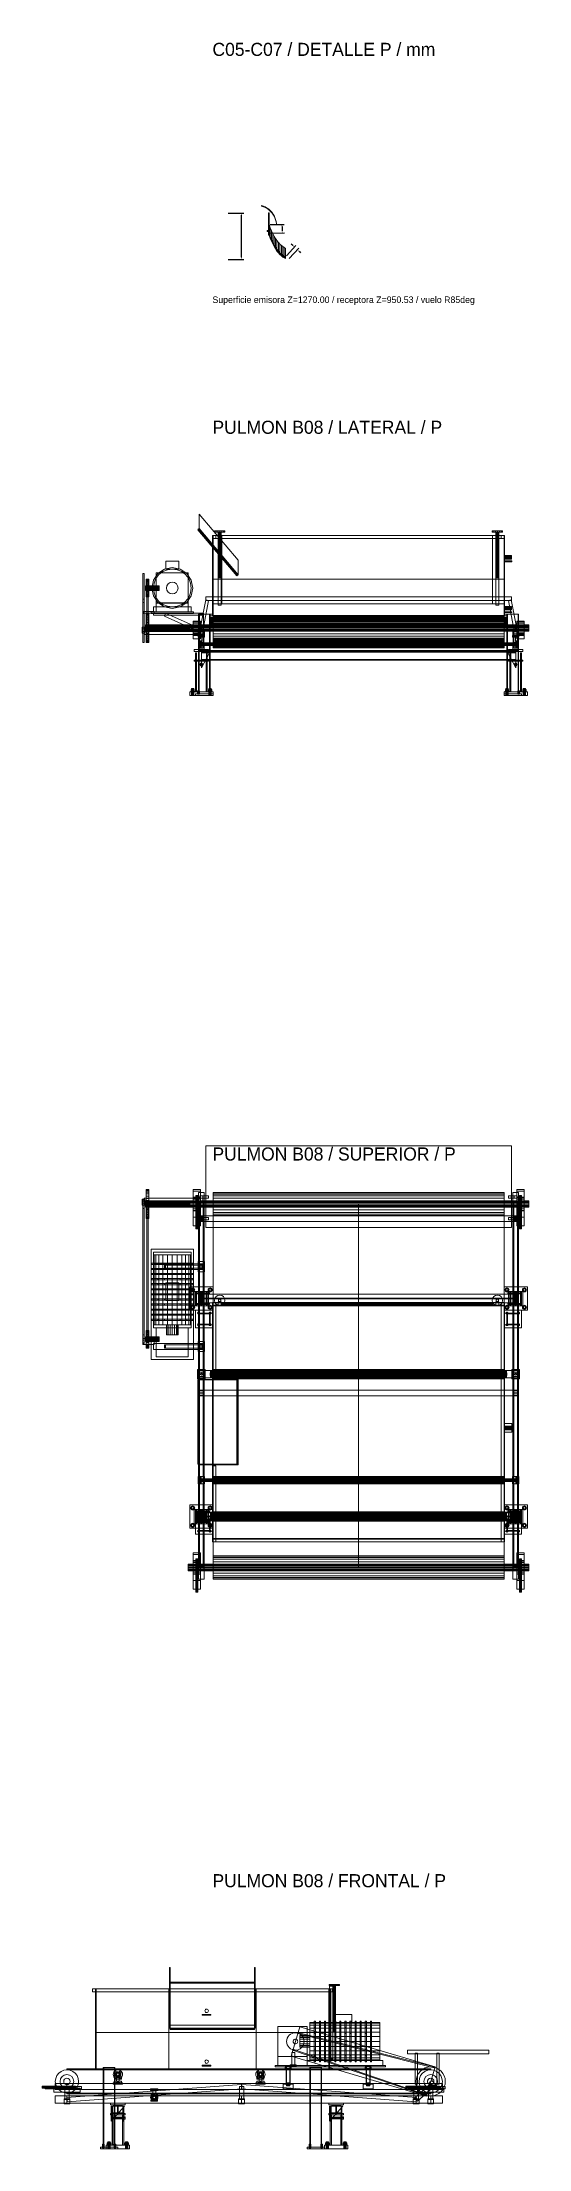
# Model space of a CAD drawing. Header units: millimetres. Extents: x -1970 to 34302, y -80068 to 6837.
# Drawn here: x -1170 to 2174, y -60000 to -45505 of the extents above; entities that cross this region are included whole.
import ezdxf

# ---------------------------------------------------------------- set-up
doc = ezdxf.new("R2010")
doc.units = ezdxf.units.MM
for name, color, linetype, lineweight in [('COTAS_P', 1, 'Continuous', 0), ('DET_BUFFER_frontal', 7, 'Continuous', 0), ('DET_BUFFER_lateral', 7, 'Continuous', 0), ('DET_BUFFER_superior', 7, 'Continuous', 0), ('DET_C05-C07', 7, 'Continuous', 0), ('TEXTOS', 4, 'Continuous', 0)]:
    doc.layers.add(name, color=color, linetype=linetype, lineweight=lineweight)
doc.dimstyles.new('R19_10', dxfattribs={"dimtxt": 25, "dimasz": 15, "dimexe": 15, "dimexo": 8, "dimgap": 10, "dimtad": 1, "dimtih": 1, "dimtoh": 1, "dimdsep": 46, "dimcen": 0.09, "dimadec": 0, "dimazin": 0, "dimtfac": 1, "dimtdec": 4, "dimtofl": 0, "dimtmove": 0, "dimatfit": 3, "dimfxl": 1, "dimtolj": 1, "dimtzin": 0, "dimarcsym": 0})

msp = doc.modelspace()

# ---------------------------------------------------------------- texts
at = {"layer": 'TEXTOS'}
for s, height, p in [('C05-C07 / DETALLE P / mm', 90, (0, -45600)), ('Superficie emisora Z=1270.00 / receptora Z=950.53 / vuelo R85deg', 45, (0, -47300)), ('PULMON B08 / LATERAL / P', 90, (0, -48200)), ('PULMON B08 / SUPERIOR / P', 90, (0, -53200)), ('PULMON B08 / FRONTAL / P', 90, (0, -58200))]:
    msp.add_text(s, height=height, dxfattribs=at).set_placement(p)

# ---------------------------------------------------------------- blocks, each defined once
blk = doc.blocks.new('*D44')
at = {"layer": 'COTAS_P', "color": 0, "lineweight": -2, "transparency": 16777216}
for p, q in [((396, -46761), (493, -46759)), ((478, -46774), (479, -46804)), ((397, -46820), (494, -46818))]:
    blk.add_line(p, q, dxfattribs=at)
at = {"layer": 'COTAS_P', "color": 0, "transparency": 16777216}
for points in [[(480, -46774), (475, -46774), (478, -46759)], [(481, -46803), (476, -46804), (479, -46819)]]:
    blk.add_solid(points, dxfattribs=at)
at = {"layer": 'Defpoints', "color": 0, "transparency": 16777216}
for p in [(388, -46761), (389, -46821), (479, -46819)]:
    blk.add_point(p, dxfattribs=at)
blk = doc.blocks.new('*D45')
at = {"layer": 'COTAS_P', "color": 0, "lineweight": -2, "transparency": 16777216}
for p, q in [((508, -46976), (574, -46904)), ((528, -46994), (594, -46923)), ((553, -46905), (542, -46895)), ((595, -46944), (606, -46954))]:
    blk.add_line(p, q, dxfattribs=at)
at = {"layer": 'COTAS_P', "color": 0, "transparency": 16777216}
for points in [[(554, -46903), (551, -46907), (564, -46915)], [(596, -46942), (593, -46946), (584, -46934)]]:
    blk.add_solid(points, dxfattribs=at)
at = {"layer": 'Defpoints', "color": 0, "transparency": 16777216}
for p in [(584, -46934), (503, -46982), (523, -47000)]:
    blk.add_point(p, dxfattribs=at)
blk = doc.blocks.new('*D46')
at = {"layer": 'COTAS_P', "color": 0, "lineweight": -2, "transparency": 16777216}
for p, q in [((108, -46681), (215, -46681)), ((200, -46985), (200, -46696)), ((108, -47000), (215, -47000))]:
    blk.add_line(p, q, dxfattribs=at)
at = {"layer": 'COTAS_P', "color": 0, "transparency": 16777216}
for points in [[(198, -46696), (203, -46696), (200, -46681)], [(198, -46985), (203, -46985), (200, -47000)]]:
    blk.add_solid(points, dxfattribs=at)
at = {"layer": 'Defpoints', "color": 0, "transparency": 16777216}
for p in [(100, -46681), (200, -46681), (100, -47000)]:
    blk.add_point(p, dxfattribs=at)

# ---------------------------------------------------------------- dimensions: what is measured, and where the dimension line sits
at = {"layer": 'COTAS_P'}
for p1, p2, distance, picture, middle in [((100, -47000), (100, -46680.53), -100, '*D46', (200, -46840.265)), ((387.665, -46760.861), (389, -46820.53), 90, '*D44', (478.31, -46788.683)), ((502.685, -46981.614), (522.685, -47000), 90, '*D45', (573.594, -46924.55))]:
    dim = msp.add_aligned_dim(p1=p1, p2=p2, distance=distance, text='<> P', dimstyle='R19_10', dxfattribs=at)
    dim.commit()
    dim.dimension.update_dxf_attribs({"geometry": picture, "text_midpoint": middle})

# ---------------------------------------------------------------- linework, layer by layer
at = {"layer": 'DET_BUFFER_frontal'}
for p, q in [((-294, -59070), (-294, -58752)), ((-294, -58752), (-294, -58852)), ((-290, -58752), (-294, -58752)), ((-290, -58852), (-290, -58752)), ((-290, -58752), (-290, -59070)), ((290, -58852), (290, -58752)), ((290, -58752), (290, -59070)), ((290, -58752), (294, -58752)), ((294, -59070), (294, -58752)), ((294, -58752), (294, -58852)), ((-824, -58900), (-300, -58900)), ((-824, -58920), (-824, -58900)), ((-824, -58900), (824, -58900)), ((-824, -58900), (-800, -58900)), ((-824, -58920), (-300, -58920)), ((-824, -58920), (824, -58920)), ((-824, -58920), (-800, -58920)), ((-804, -58900), (-300, -58900)), ((-804, -59450), (-804, -58900)), ((-804, -58900), (804, -58900)), ((-804, -58900), (-800, -58900)), ((-800, -59450), (-800, -58900)), ((-800, -58920), (-800, -58900)), ((-300, -59450), (-300, -58900)), ((-300, -58920), (-300, -58900)), ((-294, -58852), (-294, -59170)), ((-294, -58852), (-290, -58852)), ((-290, -58852), (-290, -59170)), ((290, -58852), (-290, -58852)), ((-290, -58857.142), (-290, -58852)), ((-290, -58857.142), (290, -58857.142)), ((-290, -59175.142), (-290, -58857.142)), ((-290, -58859.713), (-290, -58857.142)), ((-290, -58859.713), (290, -58859.713)), ((-290, -59177.713), (-290, -58859.713)), ((290, -59170), (290, -58852)), ((290, -58852), (290, -58857.142)), ((294, -58852), (290, -58852)), ((290, -58857.142), (290, -59175.142)), ((290, -58857.142), (290, -58859.713)), ((290, -58859.713), (290, -59177.713)), ((294, -58852), (294, -59170)), ((300, -58900), (804, -58900)), ((300, -59450), (300, -58900)), ((300, -58900), (824, -58900)), ((300, -58920), (300, -58900)), ((300, -58920), (824, -58920)), ((800, -58900), (804, -58900)), ((800, -59370), (800, -58900)), ((800, -58900), (824, -58900)), ((800, -58920), (800, -58900)), ((800, -58920), (824, -58920)), ((804.74, -58868), (802, -58868)), ((802, -58876), (802, -58868)), ((804.74, -58876), (802, -58876)), ((804, -58880), (828, -58880)), ((804, -59380), (804, -58880)), ((804, -59450), (804, -58900)), ((804, -59370), (804, -58900)), ((812.544, -58868), (804.74, -58868)), ((804.74, -58876), (804.74, -58868)), ((812.544, -58876), (804.74, -58876)), ((809, -58900), (813, -58900)), ((809, -59370), (809, -58900)), ((824.223, -58868), (812.544, -58868)), ((812.544, -58876), (812.544, -58868)), ((824.223, -58876), (812.544, -58876)), ((813, -59370), (813, -58900)), ((824, -58920), (824, -58900)), ((838, -58868), (824.223, -58868)), ((824.223, -58876), (824.223, -58868)), ((824.223, -58876), (838, -58876)), ((828, -59380), (828, -58880)), ((830.609, -58880), (830, -58880)), ((830, -59190), (830, -58880)), ((832.343, -58880), (830.609, -58880)), ((830.609, -59190), (830.609, -58880)), ((834.939, -58880), (832.343, -58880)), ((832.343, -59190), (832.343, -58880)), ((838, -58880), (834.939, -58880)), ((834.939, -59190), (834.939, -58880)), ((838, -58868), (851.777, -58868)), ((838, -58868), (838, -58876)), ((838, -58876), (851.777, -58876)), ((838, -58880), (841.061, -58880)), ((838, -58880), (838, -59190)), ((841.061, -58880), (843.657, -58880)), ((841.061, -59190), (841.061, -58880)), ((843.657, -58880), (845.391, -58880)), ((843.657, -59190), (843.657, -58880)), ((845.391, -58880), (846, -58880)), ((845.391, -59190), (845.391, -58880)), ((846, -59190), (846, -58880)), ((851.777, -58868), (863.456, -58868)), ((851.777, -58876), (851.777, -58868)), ((851.777, -58876), (863.456, -58876)), ((863.456, -58868), (871.26, -58868)), ((863.456, -58876), (863.456, -58868)), ((863.456, -58876), (871.26, -58876)), ((871.26, -58868), (874, -58868)), ((871.26, -58876), (871.26, -58868)), ((871.26, -58876), (874, -58876)), ((874, -58876), (874, -58868)), ((-294, -59170), (-294, -59070)), ((-290, -59070), (-294, -59070)), ((-290, -59070), (-290, -59170)), ((-70, -59075), (-10, -59075)), ((-70, -59080), (-70, -59075)), ((-70, -59080), (-10, -59080)), ((-52, -59050), (-51.087, -59045.408)), ((-51.087, -59054.592), (-52, -59050)), ((-51.087, -59045.408), (-48.485, -59041.515)), ((-48.485, -59058.485), (-51.087, -59054.592)), ((-48.485, -59041.515), (-44.592, -59038.913)), ((-44.592, -59061.087), (-48.485, -59058.485)), ((-44.592, -59038.913), (-40, -59038)), ((-40, -59062), (-44.592, -59061.087)), ((-40, -59038), (-35.408, -59038.913)), ((-35.408, -59061.087), (-40, -59062)), ((-35.408, -59038.913), (-31.515, -59041.515)), ((-31.515, -59058.485), (-35.408, -59061.087)), ((-31.515, -59041.515), (-28.913, -59045.408)), ((-28.913, -59054.592), (-31.515, -59058.485)), ((-28.913, -59045.408), (-28, -59050)), ((-28, -59050), (-28.913, -59054.592)), ((-10, -59080), (-10, -59075)), ((290, -59070), (290, -59170)), ((290, -59070), (294, -59070)), ((294, -59170), (294, -59070)), ((670, -59135.43), (670, -59131)), ((670, -59131), (1150, -59131)), ((670, -59148.417), (670, -59135.43)), ((670, -59135.43), (1150, -59135.43)), ((700, -59131.287), (700, -59120.6)), ((700, -59120.6), (708, -59120.6)), ((700, -59161.722), (700, -59131.287)), ((700, -59131.287), (708, -59131.287)), ((708, -59131.287), (708, -59120.6)), ((708, -59161.722), (708, -59131.287)), ((735, -59131.287), (735, -59120.6)), ((735, -59120.6), (743, -59120.6)), ((735, -59161.722), (735, -59131.287)), ((735, -59131.287), (743, -59131.287)), ((743, -59131.287), (743, -59120.6)), ((743, -59161.722), (743, -59131.287)), ((770, -59131.287), (770, -59120.6)), ((770, -59120.6), (778, -59120.6)), ((770, -59161.722), (770, -59131.287)), ((770, -59131.287), (778, -59131.287)), ((778, -59131.287), (778, -59120.6)), ((778, -59161.722), (778, -59131.287)), ((805, -59131.287), (805, -59120.6)), ((805, -59120.6), (813, -59120.6)), ((805, -59161.722), (805, -59131.287)), ((805, -59131.287), (813, -59131.287)), ((813, -59131.287), (813, -59120.6)), ((813, -59161.722), (813, -59131.287)), ((838, -59076), (958, -59076)), ((838, -59076), (838, -59131)), ((838, -59131), (958, -59131)), ((840, -59131.287), (840, -59120.6)), ((840, -59120.6), (848, -59120.6)), ((840, -59161.722), (840, -59131.287)), ((840, -59131.287), (848, -59131.287)), ((848, -59131.287), (848, -59120.6)), ((848, -59161.722), (848, -59131.287)), ((875, -59131.287), (875, -59120.6)), ((875, -59120.6), (883, -59120.6)), ((875, -59161.722), (875, -59131.287)), ((875, -59131.287), (883, -59131.287)), ((883, -59131.287), (883, -59120.6)), ((883, -59161.722), (883, -59131.287)), ((910, -59131.287), (910, -59120.6)), ((910, -59120.6), (918, -59120.6)), ((910, -59161.722), (910, -59131.287)), ((910, -59131.287), (918, -59131.287)), ((918, -59131.287), (918, -59120.6)), ((918, -59161.722), (918, -59131.287)), ((945, -59131.287), (945, -59120.6)), ((945, -59120.6), (953, -59120.6)), ((945, -59161.722), (945, -59131.287)), ((945, -59131.287), (953, -59131.287)), ((953, -59131.287), (953, -59120.6)), ((953, -59161.722), (953, -59131.287)), ((958, -59131), (958, -59076)), ((980, -59131.287), (980, -59120.6)), ((980, -59120.6), (988, -59120.6)), ((980, -59161.722), (980, -59131.287)), ((980, -59131.287), (988, -59131.287)), ((988, -59131.287), (988, -59120.6)), ((988, -59161.722), (988, -59131.287)), ((1015, -59131.287), (1015, -59120.6)), ((1015, -59120.6), (1023, -59120.6)), ((1015, -59161.722), (1015, -59131.287)), ((1015, -59131.287), (1023, -59131.287)), ((1023, -59131.287), (1023, -59120.6)), ((1023, -59161.722), (1023, -59131.287)), ((1050, -59131.287), (1050, -59120.6)), ((1050, -59120.6), (1058, -59120.6)), ((1050, -59161.722), (1050, -59131.287)), ((1050, -59131.287), (1058, -59131.287)), ((1058, -59131.287), (1058, -59120.6)), ((1058, -59161.722), (1058, -59131.287)), ((1085, -59131.287), (1085, -59120.6)), ((1085, -59120.6), (1093, -59120.6)), ((1085, -59161.722), (1085, -59131.287)), ((1085, -59131.287), (1093, -59131.287)), ((1093, -59131.287), (1093, -59120.6)), ((1093, -59161.722), (1093, -59131.287)), ((1150, -59135.43), (1150, -59131)), ((1150, -59148.417), (1150, -59135.43)), ((-800, -59200), (800, -59200)), ((-800, -59450), (-800, -59200)), ((-300, -59150), (300, -59150)), ((-300, -59450), (-300, -59150)), ((-290, -59170), (-294, -59170)), ((-290, -59170), (290, -59170)), ((-290, -59170), (-290, -59175.142)), ((290, -59175.142), (-290, -59175.142)), ((-290, -59175.142), (-290, -59177.713)), ((290, -59177.713), (-290, -59177.713)), ((290, -59170), (290, -59175.142)), ((290, -59170), (294, -59170)), ((290, -59175.142), (290, -59177.713)), ((300, -59450), (300, -59150)), ((450, -59157), (650, -59157)), ((450, -59157), (450, -59365)), ((510, -59261), (511.153, -59249.295)), ((511.153, -59272.705), (510, -59261)), ((511.153, -59249.295), (514.567, -59238.039)), ((514.567, -59283.961), (511.153, -59272.705)), ((514.567, -59238.039), (520.112, -59227.666)), ((520.112, -59227.666), (527.574, -59218.574)), ((527.574, -59218.574), (536.666, -59211.112)), ((536.666, -59211.112), (547.039, -59205.567)), ((599.774, -59160.31), (540.226, -59361.69)), ((547.039, -59205.567), (558.295, -59202.153)), ((554, -59261), (554.545, -59256.859)), ((554.545, -59265.141), (554, -59261)), ((554.545, -59256.859), (556.144, -59253)), ((556.144, -59269), (554.545, -59265.141)), ((556.144, -59253), (558.686, -59249.686)), ((558.686, -59272.314), (556.144, -59269)), ((558.295, -59202.153), (570, -59201)), ((558.686, -59249.686), (562, -59247.144)), ((562, -59274.856), (558.686, -59272.314)), ((562, -59247.144), (565.859, -59245.545)), ((565.859, -59276.455), (562, -59274.856)), ((565.859, -59245.545), (570, -59245)), ((570, -59277), (565.859, -59276.455)), ((570, -59201), (581.705, -59202.153)), ((570, -59245), (574.141, -59245.545)), ((574.141, -59276.455), (570, -59277)), ((574.141, -59245.545), (578, -59247.144)), ((578, -59274.856), (574.141, -59276.455)), ((578, -59247.144), (581.314, -59249.686)), ((581.314, -59272.314), (578, -59274.856)), ((581.314, -59249.686), (583.856, -59253)), ((583.856, -59269), (581.314, -59272.314)), ((581.705, -59202.153), (592.961, -59205.567)), ((583.856, -59253), (585.455, -59256.859)), ((585.455, -59265.141), (583.856, -59269)), ((585.357, -59199.9), (583.895, -59205.719)), ((583.895, -59205.719), (1523.645, -59441.926)), ((585.357, -59199.9), (1525.108, -59436.107)), ((585.455, -59256.859), (586, -59261)), ((586, -59261), (585.455, -59265.141)), ((592.961, -59205.567), (603.334, -59211.112)), ((599.774, -59160.31), (1529.774, -59435.31)), ((600, -59224.045), (600, -59221)), ((600, -59221), (670, -59221)), ((600, -59232.716), (600, -59224.045)), ((600, -59224.045), (670, -59224.045)), ((600, -59245.693), (600, -59232.716)), ((600, -59232.716), (670, -59232.716)), ((600, -59261), (600, -59245.693)), ((600, -59245.693), (670, -59245.693)), ((600, -59276.307), (600, -59261)), ((670, -59261), (600, -59261)), ((600, -59276.307), (600, -59289.284)), ((600, -59276.307), (670, -59276.307)), ((603.334, -59211.112), (612.426, -59218.574)), ((612.426, -59218.574), (619.888, -59227.666)), ((619.888, -59227.666), (625.433, -59238.039)), ((625.433, -59238.039), (628.847, -59249.295)), ((628.847, -59272.705), (625.433, -59283.961)), ((628.847, -59249.295), (630, -59261)), ((630, -59261), (628.847, -59272.705)), ((650, -59365), (650, -59157)), ((670, -59169.076), (670, -59148.417)), ((670, -59148.417), (1150, -59148.417)), ((670, -59196), (670, -59169.076)), ((670, -59169.076), (1150, -59169.076)), ((670, -59227.354), (670, -59196)), ((670, -59196), (1150, -59196)), ((670, -59224.045), (670, -59221)), ((670, -59232.716), (670, -59224.045)), ((670, -59261), (670, -59227.354)), ((670, -59227.354), (1150, -59227.354)), ((670, -59245.693), (670, -59232.716)), ((670, -59261), (670, -59245.693)), ((670, -59294.646), (670, -59261)), ((1150, -59261), (670, -59261)), ((670, -59261), (670, -59276.307)), ((670, -59276.307), (670, -59289.284)), ((700, -59207.271), (700, -59161.722)), ((700, -59161.722), (708, -59161.722)), ((700, -59261), (700, -59207.271)), ((700, -59207.271), (708, -59207.271)), ((700, -59314.729), (700, -59261)), ((708, -59261), (700, -59261)), ((708, -59207.271), (708, -59161.722)), ((708, -59261), (708, -59207.271)), ((708, -59261), (708, -59314.729)), ((735, -59207.271), (735, -59161.722)), ((735, -59161.722), (743, -59161.722)), ((735, -59261), (735, -59207.271)), ((735, -59207.271), (743, -59207.271)), ((735, -59314.729), (735, -59261)), ((743, -59261), (735, -59261)), ((743, -59207.271), (743, -59161.722)), ((743, -59261), (743, -59207.271)), ((743, -59261), (743, -59314.729)), ((770, -59207.271), (770, -59161.722)), ((770, -59161.722), (778, -59161.722)), ((770, -59261), (770, -59207.271)), ((770, -59207.271), (778, -59207.271)), ((770, -59314.729), (770, -59261)), ((778, -59261), (770, -59261)), ((778, -59207.271), (778, -59161.722)), ((778, -59261), (778, -59207.271)), ((778, -59261), (778, -59314.729)), ((800, -59450), (800, -59200)), ((805, -59207.271), (805, -59161.722)), ((805, -59161.722), (813, -59161.722)), ((805, -59261), (805, -59207.271)), ((805, -59207.271), (813, -59207.271)), ((805, -59314.729), (805, -59261)), ((813, -59261), (805, -59261)), ((813, -59207.271), (813, -59161.722)), ((813, -59261), (813, -59207.271)), ((813, -59261), (813, -59314.729)), ((830.609, -59190), (830, -59190)), ((832.343, -59190), (830.609, -59190)), ((834.939, -59190), (832.343, -59190)), ((834.939, -59190), (838, -59190)), ((838, -59190), (841.061, -59190)), ((840, -59207.271), (840, -59161.722)), ((840, -59161.722), (848, -59161.722)), ((840, -59261), (840, -59207.271)), ((840, -59207.271), (848, -59207.271)), ((840, -59314.729), (840, -59261)), ((848, -59261), (840, -59261)), ((841.061, -59190), (843.657, -59190)), ((843.657, -59190), (845.391, -59190)), ((845.391, -59190), (846, -59190)), ((848, -59207.271), (848, -59161.722)), ((848, -59261), (848, -59207.271)), ((848, -59261), (848, -59314.729)), ((875, -59207.271), (875, -59161.722)), ((875, -59161.722), (883, -59161.722)), ((875, -59261), (875, -59207.271)), ((875, -59207.271), (883, -59207.271)), ((875, -59314.729), (875, -59261)), ((883, -59261), (875, -59261)), ((883, -59207.271), (883, -59161.722)), ((883, -59261), (883, -59207.271)), ((883, -59261), (883, -59314.729)), ((910, -59207.271), (910, -59161.722)), ((910, -59161.722), (918, -59161.722)), ((910, -59261), (910, -59207.271)), ((910, -59207.271), (918, -59207.271)), ((910, -59314.729), (910, -59261)), ((918, -59261), (910, -59261)), ((918, -59207.271), (918, -59161.722)), ((918, -59261), (918, -59207.271)), ((918, -59261), (918, -59314.729)), ((945, -59207.271), (945, -59161.722)), ((945, -59161.722), (953, -59161.722)), ((945, -59261), (945, -59207.271)), ((945, -59207.271), (953, -59207.271)), ((945, -59314.729), (945, -59261)), ((953, -59261), (945, -59261)), ((953, -59207.271), (953, -59161.722)), ((953, -59261), (953, -59207.271)), ((953, -59261), (953, -59314.729)), ((980, -59207.271), (980, -59161.722)), ((980, -59161.722), (988, -59161.722)), ((980, -59261), (980, -59207.271)), ((980, -59207.271), (988, -59207.271)), ((980, -59314.729), (980, -59261)), ((988, -59261), (980, -59261)), ((988, -59207.271), (988, -59161.722)), ((988, -59261), (988, -59207.271)), ((988, -59261), (988, -59314.729)), ((1015, -59207.271), (1015, -59161.722)), ((1015, -59161.722), (1023, -59161.722)), ((1015, -59261), (1015, -59207.271)), ((1015, -59207.271), (1023, -59207.271)), ((1015, -59314.729), (1015, -59261)), ((1023, -59261), (1015, -59261)), ((1023, -59207.271), (1023, -59161.722)), ((1023, -59261), (1023, -59207.271)), ((1023, -59261), (1023, -59314.729)), ((1050, -59207.271), (1050, -59161.722)), ((1050, -59161.722), (1058, -59161.722)), ((1050, -59261), (1050, -59207.271)), ((1050, -59207.271), (1058, -59207.271)), ((1050, -59314.729), (1050, -59261)), ((1058, -59261), (1050, -59261)), ((1058, -59207.271), (1058, -59161.722)), ((1058, -59261), (1058, -59207.271)), ((1058, -59261), (1058, -59314.729)), ((1085, -59207.271), (1085, -59161.722)), ((1085, -59161.722), (1093, -59161.722)), ((1085, -59261), (1085, -59207.271)), ((1085, -59207.271), (1093, -59207.271)), ((1085, -59314.729), (1085, -59261)), ((1093, -59261), (1085, -59261)), ((1093, -59207.271), (1093, -59161.722)), ((1093, -59261), (1093, -59207.271)), ((1093, -59261), (1093, -59314.729)), ((1150, -59169.076), (1150, -59148.417)), ((1150, -59196), (1150, -59169.076)), ((1150, -59227.354), (1150, -59196)), ((1150, -59261), (1150, -59227.354)), ((1150, -59261), (1150, -59294.646)), ((-70, -59425), (-10, -59425)), ((-70, -59430), (-70, -59425)), ((-52, -59400), (-51.087, -59395.408)), ((-51.087, -59404.592), (-52, -59400)), ((-51.087, -59395.408), (-48.485, -59391.515)), ((-48.485, -59408.485), (-51.087, -59404.592)), ((-48.485, -59391.515), (-44.592, -59388.913)), ((-44.592, -59411.087), (-48.485, -59408.485)), ((-44.592, -59388.913), (-40, -59388)), ((-40, -59412), (-44.592, -59411.087)), ((-40, -59388), (-35.408, -59388.913)), ((-35.408, -59411.087), (-40, -59412)), ((-35.408, -59388.913), (-31.515, -59391.515)), ((-31.515, -59408.485), (-35.408, -59411.087)), ((-31.515, -59391.515), (-28.913, -59395.408)), ((-28.913, -59404.592), (-31.515, -59408.485)), ((-28.913, -59395.408), (-28, -59400)), ((-28, -59400), (-28.913, -59404.592)), ((-10, -59430), (-10, -59425)), ((430, -59426), (1190, -59426)), ((430, -59426), (430, -59436)), ((450, -59364), (650, -59364)), ((450, -59364), (450, -59426)), ((450, -59365), (650, -59365)), ((450, -59426), (650, -59426)), ((520.112, -59294.334), (514.567, -59283.961)), ((527.574, -59303.426), (520.112, -59294.334)), ((536.666, -59310.888), (527.574, -59303.426)), ((535, -59422), (575, -59422)), ((535, -59422), (535, -59434)), ((547.039, -59316.433), (536.666, -59310.888)), ((540.226, -59361.69), (1470.226, -59636.69)), ((545, -59338), (565, -59338)), ((545, -59338), (545, -59428)), ((545, -59428), (565, -59428)), ((558.295, -59319.847), (547.039, -59316.433)), ((551.596, -59314.947), (549.659, -59320.626)), ((549.659, -59320.626), (1466.744, -59633.484)), ((551.596, -59314.947), (1468.681, -59627.805)), ((570, -59321), (558.295, -59319.847)), ((565, -59428), (565, -59338)), ((581.705, -59319.847), (570, -59321)), ((575, -59434), (575, -59422)), ((592.961, -59316.433), (581.705, -59319.847)), ((603.334, -59310.888), (592.961, -59316.433)), ((600, -59289.284), (600, -59297.955)), ((600, -59289.284), (670, -59289.284)), ((600, -59297.955), (600, -59301)), ((600, -59297.955), (670, -59297.955)), ((600, -59301), (670, -59301)), ((612.426, -59303.426), (603.334, -59310.888)), ((619.888, -59294.334), (612.426, -59303.426)), ((625.433, -59283.961), (619.888, -59294.334)), ((650, -59426), (650, -59364)), ((650, -59391), (1170, -59391)), ((650, -59391), (650, -59426)), ((650, -59426), (1170, -59426)), ((670, -59289.284), (670, -59297.955)), ((670, -59294.646), (670, -59326)), ((670, -59294.646), (1150, -59294.646)), ((670, -59297.955), (670, -59301)), ((670, -59326), (670, -59352.924)), ((670, -59326), (1150, -59326)), ((670, -59352.924), (670, -59373.583)), ((670, -59352.924), (1150, -59352.924)), ((670, -59373.583), (670, -59386.57)), ((670, -59373.583), (1150, -59373.583)), ((670, -59386.57), (670, -59391)), ((670, -59386.57), (1150, -59386.57)), ((670, -59391), (1150, -59391)), ((700, -59314.729), (700, -59360.278)), ((700, -59314.729), (708, -59314.729)), ((700, -59360.278), (700, -59390.713)), ((700, -59360.278), (708, -59360.278)), ((700, -59390.713), (700, -59401.4)), ((700, -59390.713), (708, -59390.713)), ((700, -59401.4), (708, -59401.4)), ((708, -59314.729), (708, -59360.278)), ((708, -59360.278), (708, -59390.713)), ((708, -59390.713), (708, -59401.4)), ((735, -59314.729), (735, -59360.278)), ((735, -59314.729), (743, -59314.729)), ((735, -59360.278), (735, -59390.713)), ((735, -59360.278), (743, -59360.278)), ((735, -59390.713), (735, -59401.4)), ((735, -59390.713), (743, -59390.713)), ((735, -59401.4), (743, -59401.4)), ((743, -59314.729), (743, -59360.278)), ((743, -59360.278), (743, -59390.713)), ((743, -59390.713), (743, -59401.4)), ((770, -59314.729), (770, -59360.278)), ((770, -59314.729), (778, -59314.729)), ((770, -59360.278), (770, -59390.713)), ((770, -59360.278), (778, -59360.278)), ((770, -59390.713), (770, -59401.4)), ((770, -59390.713), (778, -59390.713)), ((770, -59401.4), (778, -59401.4)), ((778, -59314.729), (778, -59360.278)), ((778, -59360.278), (778, -59390.713)), ((778, -59390.713), (778, -59401.4)), ((800, -59370), (804, -59370)), ((804, -59380), (828, -59380)), ((805, -59314.729), (805, -59360.278)), ((805, -59314.729), (813, -59314.729)), ((805, -59360.278), (805, -59390.713)), ((805, -59360.278), (813, -59360.278)), ((805, -59390.713), (805, -59401.4)), ((805, -59390.713), (813, -59390.713)), ((805, -59401.4), (813, -59401.4)), ((809, -59370), (813, -59370)), ((813, -59314.729), (813, -59360.278)), ((813, -59360.278), (813, -59390.713)), ((813, -59390.713), (813, -59401.4)), ((840, -59314.729), (840, -59360.278)), ((840, -59314.729), (848, -59314.729)), ((840, -59360.278), (840, -59390.713)), ((840, -59360.278), (848, -59360.278)), ((840, -59390.713), (840, -59401.4)), ((840, -59390.713), (848, -59390.713)), ((840, -59401.4), (848, -59401.4)), ((848, -59314.729), (848, -59360.278)), ((848, -59360.278), (848, -59390.713)), ((848, -59390.713), (848, -59401.4)), ((875, -59314.729), (875, -59360.278)), ((875, -59314.729), (883, -59314.729)), ((875, -59360.278), (875, -59390.713)), ((875, -59360.278), (883, -59360.278)), ((875, -59390.713), (875, -59401.4)), ((875, -59390.713), (883, -59390.713)), ((875, -59401.4), (883, -59401.4)), ((883, -59314.729), (883, -59360.278)), ((883, -59360.278), (883, -59390.713)), ((883, -59390.713), (883, -59401.4)), ((910, -59314.729), (910, -59360.278)), ((910, -59314.729), (918, -59314.729)), ((910, -59360.278), (910, -59390.713)), ((910, -59360.278), (918, -59360.278)), ((910, -59390.713), (910, -59401.4)), ((910, -59390.713), (918, -59390.713)), ((910, -59401.4), (918, -59401.4)), ((918, -59314.729), (918, -59360.278)), ((918, -59360.278), (918, -59390.713)), ((918, -59390.713), (918, -59401.4)), ((945, -59314.729), (945, -59360.278)), ((945, -59314.729), (953, -59314.729)), ((945, -59360.278), (945, -59390.713)), ((945, -59360.278), (953, -59360.278)), ((945, -59390.713), (945, -59401.4)), ((945, -59390.713), (953, -59390.713)), ((945, -59401.4), (953, -59401.4)), ((953, -59314.729), (953, -59360.278)), ((953, -59360.278), (953, -59390.713)), ((953, -59390.713), (953, -59401.4)), ((980, -59314.729), (980, -59360.278)), ((980, -59314.729), (988, -59314.729)), ((980, -59360.278), (980, -59390.713)), ((980, -59360.278), (988, -59360.278)), ((980, -59390.713), (980, -59401.4)), ((980, -59390.713), (988, -59390.713)), ((980, -59401.4), (988, -59401.4)), ((988, -59314.729), (988, -59360.278)), ((988, -59360.278), (988, -59390.713)), ((988, -59390.713), (988, -59401.4)), ((1015, -59314.729), (1015, -59360.278)), ((1015, -59314.729), (1023, -59314.729)), ((1015, -59360.278), (1015, -59390.713)), ((1015, -59360.278), (1023, -59360.278)), ((1015, -59390.713), (1015, -59401.4)), ((1015, -59390.713), (1023, -59390.713)), ((1015, -59401.4), (1023, -59401.4)), ((1023, -59314.729), (1023, -59360.278)), ((1023, -59360.278), (1023, -59390.713)), ((1023, -59390.713), (1023, -59401.4)), ((1050, -59314.729), (1050, -59360.278)), ((1050, -59314.729), (1058, -59314.729)), ((1050, -59360.278), (1050, -59390.713)), ((1050, -59360.278), (1058, -59360.278)), ((1050, -59390.713), (1050, -59401.4)), ((1050, -59390.713), (1058, -59390.713)), ((1050, -59401.4), (1058, -59401.4)), ((1058, -59314.729), (1058, -59360.278)), ((1058, -59360.278), (1058, -59390.713)), ((1058, -59390.713), (1058, -59401.4)), ((1085, -59314.729), (1085, -59360.278)), ((1085, -59314.729), (1093, -59314.729)), ((1085, -59360.278), (1085, -59390.713)), ((1085, -59360.278), (1093, -59360.278)), ((1085, -59390.713), (1085, -59401.4)), ((1085, -59390.713), (1093, -59390.713)), ((1085, -59401.4), (1093, -59401.4)), ((1093, -59314.729), (1093, -59360.278)), ((1093, -59360.278), (1093, -59390.713)), ((1093, -59390.713), (1093, -59401.4)), ((1150, -59294.646), (1150, -59326)), ((1150, -59326), (1150, -59352.924)), ((1150, -59352.924), (1150, -59373.583)), ((1150, -59373.583), (1150, -59386.57)), ((1150, -59386.57), (1150, -59391)), ((1170, -59426), (1170, -59391)), ((1190, -59436), (1190, -59426)), ((1340, -59321), (1900, -59321)), ((1340, -59321), (1340, -59346)), ((1340, -59346), (1900, -59346)), ((1392, -59345.871), (1392, -59342.129)), ((1392, -59342.129), (1408, -59342.129)), ((1392, -59552.129), (1392, -59342.129)), ((1408, -59345.871), (1392, -59345.871)), ((1392, -59555.871), (1392, -59345.871)), ((1408, -59342.129), (1408, -59345.871)), ((1408, -59552.129), (1408, -59342.129)), ((1408, -59345.871), (1408, -59555.871)), ((1542, -59345.871), (1542, -59342.129)), ((1542, -59342.129), (1558, -59342.129)), ((1542, -59552.129), (1542, -59342.129)), ((1558, -59345.871), (1542, -59345.871)), ((1542, -59555.871), (1542, -59345.871)), ((1558, -59342.129), (1558, -59345.871)), ((1558, -59552.129), (1558, -59342.129)), ((1558, -59345.871), (1558, -59555.871)), ((1900, -59346), (1900, -59321)), ((-1170, -59569.533), (-1170, -59569)), ((-1170, -59569), (-940, -59569)), ((-1170, -59571.05), (-1170, -59569.533)), ((-1170, -59569.533), (-940, -59569.533)), ((-1170, -59573.321), (-1170, -59571.05)), ((-1170, -59571.05), (-940, -59571.05)), ((-1170, -59576), (-1170, -59573.321)), ((-1170, -59573.321), (-940, -59573.321)), ((-1150, -59571), (-900, -59571)), ((-1150, -59571), (-1150, -59586)), ((-1077.274, -59515.294), (-1080, -59536)), ((-1080, -59536), (-1077.274, -59556.706)), ((-1080, -59551), (-1080, -59591)), ((-1080, -59551), (-1000, -59551)), ((-1069.282, -59496), (-1077.274, -59515.294)), ((-1077.274, -59556.706), (-1069.282, -59576)), ((-1056.569, -59479.431), (-1069.282, -59496)), ((-1040, -59466.718), (-1056.569, -59479.431)), ((-1043.422, -59518.014), (-1047, -59536)), ((-1047, -59536), (-1043.422, -59553.986)), ((-1033.234, -59502.766), (-1043.422, -59518.014)), ((-1043.422, -59553.986), (-1033.234, -59569.234)), ((-1020.706, -59458.726), (-1040, -59466.718)), ((-1017.986, -59492.578), (-1033.234, -59502.766)), ((-1033.234, -59569.234), (-1017.986, -59579.422)), ((-1020.325, -59527.581), (-1022, -59536)), ((-1022, -59536), (-1020.325, -59544.419)), ((-1000, -59456), (-1020.706, -59458.726)), ((-1015.556, -59520.444), (-1020.325, -59527.581)), ((-1020.325, -59544.419), (-1015.556, -59551.556)), ((-1000, -59489), (-1017.986, -59492.578)), ((-1008.419, -59515.675), (-1015.556, -59520.444)), ((-1015.556, -59551.556), (-1008.419, -59556.325)), ((-985, -59571), (-1015, -59571)), ((-1015, -59661), (-1015, -59571)), ((-1000, -59514), (-1008.419, -59515.675)), ((-1008.419, -59556.325), (-1000, -59558)), ((-1001.122, -59646.042), (198.878, -59556.042)), ((-1000, -59450), (-650, -59450)), ((-1000, -59456), (-1000, -59450)), ((-1000, -59456), (-650, -59456)), ((-979.294, -59458.726), (-1000, -59456)), ((-982.014, -59492.578), (-1000, -59489)), ((-991.581, -59515.675), (-1000, -59514)), ((-1000, -59551), (-1000, -59591)), ((-1000, -59551), (200, -59551)), ((-1000, -59558), (-991.581, -59556.325)), ((-984.444, -59520.444), (-991.581, -59515.675)), ((-991.581, -59556.325), (-984.444, -59551.556)), ((-985, -59571), (-985, -59661)), ((-979.675, -59527.581), (-984.444, -59520.444)), ((-984.444, -59551.556), (-979.675, -59544.419)), ((-966.766, -59502.766), (-982.014, -59492.578)), ((-982.014, -59579.422), (-966.766, -59569.234)), ((-978, -59536), (-979.675, -59527.581)), ((-979.675, -59544.419), (-978, -59536)), ((-960, -59466.718), (-979.294, -59458.726)), ((-956.578, -59518.014), (-966.766, -59502.766)), ((-966.766, -59569.234), (-956.578, -59553.986)), ((-943.431, -59479.431), (-960, -59466.718)), ((-953, -59536), (-956.578, -59518.014)), ((-956.578, -59553.986), (-953, -59536)), ((-930.718, -59496), (-943.431, -59479.431)), ((-940, -59569.533), (-940, -59569)), ((-940, -59571.05), (-940, -59569.533)), ((-940, -59573.321), (-940, -59571.05)), ((-940, -59576), (-940, -59573.321)), ((-922.726, -59515.294), (-930.718, -59496)), ((-930.718, -59576), (-922.726, -59556.706)), ((-920, -59536), (-922.726, -59515.294)), ((-922.726, -59556.706), (-920, -59536)), ((-900, -59586), (-900, -59571)), ((-804, -59450), (-300, -59450)), ((-804, -59450), (804, -59450)), ((-804, -59450), (-800, -59450)), ((-800, -59450), (800, -59450)), ((-750, -59440), (-670, -59440)), ((-750, -59988), (-750, -59440)), ((-750, -59440), (-746, -59440)), ((-750, -59452), (-750, -59440)), ((-750, -59452), (-670, -59452)), ((-746, -59988), (-746, -59440)), ((-682, -59488), (-680.91, -59479.718)), ((-680.91, -59496.282), (-682, -59488)), ((-682, -59546), (-618, -59546)), ((-682, -59546), (-682, -59554)), ((-682, -59554), (-618, -59554)), ((-680.91, -59479.718), (-677.713, -59472)), ((-677.713, -59504), (-680.91, -59496.282)), ((-677.713, -59472), (-672.627, -59465.373)), ((-672.627, -59510.627), (-677.713, -59504)), ((-675.4, -59534), (-624.6, -59534)), ((-675.4, -59534), (-675.4, -59546)), ((-675.4, -59546), (-624.6, -59546)), ((-674, -59440), (-670, -59440)), ((-674, -59988), (-674, -59440)), ((-674, -59511), (-626, -59511)), ((-674, -59511), (-674, -59521)), ((-674, -59521), (-626, -59521)), ((-672.627, -59465.373), (-666, -59460.287)), ((-666, -59515.713), (-672.627, -59510.627)), ((-671, -59465), (-661, -59465)), ((-671, -59465), (-671, -59513)), ((-671, -59513), (-661, -59513)), ((-670, -59988), (-670, -59440)), ((-670, -59452), (-670, -59440)), ((-669, -59488), (-668.353, -59483.082)), ((-659, -59488), (-669, -59488)), ((-668.353, -59492.918), (-669, -59488)), ((-668.353, -59483.082), (-666.454, -59478.5)), ((-658.693, -59485.671), (-668.353, -59483.082)), ((-658.693, -59490.329), (-668.353, -59492.918)), ((-666.454, -59497.5), (-668.353, -59492.918)), ((-666.454, -59478.5), (-663.435, -59474.565)), ((-657.794, -59483.5), (-666.454, -59478.5)), ((-657.794, -59492.5), (-666.454, -59497.5)), ((-663.435, -59501.435), (-666.454, -59497.5)), ((-666, -59460.287), (-658.282, -59457.09)), ((-658.282, -59518.91), (-666, -59515.713)), ((-665, -59544), (-635, -59544)), ((-665, -59544), (-665, -59548)), ((-665, -59548), (-635, -59548)), ((-663.435, -59474.565), (-659.5, -59471.546)), ((-656.364, -59481.636), (-663.435, -59474.565)), ((-656.364, -59494.364), (-663.435, -59501.435)), ((-659.5, -59504.454), (-663.435, -59501.435)), ((-661, -59513), (-661, -59465)), ((-640, -59511), (-660, -59511)), ((-660, -59535), (-660, -59511)), ((-640, -59535), (-660, -59535)), ((-659.5, -59471.546), (-654.918, -59469.647)), ((-654.5, -59480.206), (-659.5, -59471.546)), ((-654.5, -59495.794), (-659.5, -59504.454)), ((-654.918, -59506.353), (-659.5, -59504.454)), ((-659, -59488), (-658.693, -59485.671)), ((-658.693, -59490.329), (-659, -59488)), ((-658.693, -59485.671), (-657.794, -59483.5)), ((-657.794, -59492.5), (-658.693, -59490.329)), ((-658.282, -59457.09), (-650, -59456)), ((-650, -59520), (-658.282, -59518.91)), ((-657.794, -59483.5), (-656.364, -59481.636)), ((-656.364, -59494.364), (-657.794, -59492.5)), ((-656.364, -59481.636), (-654.5, -59480.206)), ((-654.5, -59495.794), (-656.364, -59494.364)), ((-656, -59542), (-653, -59542)), ((-656, -59542), (-656, -59554)), ((-653, -59554), (-656, -59554)), ((-654.918, -59469.647), (-650, -59469)), ((-652.329, -59479.307), (-654.918, -59469.647)), ((-652.329, -59496.693), (-654.918, -59506.353)), ((-650, -59507), (-654.918, -59506.353)), ((-654.5, -59480.206), (-652.329, -59479.307)), ((-652.329, -59496.693), (-654.5, -59495.794)), ((-653, -59542), (-647, -59542)), ((-653, -59554), (-653, -59542)), ((-653, -59554), (-647, -59554)), ((-652.329, -59479.307), (-650, -59479)), ((-650, -59497), (-652.329, -59496.693)), ((-650, -59450), (-650, -59456)), ((-650, -59450), (330, -59450)), ((-650, -59456), (330, -59456)), ((-650, -59456), (-641.718, -59457.09)), ((-650, -59479), (-650, -59469)), ((-650, -59469), (-645.082, -59469.647)), ((-650, -59479), (-647.671, -59479.307)), ((-647.671, -59496.693), (-650, -59497)), ((-650, -59497), (-650, -59507)), ((-645.082, -59506.353), (-650, -59507)), ((-641.718, -59518.91), (-650, -59520)), ((-647.671, -59479.307), (-645.082, -59469.647)), ((-647.671, -59479.307), (-645.5, -59480.206)), ((-645.5, -59495.794), (-647.671, -59496.693)), ((-647.671, -59496.693), (-645.082, -59506.353)), ((-647, -59542), (-644, -59542)), ((-647, -59554), (-647, -59542)), ((-647, -59554), (-644, -59554)), ((-645.5, -59480.206), (-640.5, -59471.546)), ((-645.5, -59480.206), (-643.636, -59481.636)), ((-643.636, -59494.364), (-645.5, -59495.794)), ((-645.5, -59495.794), (-640.5, -59504.454)), ((-645.082, -59469.647), (-640.5, -59471.546)), ((-640.5, -59504.454), (-645.082, -59506.353)), ((-644, -59554), (-644, -59542)), ((-643.636, -59481.636), (-636.565, -59474.565)), ((-643.636, -59481.636), (-642.206, -59483.5)), ((-642.206, -59492.5), (-643.636, -59494.364)), ((-643.636, -59494.364), (-636.565, -59501.435)), ((-642.206, -59483.5), (-633.546, -59478.5)), ((-642.206, -59483.5), (-641.307, -59485.671)), ((-641.307, -59490.329), (-642.206, -59492.5)), ((-642.206, -59492.5), (-633.546, -59497.5)), ((-641.718, -59457.09), (-634, -59460.287)), ((-634, -59515.713), (-641.718, -59518.91)), ((-641.307, -59485.671), (-631.647, -59483.082)), ((-641.307, -59485.671), (-641, -59488)), ((-641, -59488), (-641.307, -59490.329)), ((-641.307, -59490.329), (-631.647, -59492.918)), ((-631, -59488), (-641, -59488)), ((-640.5, -59471.546), (-636.565, -59474.565)), ((-636.565, -59501.435), (-640.5, -59504.454)), ((-640, -59511), (-640, -59535)), ((-639, -59465), (-629, -59465)), ((-639, -59465), (-639, -59513)), ((-639, -59513), (-629, -59513)), ((-636.565, -59474.565), (-633.546, -59478.5)), ((-633.546, -59497.5), (-636.565, -59501.435)), ((-635, -59548), (-635, -59544)), ((-634, -59460.287), (-627.373, -59465.373)), ((-627.373, -59510.627), (-634, -59515.713)), ((-633.546, -59478.5), (-631.647, -59483.082)), ((-631.647, -59492.918), (-633.546, -59497.5)), ((-631.647, -59483.082), (-631, -59488)), ((-631, -59488), (-631.647, -59492.918)), ((-629, -59513), (-629, -59465)), ((-627.373, -59465.373), (-622.287, -59472)), ((-622.287, -59504), (-627.373, -59510.627)), ((-626, -59521), (-626, -59511)), ((-624.6, -59546), (-624.6, -59534)), ((-622.287, -59472), (-619.09, -59479.718)), ((-619.09, -59496.282), (-622.287, -59504)), ((-619.09, -59479.718), (-618, -59488)), ((-618, -59488), (-619.09, -59496.282)), ((-618, -59554), (-618, -59546)), ((-300, -59450), (300, -59450)), ((-70, -59430), (-10, -59430)), ((215, -59571), (185, -59571)), ((185, -59661), (185, -59571)), ((198.878, -59556.042), (201.122, -59585.958)), ((201.122, -59556.042), (198.878, -59585.958)), ((200, -59551), (200, -59591)), ((200, -59551), (1400, -59551)), ((201.122, -59556.042), (1401.122, -59646.042)), ((215, -59571), (215, -59661)), ((298, -59488), (299.09, -59479.718)), ((299.09, -59496.282), (298, -59488)), ((298, -59546), (362, -59546)), ((298, -59546), (298, -59554)), ((298, -59554), (362, -59554)), ((299.09, -59479.718), (302.287, -59472)), ((302.287, -59504), (299.09, -59496.282)), ((300, -59450), (804, -59450)), ((302.287, -59472), (307.373, -59465.373)), ((307.373, -59510.627), (302.287, -59504)), ((304.6, -59534), (355.4, -59534)), ((304.6, -59534), (304.6, -59546)), ((304.6, -59546), (355.4, -59546)), ((306, -59511), (354, -59511)), ((306, -59511), (306, -59521)), ((306, -59521), (354, -59521)), ((307.373, -59465.373), (314, -59460.287)), ((314, -59515.713), (307.373, -59510.627)), ((309, -59465), (319, -59465)), ((309, -59465), (309, -59513)), ((309, -59513), (319, -59513)), ((311, -59488), (311.647, -59483.082)), ((321, -59488), (311, -59488)), ((311.647, -59492.918), (311, -59488)), ((311.647, -59483.082), (313.546, -59478.5)), ((321.307, -59485.671), (311.647, -59483.082)), ((321.307, -59490.329), (311.647, -59492.918)), ((313.546, -59497.5), (311.647, -59492.918)), ((313.546, -59478.5), (316.565, -59474.565)), ((322.206, -59483.5), (313.546, -59478.5)), ((322.206, -59492.5), (313.546, -59497.5)), ((316.565, -59501.435), (313.546, -59497.5)), ((314, -59460.287), (321.718, -59457.09)), ((321.718, -59518.91), (314, -59515.713)), ((315, -59544), (345, -59544)), ((315, -59544), (315, -59548)), ((315, -59548), (345, -59548)), ((316.565, -59474.565), (320.5, -59471.546)), ((323.636, -59481.636), (316.565, -59474.565)), ((323.636, -59494.364), (316.565, -59501.435)), ((320.5, -59504.454), (316.565, -59501.435)), ((319, -59513), (319, -59465)), ((340, -59511), (320, -59511)), ((320, -59535), (320, -59511)), ((340, -59535), (320, -59535)), ((320.5, -59471.546), (325.082, -59469.647)), ((325.5, -59480.206), (320.5, -59471.546)), ((325.5, -59495.794), (320.5, -59504.454)), ((325.082, -59506.353), (320.5, -59504.454)), ((321, -59488), (321.307, -59485.671)), ((321.307, -59490.329), (321, -59488)), ((321.307, -59485.671), (322.206, -59483.5)), ((322.206, -59492.5), (321.307, -59490.329)), ((321.718, -59457.09), (330, -59456)), ((330, -59520), (321.718, -59518.91)), ((322.206, -59483.5), (323.636, -59481.636)), ((323.636, -59494.364), (322.206, -59492.5)), ((323.636, -59481.636), (325.5, -59480.206)), ((325.5, -59495.794), (323.636, -59494.364)), ((324, -59542), (327, -59542)), ((324, -59542), (324, -59554)), ((327, -59554), (324, -59554)), ((325.082, -59469.647), (330, -59469)), ((327.671, -59479.307), (325.082, -59469.647)), ((327.671, -59496.693), (325.082, -59506.353)), ((330, -59507), (325.082, -59506.353)), ((325.5, -59480.206), (327.671, -59479.307)), ((327.671, -59496.693), (325.5, -59495.794)), ((327, -59542), (333, -59542)), ((327, -59554), (327, -59542)), ((327, -59554), (333, -59554)), ((327.671, -59479.307), (330, -59479)), ((330, -59497), (327.671, -59496.693)), ((330, -59450), (330, -59456)), ((330, -59450), (1500, -59450)), ((330, -59456), (1500, -59456)), ((330, -59456), (338.282, -59457.09)), ((330, -59479), (330, -59469)), ((330, -59469), (334.918, -59469.647)), ((330, -59479), (332.329, -59479.307)), ((332.329, -59496.693), (330, -59497)), ((330, -59497), (330, -59507)), ((334.918, -59506.353), (330, -59507)), ((338.282, -59518.91), (330, -59520)), ((332.329, -59479.307), (334.918, -59469.647)), ((332.329, -59479.307), (334.5, -59480.206)), ((334.5, -59495.794), (332.329, -59496.693)), ((332.329, -59496.693), (334.918, -59506.353)), ((333, -59542), (336, -59542)), ((333, -59554), (333, -59542)), ((333, -59554), (336, -59554)), ((334.5, -59480.206), (339.5, -59471.546)), ((334.5, -59480.206), (336.364, -59481.636)), ((336.364, -59494.364), (334.5, -59495.794)), ((334.5, -59495.794), (339.5, -59504.454)), ((334.918, -59469.647), (339.5, -59471.546)), ((339.5, -59504.454), (334.918, -59506.353)), ((336, -59554), (336, -59542)), ((336.364, -59481.636), (343.435, -59474.565)), ((336.364, -59481.636), (337.794, -59483.5)), ((337.794, -59492.5), (336.364, -59494.364)), ((336.364, -59494.364), (343.435, -59501.435)), ((337.794, -59483.5), (346.454, -59478.5)), ((337.794, -59483.5), (338.693, -59485.671)), ((338.693, -59490.329), (337.794, -59492.5)), ((337.794, -59492.5), (346.454, -59497.5)), ((338.282, -59457.09), (346, -59460.287)), ((346, -59515.713), (338.282, -59518.91)), ((338.693, -59485.671), (348.353, -59483.082)), ((338.693, -59485.671), (339, -59488)), ((339, -59488), (338.693, -59490.329)), ((338.693, -59490.329), (348.353, -59492.918)), ((349, -59488), (339, -59488)), ((339.5, -59471.546), (343.435, -59474.565)), ((343.435, -59501.435), (339.5, -59504.454)), ((340, -59511), (340, -59535)), ((341, -59465), (351, -59465)), ((341, -59465), (341, -59513)), ((341, -59513), (351, -59513)), ((343.435, -59474.565), (346.454, -59478.5)), ((346.454, -59497.5), (343.435, -59501.435)), ((345, -59548), (345, -59544)), ((346, -59460.287), (352.627, -59465.373)), ((352.627, -59510.627), (346, -59515.713)), ((346.454, -59478.5), (348.353, -59483.082)), ((348.353, -59492.918), (346.454, -59497.5)), ((348.353, -59483.082), (349, -59488)), ((349, -59488), (348.353, -59492.918)), ((351, -59513), (351, -59465)), ((352.627, -59465.373), (357.713, -59472)), ((357.713, -59504), (352.627, -59510.627)), ((354, -59521), (354, -59511)), ((355.4, -59546), (355.4, -59534)), ((357.713, -59472), (360.91, -59479.718)), ((360.91, -59496.282), (357.713, -59504)), ((360.91, -59479.718), (362, -59488)), ((362, -59488), (360.91, -59496.282)), ((362, -59554), (362, -59546)), ((430, -59436), (1190, -59436)), ((485, -59556), (555, -59556)), ((485, -59556), (485, -59586)), ((500, -59434), (540, -59434)), ((500, -59434), (500, -59448)), ((500, -59448), (540, -59448)), ((506, -59434), (534, -59434)), ((506, -59434), (506, -59559)), ((506, -59559), (534, -59559)), ((509, -59433.961), (531, -59433.961)), ((509, -59454.039), (509, -59433.961)), ((509, -59433.961), (509, -59545.961)), ((531, -59454.039), (509, -59454.039)), ((509, -59566.039), (509, -59454.039)), ((509, -59545.961), (509, -59566.039)), ((531, -59545.961), (509, -59545.961)), ((509, -59566.039), (531, -59566.039)), ((531, -59433.961), (531, -59454.039)), ((531, -59545.961), (531, -59433.961)), ((531, -59566.039), (531, -59454.039)), ((531, -59566.039), (531, -59545.961)), ((534, -59559), (534, -59434)), ((535, -59434), (575, -59434)), ((540, -59448), (540, -59434)), ((555, -59586), (555, -59556)), ((670, -59440), (750, -59440)), ((670, -59988), (670, -59440)), ((670, -59440), (674, -59440)), ((670, -59452), (670, -59440)), ((670, -59452), (750, -59452)), ((674, -59988), (674, -59440)), ((746, -59440), (750, -59440)), ((746, -59988), (746, -59440)), ((750, -59988), (750, -59440)), ((750, -59452), (750, -59440)), ((1035, -59556), (1105, -59556)), ((1035, -59556), (1035, -59586)), ((1050, -59434), (1090, -59434)), ((1050, -59434), (1050, -59448)), ((1050, -59448), (1090, -59448)), ((1056, -59434), (1084, -59434)), ((1056, -59434), (1056, -59559)), ((1056, -59559), (1084, -59559)), ((1059, -59433.961), (1081, -59433.961)), ((1059, -59454.039), (1059, -59433.961)), ((1059, -59433.961), (1059, -59545.961)), ((1081, -59454.039), (1059, -59454.039)), ((1059, -59566.039), (1059, -59454.039)), ((1059, -59545.961), (1059, -59566.039)), ((1081, -59545.961), (1059, -59545.961)), ((1059, -59566.039), (1081, -59566.039)), ((1081, -59433.961), (1081, -59454.039)), ((1081, -59545.961), (1081, -59433.961)), ((1081, -59566.039), (1081, -59454.039)), ((1081, -59566.039), (1081, -59545.961)), ((1084, -59559), (1084, -59434)), ((1090, -59448), (1090, -59434)), ((1105, -59586), (1105, -59556)), ((1330, -59569.533), (1330, -59569)), ((1330, -59569), (1560, -59569)), ((1330, -59571.05), (1330, -59569.533)), ((1330, -59569.533), (1560, -59569.533)), ((1330, -59573.321), (1330, -59571.05)), ((1330, -59571.05), (1560, -59571.05)), ((1330, -59576), (1330, -59573.321)), ((1330, -59573.321), (1560, -59573.321)), ((1350, -59571), (1600, -59571)), ((1350, -59571), (1350, -59586)), ((1415, -59571), (1385, -59571)), ((1385, -59661), (1385, -59571)), ((1389.966, -59649.851), (1489.966, -59559.851)), ((1408, -59552.129), (1392, -59552.129)), ((1392, -59552.129), (1392, -59555.871)), ((1392, -59555.871), (1408, -59555.871)), ((1400, -59536), (1401.921, -59516.491)), ((1401.921, -59555.509), (1400, -59536)), ((1400, -59551), (1400, -59591)), ((1400, -59551), (1500, -59551)), ((1401.921, -59516.491), (1407.612, -59497.732)), ((1407.612, -59574.268), (1401.921, -59555.509)), ((1407.612, -59497.732), (1416.853, -59480.443)), ((1408, -59555.871), (1408, -59552.129)), ((1415, -59571), (1415, -59661)), ((1416.853, -59480.443), (1429.289, -59465.289)), ((1422.726, -59515.294), (1420, -59536)), ((1420, -59536), (1422.726, -59556.706)), ((1430.718, -59496), (1422.726, -59515.294)), ((1422.726, -59556.706), (1430.718, -59576)), ((1429.289, -59465.289), (1444.443, -59452.853)), ((1443.431, -59479.431), (1430.718, -59496)), ((1460, -59466.718), (1443.431, -59479.431)), ((1444.443, -59452.853), (1461.732, -59443.612)), ((1456.578, -59518.014), (1453, -59536)), ((1453, -59536), (1456.578, -59553.986)), ((1466.766, -59502.766), (1456.578, -59518.014)), ((1456.578, -59553.986), (1466.766, -59569.234)), ((1479.294, -59458.726), (1460, -59466.718)), ((1461.732, -59443.612), (1480.491, -59437.921)), ((1482.014, -59492.578), (1466.766, -59502.766)), ((1466.766, -59569.234), (1482.014, -59579.422)), ((1529.774, -59435.31), (1470.226, -59636.69)), ((1479.675, -59527.581), (1478, -59536)), ((1478, -59536), (1478.75, -59530.306)), ((1478, -59536), (1479.675, -59544.419)), ((1478.75, -59541.694), (1478, -59536)), ((1478.75, -59530.306), (1480.947, -59525)), ((1480.947, -59547), (1478.75, -59541.694)), ((1500, -59456), (1479.294, -59458.726)), ((1484.444, -59520.444), (1479.675, -59527.581)), ((1479.675, -59544.419), (1484.444, -59551.556)), ((1480.491, -59437.921), (1500, -59436)), ((1480.947, -59525), (1484.444, -59520.444)), ((1484.444, -59551.556), (1480.947, -59547)), ((1500, -59489), (1482.014, -59492.578)), ((1491.581, -59515.675), (1484.444, -59520.444)), ((1484.444, -59520.444), (1489, -59516.947)), ((1484.444, -59551.556), (1491.581, -59556.325)), ((1489, -59555.053), (1484.444, -59551.556)), ((1515, -59571), (1485, -59571)), ((1485, -59661), (1485, -59571)), ((1489, -59516.947), (1494.306, -59514.75)), ((1494.306, -59557.25), (1489, -59555.053)), ((1489.966, -59559.851), (1510.034, -59582.149)), ((1500, -59514), (1491.581, -59515.675)), ((1491.581, -59556.325), (1500, -59558)), ((1507.433, -59529.31), (1492.567, -59542.69)), ((1519.567, -59572.69), (1492.567, -59542.69)), ((1494.306, -59514.75), (1500, -59514)), ((1500, -59558), (1494.306, -59557.25)), ((1500, -59436), (1519.509, -59437.921)), ((1500, -59450), (1500, -59456)), ((1520.706, -59458.726), (1500, -59456)), ((1517.986, -59492.578), (1500, -59489)), ((1508.419, -59515.675), (1500, -59514)), ((1500, -59514), (1505.694, -59514.75)), ((1500, -59551), (1500, -59591)), ((1500, -59551), (1580, -59551)), ((1500, -59558), (1508.419, -59556.325)), ((1505.694, -59557.25), (1500, -59558)), ((1505.694, -59514.75), (1511, -59516.947)), ((1511, -59555.053), (1505.694, -59557.25)), ((1534.433, -59559.31), (1507.433, -59529.31)), ((1515.556, -59520.444), (1508.419, -59515.675)), ((1508.419, -59556.325), (1515.556, -59551.556)), ((1511, -59516.947), (1515.556, -59520.444)), ((1515.556, -59551.556), (1511, -59555.053)), ((1515, -59561), (1540, -59561)), ((1515, -59561), (1515, -59581)), ((1515, -59571), (1515, -59661)), ((1520.325, -59527.581), (1515.556, -59520.444)), ((1515.556, -59520.444), (1519.053, -59525)), ((1515.556, -59551.556), (1520.325, -59544.419)), ((1519.053, -59547), (1515.556, -59551.556)), ((1533.234, -59502.766), (1517.986, -59492.578)), ((1517.986, -59579.422), (1533.234, -59569.234)), ((1519.053, -59525), (1521.25, -59530.306)), ((1521.25, -59541.694), (1519.053, -59547)), ((1519.509, -59437.921), (1538.268, -59443.612)), ((1534.433, -59559.31), (1519.567, -59572.69)), ((1522, -59536), (1520.325, -59527.581)), ((1520.325, -59544.419), (1522, -59536)), ((1540, -59466.718), (1520.706, -59458.726)), ((1521.25, -59530.306), (1522, -59536)), ((1522, -59536), (1521.25, -59541.694)), ((1525.108, -59436.107), (1523.645, -59441.926)), ((1543.422, -59518.014), (1533.234, -59502.766)), ((1533.234, -59569.234), (1543.422, -59553.986)), ((1538.268, -59443.612), (1555.557, -59452.853)), ((1556.569, -59479.431), (1540, -59466.718)), ((1540, -59581), (1540, -59561)), ((1558, -59552.129), (1542, -59552.129)), ((1542, -59552.129), (1542, -59555.871)), ((1542, -59555.871), (1558, -59555.871)), ((1547, -59536), (1543.422, -59518.014)), ((1543.422, -59553.986), (1547, -59536)), ((1555.557, -59452.853), (1570.711, -59465.289)), ((1569.282, -59496), (1556.569, -59479.431)), ((1558, -59555.871), (1558, -59552.129)), ((1560, -59569.533), (1560, -59569)), ((1560, -59571.05), (1560, -59569.533)), ((1560, -59573.321), (1560, -59571.05)), ((1560, -59576), (1560, -59573.321)), ((1577.274, -59515.294), (1569.282, -59496)), ((1569.282, -59576), (1577.274, -59556.706)), ((1570.711, -59465.289), (1583.147, -59480.443)), ((1580, -59536), (1577.274, -59515.294)), ((1577.274, -59556.706), (1580, -59536)), ((1580, -59551), (1580, -59591)), ((1583.147, -59480.443), (1592.388, -59497.732)), ((1592.388, -59497.732), (1598.079, -59516.491)), ((1598.079, -59555.509), (1592.388, -59574.268)), ((1598.079, -59516.491), (1600, -59536)), ((1600, -59536), (1598.079, -59555.509)), ((1600, -59586), (1600, -59571)), ((-1170, -59578.679), (-1170, -59576)), ((-940, -59576), (-1170, -59576)), ((-1170, -59578.679), (-1170, -59580.95)), ((-1170, -59578.679), (-940, -59578.679)), ((-1170, -59580.95), (-1170, -59582.467)), ((-1170, -59580.95), (-940, -59580.95)), ((-1170, -59582.467), (-1170, -59583)), ((-1170, -59582.467), (-940, -59582.467)), ((-1170, -59583), (-940, -59583)), ((-1150, -59586), (-900, -59586)), ((-1090, -59582), (-910, -59582)), ((-1090, -59582), (-1090, -59588)), ((-1090, -59586), (-910, -59586)), ((-1090, -59586), (-1090, -59611)), ((-1090, -59588), (-910, -59588)), ((-1090, -59611), (-910, -59611)), ((-1080, -59591), (-1000, -59591)), ((-1080, -59636), (-1080, -59686)), ((-1080, -59636), (-1000, -59636)), ((-1080, -59686), (-1000, -59686)), ((-1069.282, -59576), (-1056.569, -59592.569)), ((-1056.569, -59592.569), (-1040, -59605.282)), ((-1040, -59605.282), (-1020.706, -59613.274)), ((-1020.706, -59613.274), (-1000, -59616)), ((-1020, -59656), (-980, -59656)), ((-1020, -59656), (-1020, -59691)), ((-1020, -59691), (-980, -59691)), ((-1017.986, -59579.422), (-1000, -59583)), ((-985, -59661), (-1015, -59661)), ((-1001.122, -59646.042), (-998.878, -59675.958)), ((-1000, -59583), (-982.014, -59579.422)), ((-1000, -59591), (200, -59591)), ((-1000, -59616), (-979.294, -59613.274)), ((-1000, -59616), (1500, -59616)), ((-1000, -59621), (-1000, -59616)), ((-1000, -59621), (1500, -59621)), ((-1000, -59636), (-1000, -59686)), ((-1000, -59636), (200, -59636)), ((-1000, -59686), (200, -59686)), ((-998.878, -59675.958), (201.122, -59585.958)), ((-980, -59691), (-980, -59656)), ((-979.294, -59613.274), (-960, -59605.282)), ((-960, -59605.282), (-943.431, -59592.569)), ((-943.431, -59592.569), (-930.718, -59576)), ((-940, -59576), (-940, -59578.679)), ((-940, -59578.679), (-940, -59580.95)), ((-940, -59580.95), (-940, -59582.467)), ((-940, -59582.467), (-940, -59583)), ((-910, -59588), (-910, -59582)), ((-910, -59611), (-910, -59586)), ((-700, -59685), (-600, -59685)), ((-700, -59685), (-700, -59697)), ((-700, -59697), (-600, -59697)), ((-695, -59810), (-605, -59707)), ((-605, -59707), (-695, -59707)), ((-695, -59707), (-695, -59810)), ((-690, -59810), (-690, -59707)), ((-690, -59707), (-684, -59707)), ((-684, -59810), (-684, -59707)), ((-680, -59702), (-680, -59697)), ((-680, -59697), (-620, -59697)), ((-620, -59702), (-680, -59702)), ((-652.5, -59752), (-652.5, -59702)), ((-652.5, -59702), (-647.5, -59702)), ((-647.5, -59702), (-647.5, -59752)), ((-620, -59697), (-620, -59702)), ((-616, -59810), (-616, -59707)), ((-616, -59707), (-610, -59707)), ((-610, -59810), (-610, -59707)), ((-600, -59697), (-600, -59685)), ((-425.4, -59646.4), (-424.535, -59639.826)), ((-424.535, -59652.974), (-425.4, -59646.4)), ((-425, -59587), (-375, -59587)), ((-425, -59587), (-425, -59599)), ((-425, -59599), (-375, -59599)), ((-424.535, -59639.826), (-421.997, -59633.7)), ((-421.997, -59659.1), (-424.535, -59652.974)), ((-423, -59664.4), (-377, -59664.4)), ((-423, -59664.4), (-423, -59672.4)), ((-423, -59672.4), (-377, -59672.4)), ((-422, -59625.4), (-410, -59625.4)), ((-422, -59625.4), (-422, -59667.4)), ((-422, -59667.4), (-410, -59667.4)), ((-421.997, -59633.7), (-417.961, -59628.439)), ((-417.961, -59664.361), (-421.997, -59659.1)), ((-419, -59646.4), (-418.353, -59641.482)), ((-409, -59646.4), (-419, -59646.4)), ((-418.353, -59651.318), (-419, -59646.4)), ((-418.353, -59641.482), (-416.454, -59636.9)), ((-408.693, -59644.071), (-418.353, -59641.482)), ((-408.693, -59648.729), (-418.353, -59651.318)), ((-416.454, -59655.9), (-418.353, -59651.318)), ((-417.961, -59628.439), (-412.7, -59624.403)), ((-412.7, -59668.397), (-417.961, -59664.361)), ((-416.454, -59636.9), (-413.435, -59632.965)), ((-407.794, -59641.9), (-416.454, -59636.9)), ((-407.794, -59650.9), (-416.454, -59655.9)), ((-413.435, -59659.835), (-416.454, -59655.9)), ((-413.435, -59632.965), (-409.5, -59629.946)), ((-406.364, -59640.036), (-413.435, -59632.965)), ((-406.364, -59652.764), (-413.435, -59659.835)), ((-409.5, -59662.854), (-413.435, -59659.835)), ((-412.7, -59624.403), (-406.574, -59621.865)), ((-406.574, -59670.935), (-412.7, -59668.397)), ((-410, -59587), (-390, -59587)), ((-410, -59587), (-410, -59629.4)), ((-410, -59667.4), (-410, -59625.4)), ((-410, -59629.4), (-390, -59629.4)), ((-409.5, -59629.946), (-404.918, -59628.047)), ((-404.5, -59638.606), (-409.5, -59629.946)), ((-404.5, -59654.194), (-409.5, -59662.854)), ((-404.918, -59664.753), (-409.5, -59662.854)), ((-409, -59646.4), (-408.693, -59644.071)), ((-408.693, -59648.729), (-409, -59646.4)), ((-408.693, -59644.071), (-407.794, -59641.9)), ((-407.794, -59650.9), (-408.693, -59648.729)), ((-407.794, -59641.9), (-406.364, -59640.036)), ((-406.364, -59652.764), (-407.794, -59650.9)), ((-406.574, -59621.865), (-400, -59621)), ((-400, -59671.8), (-406.574, -59670.935)), ((-406.364, -59640.036), (-404.5, -59638.606)), ((-404.5, -59654.194), (-406.364, -59652.764)), ((-406, -59587), (-403, -59587)), ((-406, -59587), (-406, -59599)), ((-403, -59599), (-406, -59599)), ((-404.918, -59628.047), (-400, -59627.4)), ((-402.329, -59637.707), (-404.918, -59628.047)), ((-402.329, -59655.093), (-404.918, -59664.753)), ((-400, -59665.4), (-404.918, -59664.753)), ((-404.5, -59638.606), (-402.329, -59637.707)), ((-402.329, -59655.093), (-404.5, -59654.194)), ((-403, -59587), (-397, -59587)), ((-403, -59599), (-403, -59587)), ((-403, -59599), (-397, -59599)), ((-402.329, -59637.707), (-400, -59637.4)), ((-400, -59655.4), (-402.329, -59655.093)), ((-400, -59621), (-393.426, -59621.865)), ((-400, -59637.4), (-400, -59627.4)), ((-400, -59627.4), (-395.082, -59628.047)), ((-400, -59637.4), (-397.671, -59637.707)), ((-397.671, -59655.093), (-400, -59655.4)), ((-400, -59655.4), (-400, -59665.4)), ((-395.082, -59664.753), (-400, -59665.4)), ((-393.426, -59670.935), (-400, -59671.8)), ((-397.671, -59637.707), (-395.082, -59628.047)), ((-397.671, -59637.707), (-395.5, -59638.606)), ((-395.5, -59654.194), (-397.671, -59655.093)), ((-397.671, -59655.093), (-395.082, -59664.753)), ((-397, -59587), (-394, -59587)), ((-397, -59599), (-397, -59587)), ((-397, -59599), (-394, -59599)), ((-395.5, -59638.606), (-390.5, -59629.946)), ((-395.5, -59638.606), (-393.636, -59640.036)), ((-393.636, -59652.764), (-395.5, -59654.194)), ((-395.5, -59654.194), (-390.5, -59662.854)), ((-395.082, -59628.047), (-390.5, -59629.946)), ((-390.5, -59662.854), (-395.082, -59664.753)), ((-394, -59599), (-394, -59587)), ((-393.636, -59640.036), (-386.565, -59632.965)), ((-393.636, -59640.036), (-392.206, -59641.9)), ((-392.206, -59650.9), (-393.636, -59652.764)), ((-393.636, -59652.764), (-386.565, -59659.835)), ((-393.426, -59621.865), (-387.3, -59624.403)), ((-387.3, -59668.397), (-393.426, -59670.935)), ((-392.206, -59641.9), (-383.546, -59636.9)), ((-392.206, -59641.9), (-391.307, -59644.071)), ((-391.307, -59648.729), (-392.206, -59650.9)), ((-392.206, -59650.9), (-383.546, -59655.9)), ((-391.307, -59644.071), (-381.647, -59641.482)), ((-391.307, -59644.071), (-391, -59646.4)), ((-391, -59646.4), (-391.307, -59648.729)), ((-391.307, -59648.729), (-381.647, -59651.318)), ((-381, -59646.4), (-391, -59646.4)), ((-390.5, -59629.946), (-386.565, -59632.965)), ((-386.565, -59659.835), (-390.5, -59662.854)), ((-390, -59629.4), (-390, -59587)), ((-390, -59625.4), (-378, -59625.4)), ((-390, -59625.4), (-390, -59667.4)), ((-390, -59667.4), (-378, -59667.4)), ((-387.3, -59624.403), (-382.039, -59628.439)), ((-382.039, -59664.361), (-387.3, -59668.397)), ((-386.565, -59632.965), (-383.546, -59636.9)), ((-383.546, -59655.9), (-386.565, -59659.835)), ((-383.546, -59636.9), (-381.647, -59641.482)), ((-381.647, -59651.318), (-383.546, -59655.9)), ((-382.039, -59628.439), (-378.003, -59633.7)), ((-378.003, -59659.1), (-382.039, -59664.361)), ((-381.647, -59641.482), (-381, -59646.4)), ((-381, -59646.4), (-381.647, -59651.318)), ((-378.003, -59633.7), (-375.465, -59639.826)), ((-375.465, -59652.974), (-378.003, -59659.1)), ((-378, -59667.4), (-378, -59625.4)), ((-377, -59672.4), (-377, -59664.4)), ((-375.465, -59639.826), (-374.6, -59646.4)), ((-374.6, -59646.4), (-375.465, -59652.974)), ((-375, -59599), (-375, -59587)), ((180, -59656), (220, -59656)), ((180, -59656), (180, -59691)), ((180, -59691), (220, -59691)), ((215, -59661), (185, -59661)), ((198.878, -59585.958), (1398.878, -59675.958)), ((200, -59591), (1400, -59591)), ((200, -59636), (200, -59686)), ((200, -59636), (1400, -59636)), ((200, -59686), (1400, -59686)), ((220, -59691), (220, -59656)), ((485, -59586), (555, -59586)), ((800, -59685), (900, -59685)), ((800, -59685), (800, -59697)), ((800, -59697), (900, -59697)), ((805, -59810), (895, -59707)), ((895, -59707), (805, -59707)), ((805, -59707), (805, -59810)), ((810, -59810), (810, -59707)), ((810, -59707), (816, -59707)), ((816, -59810), (816, -59707)), ((820, -59702), (820, -59697)), ((820, -59697), (880, -59697)), ((880, -59702), (820, -59702)), ((847.5, -59752), (847.5, -59702)), ((847.5, -59702), (852.5, -59702)), ((852.5, -59702), (852.5, -59752)), ((880, -59697), (880, -59702)), ((884, -59810), (884, -59707)), ((884, -59707), (890, -59707)), ((890, -59810), (890, -59707)), ((900, -59697), (900, -59685)), ((1035, -59586), (1105, -59586)), ((1330, -59578.679), (1330, -59576)), ((1560, -59576), (1330, -59576)), ((1330, -59578.679), (1330, -59580.95)), ((1330, -59578.679), (1560, -59578.679)), ((1330, -59580.95), (1330, -59582.467)), ((1330, -59580.95), (1560, -59580.95)), ((1330, -59582.467), (1330, -59583)), ((1330, -59582.467), (1560, -59582.467)), ((1330, -59583), (1560, -59583)), ((1350, -59586), (1600, -59586)), ((1380, -59656), (1420, -59656)), ((1380, -59656), (1380, -59691)), ((1380, -59691), (1420, -59691)), ((1415, -59661), (1385, -59661)), ((1389.966, -59649.851), (1410.034, -59672.149)), ((1401.122, -59646.042), (1398.878, -59675.958)), ((1400, -59591), (1500, -59591)), ((1400, -59636), (1400, -59686)), ((1400, -59636), (1500, -59636)), ((1400, -59686), (1500, -59686)), ((1416.853, -59591.557), (1407.612, -59574.268)), ((1410, -59582), (1590, -59582)), ((1410, -59582), (1410, -59588)), ((1410, -59586), (1590, -59586)), ((1410, -59586), (1410, -59611)), ((1410, -59588), (1590, -59588)), ((1410, -59611), (1590, -59611)), ((1410.034, -59672.149), (1510.034, -59582.149)), ((1429.289, -59606.711), (1416.853, -59591.557)), ((1420, -59691), (1420, -59656)), ((1444.443, -59619.147), (1429.289, -59606.711)), ((1430.718, -59576), (1443.431, -59592.569)), ((1443.431, -59592.569), (1460, -59605.282)), ((1461.732, -59628.388), (1444.443, -59619.147)), ((1460, -59605.282), (1479.294, -59613.274)), ((1480.491, -59634.079), (1461.732, -59628.388)), ((1468.681, -59627.805), (1466.744, -59633.484)), ((1479.294, -59613.274), (1500, -59616)), ((1480, -59656), (1520, -59656)), ((1480, -59656), (1480, -59691)), ((1480, -59691), (1520, -59691)), ((1500, -59636), (1480.491, -59634.079)), ((1482.014, -59579.422), (1500, -59583)), ((1515, -59661), (1485, -59661)), ((1500, -59583), (1517.986, -59579.422)), ((1500, -59591), (1580, -59591)), ((1500, -59616), (1520.706, -59613.274)), ((1500, -59616), (1500, -59621)), ((1519.509, -59634.079), (1500, -59636)), ((1500, -59636), (1500, -59686)), ((1500, -59636), (1580, -59636)), ((1500, -59686), (1580, -59686)), ((1515, -59581), (1540, -59581)), ((1538.268, -59628.388), (1519.509, -59634.079)), ((1520, -59691), (1520, -59656)), ((1520.706, -59613.274), (1540, -59605.282)), ((1555.557, -59619.147), (1538.268, -59628.388)), ((1540, -59605.282), (1556.569, -59592.569)), ((1570.711, -59606.711), (1555.557, -59619.147)), ((1556.569, -59592.569), (1569.282, -59576)), ((1560, -59576), (1560, -59578.679)), ((1560, -59578.679), (1560, -59580.95)), ((1560, -59580.95), (1560, -59582.467)), ((1560, -59582.467), (1560, -59583)), ((1583.147, -59591.557), (1570.711, -59606.711)), ((1580, -59636), (1580, -59686)), ((1592.388, -59574.268), (1583.147, -59591.557)), ((1590, -59588), (1590, -59582)), ((1590, -59611), (1590, -59586)), ((-700, -59757), (-600, -59757)), ((-700, -59757), (-700, -59765)), ((-700, -59765), (-600, -59765)), ((-692, -59781.957), (-692, -59781.1)), ((-692, -59781.1), (-608, -59781.1)), ((-692, -59784.3), (-692, -59781.957)), ((-692, -59781.957), (-608, -59781.957)), ((-692, -59787.5), (-692, -59784.3)), ((-692, -59784.3), (-608, -59784.3)), ((-692, -59790.7), (-692, -59787.5)), ((-608, -59787.5), (-692, -59787.5)), ((-692, -59790.7), (-692, -59793.043)), ((-692, -59790.7), (-608, -59790.7)), ((-692, -59793.043), (-692, -59793.9)), ((-692, -59793.043), (-608, -59793.043)), ((-692, -59793.9), (-608, -59793.9)), ((-690, -59765), (-683, -59765)), ((-690, -59765), (-690, -59975)), ((-684, -59810), (-690, -59810)), ((-683, -59975), (-683, -59765)), ((-683, -59765), (-617, -59765)), ((-680, -59757), (-680, -59752)), ((-680, -59752), (-620, -59752)), ((-620, -59757), (-680, -59757)), ((-647.5, -59752), (-652.5, -59752)), ((-620, -59752), (-620, -59757)), ((-617, -59765), (-610, -59765)), ((-617, -59765), (-617, -59975)), ((-610, -59810), (-616, -59810)), ((-610, -59975), (-610, -59765)), ((-608, -59787.5), (-608, -59778.493)), ((-608, -59778.493), (-600, -59778.493)), ((-608, -59781.957), (-608, -59781.1)), ((-608, -59784.3), (-608, -59781.957)), ((-608, -59787.5), (-608, -59784.3)), ((-608, -59787.5), (-608, -59790.7)), ((-608, -59796.507), (-608, -59787.5)), ((-600, -59787.5), (-608, -59787.5)), ((-608, -59790.7), (-608, -59793.043)), ((-608, -59793.043), (-608, -59793.9)), ((-608, -59796.507), (-600, -59796.507)), ((-600, -59765), (-600, -59757)), ((-600, -59787.5), (-600, -59778.493)), ((-600, -59787.5), (-600, -59796.507)), ((800, -59757), (900, -59757)), ((800, -59757), (800, -59765)), ((800, -59765), (900, -59765)), ((808, -59781.957), (808, -59781.1)), ((808, -59781.1), (892, -59781.1)), ((808, -59784.3), (808, -59781.957)), ((808, -59781.957), (892, -59781.957)), ((808, -59787.5), (808, -59784.3)), ((808, -59784.3), (892, -59784.3)), ((808, -59790.7), (808, -59787.5)), ((892, -59787.5), (808, -59787.5)), ((808, -59790.7), (808, -59793.043)), ((808, -59790.7), (892, -59790.7)), ((808, -59793.043), (808, -59793.9)), ((808, -59793.043), (892, -59793.043)), ((808, -59793.9), (892, -59793.9)), ((810, -59765), (817, -59765)), ((810, -59765), (810, -59975)), ((816, -59810), (810, -59810)), ((817, -59975), (817, -59765)), ((817, -59765), (883, -59765)), ((820, -59757), (820, -59752)), ((820, -59752), (880, -59752)), ((880, -59757), (820, -59757)), ((852.5, -59752), (847.5, -59752)), ((880, -59752), (880, -59757)), ((883, -59765), (890, -59765)), ((883, -59765), (883, -59975)), ((890, -59810), (884, -59810)), ((890, -59975), (890, -59765)), ((892, -59787.5), (892, -59778.493)), ((892, -59778.493), (900, -59778.493)), ((892, -59781.957), (892, -59781.1)), ((892, -59784.3), (892, -59781.957)), ((892, -59787.5), (892, -59784.3)), ((892, -59787.5), (892, -59790.7)), ((892, -59796.507), (892, -59787.5)), ((900, -59787.5), (892, -59787.5)), ((892, -59790.7), (892, -59793.043)), ((892, -59793.043), (892, -59793.9)), ((892, -59796.507), (900, -59796.507)), ((900, -59765), (900, -59757)), ((900, -59787.5), (900, -59778.493)), ((900, -59787.5), (900, -59796.507)), ((-770, -59988), (-650, -59988)), ((-770, -60000), (-770, -59988)), ((-770, -60000), (-650, -60000)), ((-755.543, -59968), (-756, -59968)), ((-756, -59992), (-756, -59968)), ((-755.543, -59992), (-756, -59992)), ((-754.243, -59968), (-755.543, -59968)), ((-755.543, -59992), (-755.543, -59968)), ((-754.243, -59992), (-755.543, -59992)), ((-752.296, -59968), (-754.243, -59968)), ((-754.243, -59992), (-754.243, -59968)), ((-752.296, -59992), (-754.243, -59992)), ((-750, -59968), (-752.296, -59968)), ((-752.296, -59992), (-752.296, -59968)), ((-752.296, -59992), (-750, -59992)), ((-750, -59968), (-747.704, -59968)), ((-750, -59968), (-750, -59992)), ((-750, -59988), (-670, -59988)), ((-750, -59988), (-746, -59988)), ((-750, -59992), (-747.704, -59992)), ((-747.704, -59968), (-745.757, -59968)), ((-747.704, -59992), (-747.704, -59968)), ((-747.704, -59992), (-745.757, -59992)), ((-745.757, -59968), (-744.457, -59968)), ((-745.757, -59992), (-745.757, -59968)), ((-745.757, -59992), (-744.457, -59992)), ((-744.457, -59968), (-744, -59968)), ((-744.457, -59992), (-744.457, -59968)), ((-744.457, -59992), (-744, -59992)), ((-744, -59992), (-744, -59968)), ((-730, -59975), (-570, -59975)), ((-730, -59975), (-730, -60000)), ((-730, -60000), (-570, -60000)), ((-722.934, -59972), (-724, -59972)), ((-724, -59975), (-724, -59972)), ((-722.934, -59975), (-724, -59975)), ((-719.899, -59972), (-722.934, -59972)), ((-722.934, -59975), (-722.934, -59972)), ((-719.899, -59975), (-722.934, -59975)), ((-716.4, -59959.2), (-722.8, -59959.2)), ((-722.8, -59972), (-722.8, -59959.2)), ((-716.4, -59972), (-722.8, -59972)), ((-715.358, -59972), (-719.899, -59972)), ((-719.899, -59975), (-719.899, -59972)), ((-715.358, -59975), (-719.899, -59975)), ((-716.928, -59952), (-718, -59952)), ((-718, -60000), (-718, -59952)), ((-716.928, -60000), (-718, -60000)), ((-714, -59952), (-716.928, -59952)), ((-716.928, -60000), (-716.928, -59952)), ((-714, -60000), (-716.928, -60000)), ((-703.6, -59959.2), (-716.4, -59959.2)), ((-716.4, -59972), (-716.4, -59959.2)), ((-703.6, -59972), (-716.4, -59972)), ((-710, -59972), (-715.358, -59972)), ((-715.358, -59975), (-715.358, -59972)), ((-710, -59975), (-715.358, -59975)), ((-710, -59952), (-714, -59952)), ((-714, -60000), (-714, -59952)), ((-710, -60000), (-714, -60000)), ((-706, -59952), (-710, -59952)), ((-710, -60000), (-710, -59952)), ((-704.642, -59972), (-710, -59972)), ((-710, -59975), (-710, -59972)), ((-704.642, -59975), (-710, -59975)), ((-706, -60000), (-710, -60000)), ((-703.072, -59952), (-706, -59952)), ((-706, -60000), (-706, -59952)), ((-703.072, -60000), (-706, -60000)), ((-700.101, -59972), (-704.642, -59972)), ((-704.642, -59975), (-704.642, -59972)), ((-700.101, -59975), (-704.642, -59975)), ((-697.2, -59959.2), (-703.6, -59959.2)), ((-703.6, -59972), (-703.6, -59959.2)), ((-703.6, -59972), (-697.2, -59972)), ((-702, -59952), (-703.072, -59952)), ((-703.072, -60000), (-703.072, -59952)), ((-703.072, -60000), (-702, -60000)), ((-702, -59952), (-702, -60000)), ((-697.066, -59972), (-700.101, -59972)), ((-700.101, -59975), (-700.101, -59972)), ((-697.066, -59975), (-700.101, -59975)), ((-697.2, -59959.2), (-697.2, -59972)), ((-696, -59972), (-697.066, -59972)), ((-697.066, -59975), (-697.066, -59972)), ((-697.066, -59975), (-696, -59975)), ((-696, -59972), (-696, -59975)), ((-690, -59975), (-683, -59975)), ((-683, -59975), (-617, -59975)), ((-675.543, -59968), (-676, -59968)), ((-676, -59992), (-676, -59968)), ((-675.543, -59992), (-676, -59992)), ((-674.243, -59968), (-675.543, -59968)), ((-675.543, -59992), (-675.543, -59968)), ((-674.243, -59992), (-675.543, -59992)), ((-672.296, -59968), (-674.243, -59968)), ((-674.243, -59992), (-674.243, -59968)), ((-672.296, -59992), (-674.243, -59992)), ((-674, -59988), (-670, -59988)), ((-670, -59968), (-672.296, -59968)), ((-672.296, -59992), (-672.296, -59968)), ((-672.296, -59992), (-670, -59992)), ((-670, -59968), (-667.704, -59968)), ((-670, -59968), (-670, -59992)), ((-670, -59992), (-667.704, -59992)), ((-667.704, -59968), (-665.757, -59968)), ((-667.704, -59992), (-667.704, -59968)), ((-667.704, -59992), (-665.757, -59992)), ((-665.757, -59968), (-664.457, -59968)), ((-665.757, -59992), (-665.757, -59968)), ((-665.757, -59992), (-664.457, -59992)), ((-664.457, -59968), (-664, -59968)), ((-664.457, -59992), (-664.457, -59968)), ((-664.457, -59992), (-664, -59992)), ((-664, -59992), (-664, -59968)), ((-650, -60000), (-650, -59988)), ((-617, -59975), (-610, -59975)), ((-602.934, -59972), (-604, -59972)), ((-604, -59975), (-604, -59972)), ((-602.934, -59975), (-604, -59975)), ((-599.899, -59972), (-602.934, -59972)), ((-602.934, -59975), (-602.934, -59972)), ((-599.899, -59975), (-602.934, -59975)), ((-596.4, -59959.2), (-602.8, -59959.2)), ((-602.8, -59972), (-602.8, -59959.2)), ((-596.4, -59972), (-602.8, -59972)), ((-595.358, -59972), (-599.899, -59972)), ((-599.899, -59975), (-599.899, -59972)), ((-595.358, -59975), (-599.899, -59975)), ((-596.928, -59952), (-598, -59952)), ((-598, -60000), (-598, -59952)), ((-596.928, -60000), (-598, -60000)), ((-594, -59952), (-596.928, -59952)), ((-596.928, -60000), (-596.928, -59952)), ((-594, -60000), (-596.928, -60000)), ((-583.6, -59959.2), (-596.4, -59959.2)), ((-596.4, -59972), (-596.4, -59959.2)), ((-583.6, -59972), (-596.4, -59972)), ((-590, -59972), (-595.358, -59972)), ((-595.358, -59975), (-595.358, -59972)), ((-590, -59975), (-595.358, -59975)), ((-590, -59952), (-594, -59952)), ((-594, -60000), (-594, -59952)), ((-590, -60000), (-594, -60000)), ((-586, -59952), (-590, -59952)), ((-590, -60000), (-590, -59952)), ((-584.642, -59972), (-590, -59972)), ((-590, -59975), (-590, -59972)), ((-584.642, -59975), (-590, -59975)), ((-586, -60000), (-590, -60000)), ((-583.072, -59952), (-586, -59952)), ((-586, -60000), (-586, -59952)), ((-583.072, -60000), (-586, -60000)), ((-580.101, -59972), (-584.642, -59972)), ((-584.642, -59975), (-584.642, -59972)), ((-580.101, -59975), (-584.642, -59975)), ((-577.2, -59959.2), (-583.6, -59959.2)), ((-583.6, -59972), (-583.6, -59959.2)), ((-583.6, -59972), (-577.2, -59972)), ((-582, -59952), (-583.072, -59952)), ((-583.072, -60000), (-583.072, -59952)), ((-583.072, -60000), (-582, -60000)), ((-582, -59952), (-582, -60000)), ((-577.066, -59972), (-580.101, -59972)), ((-580.101, -59975), (-580.101, -59972)), ((-577.066, -59975), (-580.101, -59975)), ((-577.2, -59959.2), (-577.2, -59972)), ((-576, -59972), (-577.066, -59972)), ((-577.066, -59975), (-577.066, -59972)), ((-577.066, -59975), (-576, -59975)), ((-576, -59972), (-576, -59975)), ((-570, -60000), (-570, -59975)), ((650, -59988), (770, -59988)), ((650, -60000), (650, -59988)), ((650, -60000), (770, -60000)), ((664.457, -59968), (664, -59968)), ((664, -59992), (664, -59968)), ((664.457, -59992), (664, -59992)), ((665.757, -59968), (664.457, -59968)), ((664.457, -59992), (664.457, -59968)), ((665.757, -59992), (664.457, -59992)), ((667.704, -59968), (665.757, -59968)), ((665.757, -59992), (665.757, -59968)), ((667.704, -59992), (665.757, -59992)), ((670, -59968), (667.704, -59968)), ((667.704, -59992), (667.704, -59968)), ((667.704, -59992), (670, -59992)), ((670, -59968), (672.296, -59968)), ((670, -59968), (670, -59992)), ((670, -59988), (750, -59988)), ((670, -59988), (674, -59988)), ((670, -59992), (672.296, -59992)), ((672.296, -59968), (674.243, -59968)), ((672.296, -59992), (672.296, -59968)), ((672.296, -59992), (674.243, -59992)), ((674.243, -59968), (675.543, -59968)), ((674.243, -59992), (674.243, -59968)), ((674.243, -59992), (675.543, -59992)), ((675.543, -59968), (676, -59968)), ((675.543, -59992), (675.543, -59968)), ((675.543, -59992), (676, -59992)), ((676, -59992), (676, -59968)), ((744.457, -59968), (744, -59968)), ((744, -59992), (744, -59968)), ((744.457, -59992), (744, -59992)), ((745.757, -59968), (744.457, -59968)), ((744.457, -59992), (744.457, -59968)), ((745.757, -59992), (744.457, -59992)), ((747.704, -59968), (745.757, -59968)), ((745.757, -59992), (745.757, -59968)), ((747.704, -59992), (745.757, -59992)), ((746, -59988), (750, -59988)), ((750, -59968), (747.704, -59968)), ((747.704, -59992), (747.704, -59968)), ((747.704, -59992), (750, -59992)), ((750, -59968), (752.296, -59968)), ((750, -59968), (750, -59992)), ((750, -59992), (752.296, -59992)), ((752.296, -59968), (754.243, -59968)), ((752.296, -59992), (752.296, -59968)), ((752.296, -59992), (754.243, -59992)), ((754.243, -59968), (755.543, -59968)), ((754.243, -59992), (754.243, -59968)), ((754.243, -59992), (755.543, -59992)), ((755.543, -59968), (756, -59968)), ((755.543, -59992), (755.543, -59968)), ((755.543, -59992), (756, -59992)), ((756, -59992), (756, -59968)), ((770, -59975), (930, -59975)), ((770, -59975), (770, -60000)), ((770, -60000), (770, -59988)), ((770, -60000), (930, -60000)), ((777.066, -59972), (776, -59972)), ((776, -59975), (776, -59972)), ((777.066, -59975), (776, -59975)), ((780.101, -59972), (777.066, -59972)), ((777.066, -59975), (777.066, -59972)), ((780.101, -59975), (777.066, -59975)), ((783.6, -59959.2), (777.2, -59959.2)), ((777.2, -59972), (777.2, -59959.2)), ((783.6, -59972), (777.2, -59972)), ((784.642, -59972), (780.101, -59972)), ((780.101, -59975), (780.101, -59972)), ((784.642, -59975), (780.101, -59975)), ((783.072, -59952), (782, -59952)), ((782, -60000), (782, -59952)), ((783.072, -60000), (782, -60000)), ((786, -59952), (783.072, -59952)), ((783.072, -60000), (783.072, -59952)), ((786, -60000), (783.072, -60000)), ((796.4, -59959.2), (783.6, -59959.2)), ((783.6, -59972), (783.6, -59959.2)), ((796.4, -59972), (783.6, -59972)), ((790, -59972), (784.642, -59972)), ((784.642, -59975), (784.642, -59972)), ((790, -59975), (784.642, -59975)), ((790, -59952), (786, -59952)), ((786, -60000), (786, -59952)), ((790, -60000), (786, -60000)), ((794, -59952), (790, -59952)), ((790, -60000), (790, -59952)), ((795.358, -59972), (790, -59972)), ((790, -59975), (790, -59972)), ((795.358, -59975), (790, -59975)), ((794, -60000), (790, -60000)), ((796.928, -59952), (794, -59952)), ((794, -60000), (794, -59952)), ((796.928, -60000), (794, -60000)), ((799.899, -59972), (795.358, -59972)), ((795.358, -59975), (795.358, -59972)), ((799.899, -59975), (795.358, -59975)), ((802.8, -59959.2), (796.4, -59959.2)), ((796.4, -59972), (796.4, -59959.2)), ((796.4, -59972), (802.8, -59972)), ((798, -59952), (796.928, -59952)), ((796.928, -60000), (796.928, -59952)), ((796.928, -60000), (798, -60000)), ((798, -59952), (798, -60000)), ((802.934, -59972), (799.899, -59972)), ((799.899, -59975), (799.899, -59972)), ((802.934, -59975), (799.899, -59975)), ((802.8, -59959.2), (802.8, -59972)), ((804, -59972), (802.934, -59972)), ((802.934, -59975), (802.934, -59972)), ((802.934, -59975), (804, -59975)), ((804, -59972), (804, -59975)), ((810, -59975), (817, -59975)), ((817, -59975), (883, -59975)), ((883, -59975), (890, -59975)), ((897.066, -59972), (896, -59972)), ((896, -59975), (896, -59972)), ((897.066, -59975), (896, -59975)), ((900.101, -59972), (897.066, -59972)), ((897.066, -59975), (897.066, -59972)), ((900.101, -59975), (897.066, -59975)), ((903.6, -59959.2), (897.2, -59959.2)), ((897.2, -59972), (897.2, -59959.2)), ((903.6, -59972), (897.2, -59972)), ((904.642, -59972), (900.101, -59972)), ((900.101, -59975), (900.101, -59972)), ((904.642, -59975), (900.101, -59975)), ((903.072, -59952), (902, -59952)), ((902, -60000), (902, -59952)), ((903.072, -60000), (902, -60000)), ((906, -59952), (903.072, -59952)), ((903.072, -60000), (903.072, -59952)), ((906, -60000), (903.072, -60000)), ((916.4, -59959.2), (903.6, -59959.2)), ((903.6, -59972), (903.6, -59959.2)), ((916.4, -59972), (903.6, -59972)), ((910, -59972), (904.642, -59972)), ((904.642, -59975), (904.642, -59972)), ((910, -59975), (904.642, -59975)), ((910, -59952), (906, -59952)), ((906, -60000), (906, -59952)), ((910, -60000), (906, -60000)), ((914, -59952), (910, -59952)), ((910, -60000), (910, -59952)), ((915.358, -59972), (910, -59972)), ((910, -59975), (910, -59972)), ((915.358, -59975), (910, -59975)), ((914, -60000), (910, -60000)), ((916.928, -59952), (914, -59952)), ((914, -60000), (914, -59952)), ((916.928, -60000), (914, -60000)), ((919.899, -59972), (915.358, -59972)), ((915.358, -59975), (915.358, -59972)), ((919.899, -59975), (915.358, -59975)), ((922.8, -59959.2), (916.4, -59959.2)), ((916.4, -59972), (916.4, -59959.2)), ((916.4, -59972), (922.8, -59972)), ((918, -59952), (916.928, -59952)), ((916.928, -60000), (916.928, -59952)), ((916.928, -60000), (918, -60000)), ((918, -59952), (918, -60000)), ((922.934, -59972), (919.899, -59972)), ((919.899, -59975), (919.899, -59972)), ((922.934, -59975), (919.899, -59975)), ((922.8, -59959.2), (922.8, -59972)), ((924, -59972), (922.934, -59972)), ((922.934, -59975), (922.934, -59972)), ((922.934, -59975), (924, -59975)), ((924, -59972), (924, -59975)), ((930, -60000), (930, -59975))]:
    msp.add_line(p, q, dxfattribs=at)
at = {"layer": 'DET_BUFFER_lateral'}
for p, q in [((-91, -48852), (-91, -48752)), ((-91, -48752), (175.834, -49070)), ((-97.128, -48857.142), (-100.193, -48859.713)), ((-100.193, -48859.713), (166.641, -49177.713)), ((-91, -48852), (-97.128, -48857.142)), ((-97.128, -48857.142), (169.705, -49175.142)), ((-91, -48852), (175.834, -49170)), ((0, -48900), (4, -48900)), ((0, -48900), (0, -49450)), ((0, -48900), (24, -48900)), ((0, -48900), (0, -48920)), ((0, -48920), (24, -48920)), ((4, -49450), (4, -48900)), ((4, -48900), (2004, -48900)), ((4, -48900), (4, -49370)), ((16.74, -48868), (14, -48868)), ((14, -48876), (14, -48868)), ((16.74, -48876), (14, -48876)), ((24.544, -48868), (16.74, -48868)), ((16.74, -48876), (16.74, -48868)), ((24.544, -48876), (16.74, -48876)), ((24, -48920), (24, -48900)), ((24, -48900), (1984, -48900)), ((24, -48920), (1984, -48920)), ((36.223, -48868), (24.544, -48868)), ((24.544, -48876), (24.544, -48868)), ((36.223, -48876), (24.544, -48876)), ((50, -48868), (36.223, -48868)), ((36.223, -48876), (36.223, -48868)), ((50, -48876), (36.223, -48876)), ((40, -48880), (60, -48880)), ((40, -48880), (40, -49380)), ((42.609, -48880), (42, -48880)), ((42, -49190), (42, -48880)), ((44.343, -48880), (42.609, -48880)), ((42.609, -49190), (42.609, -48880)), ((46.939, -48880), (44.343, -48880)), ((44.343, -49190), (44.343, -48880)), ((50, -48880), (46.939, -48880)), ((46.939, -49190), (46.939, -48880)), ((63.777, -48868), (50, -48868)), ((50, -48876), (50, -48868)), ((63.777, -48876), (50, -48876)), ((53.061, -48880), (50, -48880)), ((50, -49190), (50, -48880)), ((55.657, -48880), (53.061, -48880)), ((53.061, -49190), (53.061, -48880)), ((57.391, -48880), (55.657, -48880)), ((55.657, -49190), (55.657, -48880)), ((58, -48880), (57.391, -48880)), ((57.391, -49190), (57.391, -48880)), ((58, -48880), (58, -49190)), ((60, -49380), (60, -48880)), ((75.456, -48868), (63.777, -48868)), ((63.777, -48876), (63.777, -48868)), ((75.456, -48876), (63.777, -48876)), ((64, -48900), (1924, -48900)), ((64, -48900), (64, -49370)), ((83.26, -48868), (75.456, -48868)), ((75.456, -48876), (75.456, -48868)), ((83.26, -48876), (75.456, -48876)), ((86, -48868), (83.26, -48868)), ((83.26, -48876), (83.26, -48868)), ((83.26, -48876), (86, -48876)), ((86, -48868), (86, -48876)), ((1924.74, -48868), (1922, -48868)), ((1922, -48876), (1922, -48868)), ((1924.74, -48876), (1922, -48876)), ((1924, -49370), (1924, -48900)), ((1932.544, -48868), (1924.74, -48868)), ((1924.74, -48876), (1924.74, -48868)), ((1932.544, -48876), (1924.74, -48876)), ((1944.223, -48868), (1932.544, -48868)), ((1932.544, -48876), (1932.544, -48868)), ((1944.223, -48876), (1932.544, -48876)), ((1958, -48868), (1944.223, -48868)), ((1944.223, -48876), (1944.223, -48868)), ((1958, -48876), (1944.223, -48876)), ((1948, -48880), (1968, -48880)), ((1948, -48880), (1948, -49380)), ((1950.609, -48880), (1950, -48880)), ((1950, -49190), (1950, -48880)), ((1952.343, -48880), (1950.609, -48880)), ((1950.609, -49190), (1950.609, -48880)), ((1954.939, -48880), (1952.343, -48880)), ((1952.343, -49190), (1952.343, -48880)), ((1958, -48880), (1954.939, -48880)), ((1954.939, -49190), (1954.939, -48880)), ((1971.777, -48868), (1958, -48868)), ((1958, -48876), (1958, -48868)), ((1971.777, -48876), (1958, -48876)), ((1961.061, -48880), (1958, -48880)), ((1958, -49190), (1958, -48880)), ((1963.657, -48880), (1961.061, -48880)), ((1961.061, -49190), (1961.061, -48880)), ((1965.391, -48880), (1963.657, -48880)), ((1963.657, -49190), (1963.657, -48880)), ((1966, -48880), (1965.391, -48880)), ((1965.391, -49190), (1965.391, -48880)), ((1966, -48880), (1966, -49190)), ((1968, -49380), (1968, -48880)), ((1983.456, -48868), (1971.777, -48868)), ((1971.777, -48876), (1971.777, -48868)), ((1983.456, -48876), (1971.777, -48876)), ((1991.26, -48868), (1983.456, -48868)), ((1983.456, -48876), (1983.456, -48868)), ((1991.26, -48876), (1983.456, -48876)), ((1984, -48900), (2008, -48900)), ((1984, -48900), (1984, -48920)), ((1984, -48920), (2008, -48920)), ((1994, -48868), (1991.26, -48868)), ((1991.26, -48876), (1991.26, -48868)), ((1991.26, -48876), (1994, -48876)), ((1994, -48868), (1994, -48876)), ((2004, -48900), (2008, -48900)), ((2004, -48900), (2004, -49450)), ((2004, -49370), (2004, -48900)), ((2008, -49450), (2008, -48900)), ((2008, -48920), (2008, -48900)), ((-329.729, -49131.287), (-375.278, -49161.722)), ((-309.646, -49135.43), (-341, -49148.417)), ((-276, -49120.6), (-329.729, -49131.287)), ((-231, -49076), (-321, -49076)), ((-321, -49131), (-321, -49076)), ((-231, -49131), (-321, -49131)), ((-276, -49131), (-309.646, -49135.43)), ((-222.271, -49131.287), (-276, -49120.6)), ((-242.354, -49135.43), (-276, -49131)), ((-211, -49148.417), (-242.354, -49135.43)), ((-231, -49131), (-231, -49076)), ((-176.722, -49161.722), (-222.271, -49131.287)), ((175.834, -49070), (175.834, -49170)), ((2008, -49038.913), (2008, -49038)), ((2008, -49038), (2056, -49038)), ((2008, -49041.515), (2008, -49038.913)), ((2008, -49038.913), (2056, -49038.913)), ((2008, -49045.408), (2008, -49041.515)), ((2008, -49041.515), (2056, -49041.515)), ((2008, -49050), (2008, -49045.408)), ((2008, -49045.408), (2056, -49045.408)), ((2008, -49054.592), (2008, -49050)), ((2056, -49050), (2008, -49050)), ((2008, -49054.592), (2008, -49058.485)), ((2008, -49054.592), (2056, -49054.592)), ((2008, -49058.485), (2008, -49061.087)), ((2008, -49058.485), (2056, -49058.485)), ((2008, -49061.087), (2008, -49062)), ((2008, -49061.087), (2056, -49061.087)), ((2008, -49062), (2056, -49062)), ((2008, -49075), (2058, -49075)), ((2008, -49075), (2008, -49080)), ((2008, -49080), (2058, -49080)), ((2056, -49038.913), (2056, -49038)), ((2056, -49041.515), (2056, -49038.913)), ((2056, -49045.408), (2056, -49041.515)), ((2056, -49050), (2056, -49045.408)), ((2056, -49050), (2056, -49054.592)), ((2056, -49054.592), (2056, -49058.485)), ((2056, -49058.485), (2056, -49061.087)), ((2056, -49061.087), (2056, -49062)), ((2058, -49080), (2058, -49075)), ((-478, -49160.31), (-478, -49361.69)), ((-470, -49160.31), (-478, -49160.31)), ((-478, -49435.31), (-478, -49160.31)), ((-470, -49361.69), (-470, -49160.31)), ((-470, -49160.31), (-470, -49435.31)), ((-461, -49245.545), (-461, -49245)), ((-366, -49245), (-461, -49245)), ((-461, -49247.144), (-461, -49245.545)), ((-366, -49245.545), (-461, -49245.545)), ((-461, -49249.686), (-461, -49247.144)), ((-366, -49247.144), (-461, -49247.144)), ((-461, -49253), (-461, -49249.686)), ((-366, -49249.686), (-461, -49249.686)), ((-461, -49256.859), (-461, -49253)), ((-366, -49253), (-461, -49253)), ((-461, -49261), (-461, -49256.859)), ((-366, -49256.859), (-461, -49256.859)), ((-461, -49261), (-461, -49265.141)), ((-461, -49261), (-366, -49261)), ((-461, -49265.141), (-461, -49269)), ((-366, -49265.141), (-461, -49265.141)), ((-461, -49269), (-461, -49272.314)), ((-366, -49269), (-461, -49269)), ((-461, -49272.314), (-461, -49274.856)), ((-366, -49272.314), (-461, -49272.314)), ((-461, -49274.856), (-461, -49276.455)), ((-366, -49274.856), (-461, -49274.856)), ((-461, -49276.455), (-461, -49277)), ((-366, -49276.455), (-461, -49276.455)), ((-366, -49277), (-461, -49277)), ((-455, -49202.153), (-455, -49201)), ((-437, -49201), (-455, -49201)), ((-455, -49205.567), (-455, -49202.153)), ((-437, -49202.153), (-455, -49202.153)), ((-455, -49211.112), (-455, -49205.567)), ((-437, -49205.567), (-455, -49205.567)), ((-455, -49218.574), (-455, -49211.112)), ((-437, -49211.112), (-455, -49211.112)), ((-455, -49227.666), (-455, -49218.574)), ((-437, -49218.574), (-455, -49218.574)), ((-455, -49238.039), (-455, -49227.666)), ((-437, -49227.666), (-455, -49227.666)), ((-455, -49249.295), (-455, -49238.039)), ((-437, -49238.039), (-455, -49238.039)), ((-455, -49261), (-455, -49249.295)), ((-437, -49249.295), (-455, -49249.295)), ((-455, -49261), (-455, -49272.705)), ((-455, -49261), (-437, -49261)), ((-455, -49272.705), (-455, -49283.961)), ((-437, -49272.705), (-455, -49272.705)), ((-451, -49199.9), (-451, -49205.719)), ((-441, -49199.9), (-451, -49199.9)), ((-451, -49436.107), (-451, -49199.9)), ((-451, -49205.719), (-441, -49205.719)), ((-451, -49205.719), (-451, -49441.926)), ((-441, -49205.719), (-441, -49199.9)), ((-441, -49199.9), (-441, -49436.107)), ((-441, -49205.719), (-441, -49441.926)), ((-437, -49202.153), (-437, -49201)), ((-437, -49205.567), (-437, -49202.153)), ((-437, -49211.112), (-437, -49205.567)), ((-437, -49218.574), (-437, -49211.112)), ((-437, -49227.666), (-437, -49218.574)), ((-437, -49238.039), (-437, -49227.666)), ((-437, -49249.295), (-437, -49238.039)), ((-437, -49261), (-437, -49249.295)), ((-437, -49272.705), (-437, -49261)), ((-437, -49272.705), (-437, -49283.961)), ((-405.713, -49207.271), (-416.4, -49261)), ((-416.4, -49261), (-405.713, -49314.729)), ((-401.57, -49227.354), (-406, -49261)), ((-406, -49261), (-401.57, -49294.646)), ((-375.278, -49161.722), (-405.713, -49207.271)), ((-388.583, -49196), (-401.57, -49227.354)), ((-367.924, -49169.076), (-388.583, -49196)), ((-166, -49157), (-386, -49157)), ((-386, -49365), (-386, -49157)), ((-341, -49148.417), (-367.924, -49169.076)), ((-366, -49245.545), (-366, -49245)), ((-366, -49247.144), (-366, -49245.545)), ((-366, -49249.686), (-366, -49247.144)), ((-366, -49253), (-366, -49249.686)), ((-366, -49256.859), (-366, -49253)), ((-366, -49261), (-366, -49256.859)), ((-366, -49265.141), (-366, -49261)), ((-366, -49265.141), (-366, -49269)), ((-366, -49269), (-366, -49272.314)), ((-366, -49272.314), (-366, -49274.856)), ((-366, -49274.856), (-366, -49276.455)), ((-366, -49276.455), (-366, -49277)), ((-312.955, -49245.693), (-316, -49261)), ((-316, -49261), (-312.955, -49276.307)), ((-304.284, -49232.716), (-312.955, -49245.693)), ((-312.955, -49276.307), (-304.284, -49289.284)), ((-291.307, -49224.045), (-304.284, -49232.716)), ((-276, -49221), (-291.307, -49224.045)), ((-260.693, -49224.045), (-276, -49221)), ((-247.716, -49232.716), (-260.693, -49224.045)), ((-239.045, -49245.693), (-247.716, -49232.716)), ((-247.716, -49289.284), (-239.045, -49276.307)), ((-236, -49261), (-239.045, -49245.693)), ((-239.045, -49276.307), (-236, -49261)), ((-184.076, -49169.076), (-211, -49148.417)), ((-163.417, -49196), (-184.076, -49169.076)), ((-146.287, -49207.271), (-176.722, -49161.722)), ((-166, -49365), (-166, -49157)), ((-150.43, -49227.354), (-163.417, -49196)), ((-146, -49261), (-150.43, -49227.354)), ((-150.43, -49294.646), (-146, -49261)), ((-135.6, -49261), (-146.287, -49207.271)), ((-146.287, -49314.729), (-135.6, -49261)), ((0, -49150), (4, -49150)), ((0, -49150), (0, -49450)), ((4, -49450), (4, -49150)), ((4, -49200), (2004, -49200)), ((4, -49200), (4, -49450)), ((42.609, -49190), (42, -49190)), ((44.343, -49190), (42.609, -49190)), ((46.939, -49190), (44.343, -49190)), ((50, -49190), (46.939, -49190)), ((53.061, -49190), (50, -49190)), ((55.657, -49190), (53.061, -49190)), ((57.391, -49190), (55.657, -49190)), ((57.391, -49190), (58, -49190)), ((169.705, -49175.142), (166.641, -49177.713)), ((175.834, -49170), (169.705, -49175.142)), ((1950.609, -49190), (1950, -49190)), ((1952.343, -49190), (1950.609, -49190)), ((1954.939, -49190), (1952.343, -49190)), ((1958, -49190), (1954.939, -49190)), ((1961.061, -49190), (1958, -49190)), ((1963.657, -49190), (1961.061, -49190)), ((1965.391, -49190), (1963.657, -49190)), ((1965.391, -49190), (1966, -49190)), ((2004, -49450), (2004, -49200)), ((-470, -49338), (-478, -49338)), ((-478, -49428), (-478, -49338)), ((-478, -49361.69), (-470, -49361.69)), ((-478, -49361.69), (-478, -49636.69)), ((-401, -49422), (-478, -49422)), ((-478, -49434), (-478, -49422)), ((-470, -49428), (-470, -49338)), ((-470, -49361.69), (-470, -49636.69)), ((-455, -49283.961), (-455, -49294.334)), ((-437, -49283.961), (-455, -49283.961)), ((-455, -49294.334), (-455, -49303.426)), ((-437, -49294.334), (-455, -49294.334)), ((-455, -49303.426), (-455, -49310.888)), ((-437, -49303.426), (-455, -49303.426)), ((-455, -49310.888), (-455, -49316.433)), ((-437, -49310.888), (-455, -49310.888)), ((-455, -49316.433), (-455, -49319.847)), ((-437, -49316.433), (-455, -49316.433)), ((-455, -49319.847), (-455, -49321)), ((-437, -49319.847), (-455, -49319.847)), ((-437, -49321), (-455, -49321)), ((-451, -49314.947), (-451, -49320.626)), ((-441, -49314.947), (-451, -49314.947)), ((-451, -49627.805), (-451, -49314.947)), ((-451, -49320.626), (-441, -49320.626)), ((-451, -49320.626), (-451, -49633.484)), ((-441, -49320.626), (-441, -49314.947)), ((-441, -49314.947), (-441, -49627.805)), ((-441, -49320.626), (-441, -49633.484)), ((-437, -49283.961), (-437, -49294.334)), ((-437, -49294.334), (-437, -49303.426)), ((-437, -49303.426), (-437, -49310.888)), ((-437, -49310.888), (-437, -49316.433)), ((-437, -49316.433), (-437, -49319.847)), ((-437, -49319.847), (-437, -49321)), ((-131, -49426), (-421, -49426)), ((-421, -49436), (-421, -49426)), ((-146, -49391), (-406, -49391)), ((-406, -49426), (-406, -49391)), ((-146, -49426), (-406, -49426)), ((-405.713, -49314.729), (-375.278, -49360.278)), ((-401.57, -49294.646), (-388.583, -49326)), ((-401, -49434), (-401, -49422)), ((-388.583, -49326), (-367.924, -49352.924)), ((-166, -49364), (-386, -49364)), ((-386, -49426), (-386, -49364)), ((-166, -49365), (-386, -49365)), ((-166, -49426), (-386, -49426)), ((-375.278, -49360.278), (-329.729, -49390.713)), ((-367.924, -49352.924), (-341, -49373.583)), ((-341, -49373.583), (-309.646, -49386.57)), ((-329.729, -49390.713), (-276, -49401.4)), ((-309.646, -49386.57), (-276, -49391)), ((-304.284, -49289.284), (-291.307, -49297.955)), ((-291.307, -49297.955), (-276, -49301)), ((-276, -49301), (-260.693, -49297.955)), ((-276, -49391), (-242.354, -49386.57)), ((-276, -49401.4), (-222.271, -49390.713)), ((-260.693, -49297.955), (-247.716, -49289.284)), ((-242.354, -49386.57), (-211, -49373.583)), ((-222.271, -49390.713), (-176.722, -49360.278)), ((-211, -49373.583), (-184.076, -49352.924)), ((-184.076, -49352.924), (-163.417, -49326)), ((-176.722, -49360.278), (-146.287, -49314.729)), ((-166, -49426), (-166, -49364)), ((-163.417, -49326), (-150.43, -49294.646)), ((-146, -49426), (-146, -49391)), ((-131, -49436), (-131, -49426)), ((-85.823, -49552.129), (-45.823, -49342.129)), ((-66.177, -49555.871), (-26.177, -49345.871)), ((2054, -49321), (-46, -49321)), ((-46, -49346), (-46, -49321)), ((2054, -49346), (-46, -49346)), ((-45.823, -49342.129), (-26.177, -49345.871)), ((4, -49370), (2004, -49370)), ((40, -49380), (60, -49380)), ((64, -49370), (1924, -49370)), ((1948, -49380), (1968, -49380)), ((2008, -49388.913), (2008, -49388)), ((2008, -49388), (2056, -49388)), ((2008, -49391.515), (2008, -49388.913)), ((2008, -49388.913), (2056, -49388.913)), ((2008, -49395.408), (2008, -49391.515)), ((2008, -49391.515), (2056, -49391.515)), ((2008, -49400), (2008, -49395.408)), ((2008, -49395.408), (2056, -49395.408)), ((2008, -49404.592), (2008, -49400)), ((2056, -49400), (2008, -49400)), ((2008, -49404.592), (2008, -49408.485)), ((2008, -49404.592), (2056, -49404.592)), ((2008, -49408.485), (2008, -49411.087)), ((2008, -49408.485), (2056, -49408.485)), ((2008, -49411.087), (2008, -49412)), ((2008, -49411.087), (2056, -49411.087)), ((2008, -49412), (2056, -49412)), ((2008, -49425), (2058, -49425)), ((2008, -49425), (2008, -49430)), ((2034.177, -49345.871), (2053.823, -49342.129)), ((2074.177, -49555.871), (2034.177, -49345.871)), ((2093.823, -49552.129), (2053.823, -49342.129)), ((2054, -49346), (2054, -49321)), ((2056, -49388.913), (2056, -49388)), ((2056, -49391.515), (2056, -49388.913)), ((2056, -49395.408), (2056, -49391.515)), ((2056, -49400), (2056, -49395.408)), ((2056, -49400), (2056, -49404.592)), ((2056, -49404.592), (2056, -49408.485)), ((2056, -49408.485), (2056, -49411.087)), ((2056, -49411.087), (2056, -49412)), ((2058, -49430), (2058, -49425)), ((-464, -49529.31), (-484, -49529.31)), ((-484, -49529.31), (-484, -49542.69)), ((-484, -49559.31), (-484, -49529.31)), ((-484, -49542.69), (-464, -49542.69)), ((-484, -49572.69), (-484, -49542.69)), ((-484, -49572.69), (-484, -49559.31)), ((-484, -49559.31), (-464, -49559.31)), ((-470, -49428), (-478, -49428)), ((-401, -49434), (-478, -49434)), ((-478, -49435.31), (-470, -49435.31)), ((-478, -49636.69), (-478, -49435.31)), ((-470, -49435.31), (-470, -49636.69)), ((-66, -49561), (-469, -49561)), ((-469, -49581), (-469, -49561)), ((-464, -49542.69), (-464, -49529.31)), ((-464, -49529.31), (-464, -49559.31)), ((-464, -49572.69), (-464, -49542.69)), ((-464, -49559.31), (-464, -49572.69)), ((-461, -49514.75), (-461, -49514)), ((-156, -49514), (-461, -49514)), ((-461, -49516.947), (-461, -49514.75)), ((-156, -49514.75), (-461, -49514.75)), ((-461, -49520.444), (-461, -49516.947)), ((-156, -49516.947), (-461, -49516.947)), ((-461, -49525), (-461, -49520.444)), ((-156, -49520.444), (-461, -49520.444)), ((-461, -49530.306), (-461, -49525)), ((-156, -49525), (-461, -49525)), ((-461, -49536), (-461, -49530.306)), ((-156, -49530.306), (-461, -49530.306)), ((-461, -49536), (-461, -49541.694)), ((-461, -49536), (-156, -49536)), ((-461, -49541.694), (-461, -49547)), ((-156, -49541.694), (-461, -49541.694)), ((-461, -49547), (-461, -49551.556)), ((-156, -49547), (-461, -49547)), ((-461, -49551.556), (-461, -49555.053)), ((-156, -49551.556), (-461, -49551.556)), ((-461, -49555.053), (-461, -49557.25)), ((-156, -49555.053), (-461, -49555.053)), ((-461, -49557.25), (-461, -49558)), ((-156, -49557.25), (-461, -49557.25)), ((-156, -49558), (-461, -49558)), ((-455, -49437.921), (-455, -49436)), ((-437, -49436), (-455, -49436)), ((-455, -49443.612), (-455, -49437.921)), ((-437, -49437.921), (-455, -49437.921)), ((-455, -49452.853), (-455, -49443.612)), ((-437, -49443.612), (-455, -49443.612)), ((-455, -49465.289), (-455, -49452.853)), ((-437, -49452.853), (-455, -49452.853)), ((-455, -49480.443), (-455, -49465.289)), ((-437, -49465.289), (-455, -49465.289)), ((-455, -49497.732), (-455, -49480.443)), ((-437, -49480.443), (-455, -49480.443)), ((-455, -49516.491), (-455, -49497.732)), ((-437, -49497.732), (-455, -49497.732)), ((-455, -49536), (-455, -49516.491)), ((-437, -49516.491), (-455, -49516.491)), ((-455, -49536), (-455, -49555.509)), ((-455, -49536), (-437, -49536)), ((-455, -49555.509), (-455, -49574.268)), ((-437, -49555.509), (-455, -49555.509)), ((-451, -49436.107), (-441, -49436.107)), ((-451, -49441.926), (-451, -49436.107)), ((-441, -49441.926), (-451, -49441.926)), ((-441, -49436.107), (-441, -49441.926)), ((-437, -49437.921), (-437, -49436)), ((-437, -49443.612), (-437, -49437.921)), ((-437, -49452.853), (-437, -49443.612)), ((-437, -49465.289), (-437, -49452.853)), ((-437, -49480.443), (-437, -49465.289)), ((-437, -49497.732), (-437, -49480.443)), ((-437, -49516.491), (-437, -49497.732)), ((-437, -49536), (-437, -49516.491)), ((-437, -49555.509), (-437, -49536)), ((-437, -49555.509), (-437, -49574.268)), ((-131, -49436), (-421, -49436)), ((-61, -49434), (-406, -49434)), ((-406, -49448), (-406, -49434)), ((-61, -49448), (-406, -49448)), ((-321.503, -49433.961), (-330.497, -49454.039)), ((-80.497, -49566.039), (-330.497, -49454.039)), ((-71.503, -49545.961), (-321.503, -49433.961)), ((-166, -49515.675), (-166, -49514)), ((-166, -49514), (2174, -49514)), ((-166, -49520.444), (-166, -49515.675)), ((-166, -49515.675), (2174, -49515.675)), ((-166, -49527.581), (-166, -49520.444)), ((-166, -49520.444), (2174, -49520.444)), ((-166, -49536), (-166, -49527.581)), ((-166, -49527.581), (2174, -49527.581)), ((-166, -49544.419), (-166, -49536)), ((2174, -49536), (-166, -49536)), ((-166, -49544.419), (-166, -49551.556)), ((-166, -49544.419), (2174, -49544.419)), ((-166, -49551.556), (-166, -49556.325)), ((-166, -49551.556), (2174, -49551.556)), ((-166, -49556.325), (-166, -49558)), ((-166, -49556.325), (2174, -49556.325)), ((-166, -49558), (2174, -49558)), ((-156, -49514.75), (-156, -49514)), ((-156, -49516.947), (-156, -49514.75)), ((-156, -49520.444), (-156, -49516.947)), ((-156, -49525), (-156, -49520.444)), ((-156, -49530.306), (-156, -49525)), ((-156, -49536), (-156, -49530.306)), ((-156, -49541.694), (-156, -49536)), ((-156, -49541.694), (-156, -49547)), ((-156, -49547), (-156, -49551.556)), ((-156, -49551.556), (-156, -49555.053)), ((-156, -49555.053), (-156, -49557.25)), ((-156, -49557.25), (-156, -49558)), ((-133, -49492.578), (-133, -49489)), ((-133, -49489), (-83, -49489)), ((-133, -49502.766), (-133, -49492.578)), ((-133, -49492.578), (-83, -49492.578)), ((-133, -49518.014), (-133, -49502.766)), ((-133, -49502.766), (-83, -49502.766)), ((-133, -49536), (-133, -49518.014)), ((-133, -49518.014), (-83, -49518.014)), ((-133, -49553.986), (-133, -49536)), ((-83, -49536), (-133, -49536)), ((-133, -49553.986), (-133, -49569.234)), ((-133, -49553.986), (-83, -49553.986)), ((-133, -49569.234), (-133, -49579.422)), ((-133, -49569.234), (-83, -49569.234)), ((-83, -49571), (-133, -49571)), ((-133, -49586), (-133, -49571)), ((-112.95, -49571.05), (-114.467, -49573.321)), ((-110.679, -49569.533), (-112.95, -49571.05)), ((-108, -49569), (-110.679, -49569.533)), ((-105.321, -49569.533), (-108, -49569)), ((-103.05, -49571.05), (-105.321, -49569.533)), ((-101.533, -49573.321), (-103.05, -49571.05)), ((-50, -49546), (-102, -49546)), ((-102, -49554), (-102, -49546)), ((-50, -49554), (-102, -49554)), ((-54, -49556), (-98, -49556)), ((-98, -49586), (-98, -49556)), ((-96, -49440), (-92, -49440)), ((-96, -49440), (-96, -49988)), ((2104, -49534), (-96, -49534)), ((-96, -49546), (-96, -49534)), ((2104, -49546), (-96, -49546)), ((-96, -49551), (-96, -49591)), ((-56, -49551), (-96, -49551)), ((-93.5, -49571), (-58.5, -49571)), ((-93.5, -49661), (-93.5, -49571)), ((-92, -49988), (-92, -49440)), ((-92, -49440), (-20, -49440)), ((-62, -49434), (-90, -49434)), ((-90, -49559), (-90, -49434)), ((-62, -49544), (-90, -49544)), ((-90, -49548), (-90, -49544)), ((-62, -49548), (-90, -49548)), ((-62, -49559), (-90, -49559)), ((-88.5, -49556.042), (-63.5, -49556.042)), ((-88.5, -49585.958), (-88.5, -49556.042)), ((-88.5, -49556.042), (-88.5, -49646.042)), ((-88.5, -49559.851), (-63.5, -49559.851)), ((-88.5, -49582.149), (-88.5, -49559.851)), ((-88.5, -49559.851), (-88.5, -49649.851)), ((-85.823, -49552.129), (-66.177, -49555.871)), ((-83, -49492.578), (-83, -49489)), ((-83, -49502.766), (-83, -49492.578)), ((-83, -49518.014), (-83, -49502.766)), ((-83, -49536), (-83, -49518.014)), ((-83, -49536), (-83, -49553.986)), ((-83, -49553.986), (-83, -49569.234)), ((-83, -49569.234), (-83, -49579.422)), ((-83, -49586), (-83, -49571)), ((-76, -49542), (-81.196, -49542)), ((-81.196, -49554), (-81.196, -49542)), ((-76, -49554), (-81.196, -49554)), ((-71.503, -49545.961), (-80.497, -49566.039)), ((-76, -49542), (-70.804, -49542)), ((-76, -49542), (-76, -49554)), ((-70.804, -49554), (-76, -49554)), ((-70.804, -49554), (-70.804, -49542)), ((-66, -49581), (-66, -49561)), ((-63.5, -49556.042), (-63.5, -49585.958)), ((-63.5, -49646.042), (-63.5, -49556.042)), ((-63.5, -49559.851), (-63.5, -49582.149)), ((-63.5, -49649.851), (-63.5, -49559.851)), ((-62, -49559), (-62, -49434)), ((-62, -49548), (-62, -49544)), ((-61, -49448), (-61, -49434)), ((-58.5, -49661), (-58.5, -49571)), ((-56, -49591), (-56, -49551)), ((-54, -49586), (-54, -49556)), ((-50, -49554), (-50, -49546)), ((-20, -49988), (-20, -49440)), ((-20, -49440), (-16, -49440)), ((-16, -49988), (-16, -49440)), ((-16, -49440), (4, -49440)), ((-16, -49440), (-16, -49452)), ((-16, -49452), (4, -49452)), ((-15, -49511), (3, -49511)), ((-15, -49535), (-15, -49511)), ((-15, -49535), (3, -49535)), ((-14, -49479.307), (-14, -49479)), ((2022, -49479), (-14, -49479)), ((-14, -49480.206), (-14, -49479.307)), ((2022, -49479.307), (-14, -49479.307)), ((-14, -49481.636), (-14, -49480.206)), ((2022, -49480.206), (-14, -49480.206)), ((-14, -49483.5), (-14, -49481.636)), ((2022, -49481.636), (-14, -49481.636)), ((-14, -49485.671), (-14, -49483.5)), ((2022, -49483.5), (-14, -49483.5)), ((-14, -49488), (-14, -49485.671)), ((2022, -49485.671), (-14, -49485.671)), ((-14, -49488), (-14, -49490.329)), ((-14, -49488), (2022, -49488)), ((-14, -49490.329), (-14, -49492.5)), ((2022, -49490.329), (-14, -49490.329)), ((-14, -49492.5), (-14, -49494.364)), ((2022, -49492.5), (-14, -49492.5)), ((-14, -49494.364), (-14, -49495.794)), ((2022, -49494.364), (-14, -49494.364)), ((-14, -49495.794), (-14, -49496.693)), ((2022, -49495.794), (-14, -49495.794)), ((-14, -49496.693), (-14, -49497)), ((2022, -49496.693), (-14, -49496.693)), ((2022, -49497), (-14, -49497)), ((1, -49465), (-13, -49465)), ((-13, -49513), (-13, -49465)), ((1, -49511), (-13, -49511)), ((-13, -49521), (-13, -49511)), ((1, -49513), (-13, -49513)), ((1, -49521), (-13, -49521)), ((-12, -49469.647), (-12, -49469)), ((-12, -49469), (-12, -49479)), ((0, -49469), (-12, -49469)), ((-12, -49471.546), (-12, -49469.647)), ((-12, -49469.647), (-12, -49479.307)), ((0, -49469.647), (-12, -49469.647)), ((-12, -49474.565), (-12, -49471.546)), ((-12, -49471.546), (-12, -49480.206)), ((0, -49471.546), (-12, -49471.546)), ((-12, -49478.5), (-12, -49474.565)), ((-12, -49474.565), (-12, -49481.636)), ((0, -49474.565), (-12, -49474.565)), ((-12, -49483.082), (-12, -49478.5)), ((-12, -49478.5), (-12, -49483.5)), ((0, -49478.5), (-12, -49478.5)), ((-12, -49479), (-12, -49479.307)), ((-12, -49479), (0, -49479)), ((-12, -49479.307), (-12, -49480.206)), ((-12, -49479.307), (0, -49479.307)), ((-12, -49480.206), (-12, -49481.636)), ((-12, -49480.206), (0, -49480.206)), ((-12, -49481.636), (-12, -49483.5)), ((-12, -49481.636), (0, -49481.636)), ((-12, -49488), (-12, -49483.082)), ((-12, -49483.082), (-12, -49485.671)), ((0, -49483.082), (-12, -49483.082)), ((-12, -49483.5), (-12, -49485.671)), ((-12, -49483.5), (0, -49483.5)), ((-12, -49485.671), (-12, -49488)), ((-12, -49485.671), (0, -49485.671)), ((0, -49488), (-12, -49488)), ((-12, -49488), (-12, -49492.918)), ((-12, -49490.329), (-12, -49488)), ((-12, -49492.918), (-12, -49490.329)), ((-12, -49490.329), (0, -49490.329)), ((-12, -49492.5), (-12, -49490.329)), ((-12, -49497.5), (-12, -49492.5)), ((-12, -49492.5), (0, -49492.5)), ((-12, -49494.364), (-12, -49492.5)), ((0, -49492.918), (-12, -49492.918)), ((-12, -49492.918), (-12, -49497.5)), ((-12, -49501.435), (-12, -49494.364)), ((-12, -49494.364), (0, -49494.364)), ((-12, -49495.794), (-12, -49494.364)), ((-12, -49504.454), (-12, -49495.794)), ((-12, -49495.794), (0, -49495.794)), ((-12, -49496.693), (-12, -49495.794)), ((-12, -49506.353), (-12, -49496.693)), ((-12, -49496.693), (0, -49496.693)), ((-12, -49497), (-12, -49496.693)), ((-12, -49507), (-12, -49497)), ((-12, -49497), (0, -49497)), ((0, -49497.5), (-12, -49497.5)), ((-12, -49497.5), (-12, -49501.435)), ((0, -49501.435), (-12, -49501.435)), ((-12, -49501.435), (-12, -49504.454)), ((0, -49504.454), (-12, -49504.454)), ((-12, -49504.454), (-12, -49506.353)), ((0, -49506.353), (-12, -49506.353)), ((-12, -49506.353), (-12, -49507)), ((0, -49507), (-12, -49507)), ((0, -49450), (4, -49450)), ((0, -49479), (0, -49469)), ((0, -49469), (0, -49469.647)), ((0, -49479.307), (0, -49469.647)), ((0, -49469.647), (0, -49471.546)), ((0, -49480.206), (0, -49471.546)), ((0, -49471.546), (0, -49474.565)), ((0, -49481.636), (0, -49474.565)), ((0, -49474.565), (0, -49478.5)), ((0, -49483.5), (0, -49478.5)), ((0, -49478.5), (0, -49483.082)), ((0, -49479.307), (0, -49479)), ((0, -49480.206), (0, -49479.307)), ((0, -49481.636), (0, -49480.206)), ((0, -49483.5), (0, -49481.636)), ((0, -49485.671), (0, -49483.082)), ((0, -49483.082), (0, -49488)), ((0, -49485.671), (0, -49483.5)), ((0, -49488), (0, -49485.671)), ((0, -49488), (0, -49490.329)), ((0, -49492.918), (0, -49488)), ((0, -49490.329), (0, -49492.918)), ((0, -49490.329), (0, -49492.5)), ((0, -49492.5), (0, -49497.5)), ((0, -49492.5), (0, -49494.364)), ((0, -49497.5), (0, -49492.918)), ((0, -49494.364), (0, -49501.435)), ((0, -49494.364), (0, -49495.794)), ((0, -49495.794), (0, -49504.454)), ((0, -49495.794), (0, -49496.693)), ((0, -49496.693), (0, -49506.353)), ((0, -49496.693), (0, -49497)), ((0, -49497), (0, -49507)), ((0, -49501.435), (0, -49497.5)), ((0, -49504.454), (0, -49501.435)), ((0, -49506.353), (0, -49504.454)), ((0, -49507), (0, -49506.353)), ((1, -49513), (1, -49465)), ((1, -49521), (1, -49511)), ((3, -49535), (3, -49511)), ((4, -49452), (4, -49440)), ((4, -49450), (2004, -49450)), ((1004, -49450), (4, -49450)), ((4, -49456), (4, -49450)), ((1004, -49456), (4, -49456)), ((4, -49458.726), (4, -49456)), ((4, -49456), (2004, -49456)), ((4, -49457.09), (4, -49456)), ((4, -49460.287), (4, -49457.09)), ((2004, -49457.09), (4, -49457.09)), ((4, -49466.718), (4, -49458.726)), ((4, -49458.726), (2004, -49458.726)), ((4, -49465.373), (4, -49460.287)), ((2004, -49460.287), (4, -49460.287)), ((4, -49472), (4, -49465.373)), ((2004, -49465.373), (4, -49465.373)), ((4, -49479.431), (4, -49466.718)), ((4, -49466.718), (2004, -49466.718)), ((4, -49479.718), (4, -49472)), ((2004, -49472), (4, -49472)), ((4, -49496), (4, -49479.431)), ((4, -49479.431), (2004, -49479.431)), ((4, -49488), (4, -49479.718)), ((2004, -49479.718), (4, -49479.718)), ((4, -49488), (4, -49496.282)), ((4, -49488), (2004, -49488)), ((4, -49515.294), (4, -49496)), ((4, -49496), (2004, -49496)), ((4, -49496.282), (4, -49504)), ((2004, -49496.282), (4, -49496.282)), ((4, -49504), (4, -49510.627)), ((2004, -49504), (4, -49504)), ((4, -49510.627), (4, -49515.713)), ((2004, -49510.627), (4, -49510.627)), ((4, -49536), (4, -49515.294)), ((4, -49515.294), (2004, -49515.294)), ((4, -49515.713), (4, -49518.91)), ((2004, -49515.713), (4, -49515.713)), ((4, -49518.91), (4, -49520)), ((2004, -49518.91), (4, -49518.91)), ((2004, -49520), (4, -49520)), ((4, -49556.706), (4, -49536)), ((2004, -49536), (4, -49536)), ((4, -49556.706), (4, -49576)), ((4, -49556.706), (2004, -49556.706)), ((2004, -49450), (1004, -49450)), ((1004, -49456), (1004, -49450)), ((2004, -49456), (1004, -49456)), ((2004, -49450), (2008, -49450)), ((2004, -49456), (2004, -49450)), ((2004, -49458.726), (2004, -49456)), ((2004, -49457.09), (2004, -49456)), ((2004, -49460.287), (2004, -49457.09)), ((2004, -49466.718), (2004, -49458.726)), ((2004, -49465.373), (2004, -49460.287)), ((2004, -49472), (2004, -49465.373)), ((2004, -49479.431), (2004, -49466.718)), ((2004, -49479.718), (2004, -49472)), ((2004, -49496), (2004, -49479.431)), ((2004, -49488), (2004, -49479.718)), ((2004, -49496.282), (2004, -49488)), ((2004, -49515.294), (2004, -49496)), ((2004, -49496.282), (2004, -49504)), ((2004, -49504), (2004, -49510.627)), ((2004, -49510.627), (2004, -49515.713)), ((2004, -49536), (2004, -49515.294)), ((2004, -49515.713), (2004, -49518.91)), ((2004, -49518.91), (2004, -49520)), ((2004, -49536), (2004, -49556.706)), ((2004, -49556.706), (2004, -49576)), ((2005, -49511), (2023, -49511)), ((2005, -49535), (2005, -49511)), ((2005, -49535), (2023, -49535)), ((2021, -49465), (2007, -49465)), ((2007, -49513), (2007, -49465)), ((2021, -49511), (2007, -49511)), ((2007, -49521), (2007, -49511)), ((2021, -49513), (2007, -49513)), ((2021, -49521), (2007, -49521)), ((2008, -49430), (2058, -49430)), ((2008, -49440), (2028, -49440)), ((2008, -49440), (2008, -49452)), ((2008, -49452), (2028, -49452)), ((2008, -49469.647), (2008, -49469)), ((2008, -49469), (2008, -49479)), ((2020, -49469), (2008, -49469)), ((2008, -49471.546), (2008, -49469.647)), ((2008, -49469.647), (2008, -49479.307)), ((2020, -49469.647), (2008, -49469.647)), ((2008, -49474.565), (2008, -49471.546)), ((2008, -49471.546), (2008, -49480.206)), ((2020, -49471.546), (2008, -49471.546)), ((2008, -49478.5), (2008, -49474.565)), ((2008, -49474.565), (2008, -49481.636)), ((2020, -49474.565), (2008, -49474.565)), ((2008, -49483.082), (2008, -49478.5)), ((2008, -49478.5), (2008, -49483.5)), ((2020, -49478.5), (2008, -49478.5)), ((2008, -49479), (2008, -49479.307)), ((2008, -49479), (2020, -49479)), ((2008, -49479.307), (2008, -49480.206)), ((2008, -49479.307), (2020, -49479.307)), ((2008, -49480.206), (2008, -49481.636)), ((2008, -49480.206), (2020, -49480.206)), ((2008, -49481.636), (2008, -49483.5)), ((2008, -49481.636), (2020, -49481.636)), ((2008, -49488), (2008, -49483.082)), ((2008, -49483.082), (2008, -49485.671)), ((2020, -49483.082), (2008, -49483.082)), ((2008, -49483.5), (2008, -49485.671)), ((2008, -49483.5), (2020, -49483.5)), ((2008, -49485.671), (2008, -49488)), ((2008, -49485.671), (2020, -49485.671)), ((2020, -49488), (2008, -49488)), ((2008, -49488), (2008, -49492.918)), ((2008, -49490.329), (2008, -49488)), ((2008, -49492.918), (2008, -49490.329)), ((2008, -49490.329), (2020, -49490.329)), ((2008, -49492.5), (2008, -49490.329)), ((2008, -49497.5), (2008, -49492.5)), ((2008, -49492.5), (2020, -49492.5)), ((2008, -49494.364), (2008, -49492.5)), ((2020, -49492.918), (2008, -49492.918)), ((2008, -49492.918), (2008, -49497.5)), ((2008, -49501.435), (2008, -49494.364)), ((2008, -49494.364), (2020, -49494.364)), ((2008, -49495.794), (2008, -49494.364)), ((2008, -49504.454), (2008, -49495.794)), ((2008, -49495.794), (2020, -49495.794)), ((2008, -49496.693), (2008, -49495.794)), ((2008, -49506.353), (2008, -49496.693)), ((2008, -49496.693), (2020, -49496.693)), ((2008, -49497), (2008, -49496.693)), ((2008, -49507), (2008, -49497)), ((2008, -49497), (2020, -49497)), ((2020, -49497.5), (2008, -49497.5)), ((2008, -49497.5), (2008, -49501.435)), ((2020, -49501.435), (2008, -49501.435)), ((2008, -49501.435), (2008, -49504.454)), ((2020, -49504.454), (2008, -49504.454)), ((2008, -49504.454), (2008, -49506.353)), ((2020, -49506.353), (2008, -49506.353)), ((2008, -49506.353), (2008, -49507)), ((2020, -49507), (2008, -49507)), ((2020, -49479), (2020, -49469)), ((2020, -49469), (2020, -49469.647)), ((2020, -49479.307), (2020, -49469.647)), ((2020, -49469.647), (2020, -49471.546)), ((2020, -49480.206), (2020, -49471.546)), ((2020, -49471.546), (2020, -49474.565)), ((2020, -49481.636), (2020, -49474.565)), ((2020, -49474.565), (2020, -49478.5)), ((2020, -49483.5), (2020, -49478.5)), ((2020, -49478.5), (2020, -49483.082)), ((2020, -49479.307), (2020, -49479)), ((2020, -49480.206), (2020, -49479.307)), ((2020, -49481.636), (2020, -49480.206)), ((2020, -49483.5), (2020, -49481.636)), ((2020, -49485.671), (2020, -49483.082)), ((2020, -49483.082), (2020, -49488)), ((2020, -49485.671), (2020, -49483.5)), ((2020, -49488), (2020, -49485.671)), ((2020, -49488), (2020, -49490.329)), ((2020, -49492.918), (2020, -49488)), ((2020, -49490.329), (2020, -49492.918)), ((2020, -49490.329), (2020, -49492.5)), ((2020, -49492.5), (2020, -49497.5)), ((2020, -49492.5), (2020, -49494.364)), ((2020, -49497.5), (2020, -49492.918)), ((2020, -49494.364), (2020, -49501.435)), ((2020, -49494.364), (2020, -49495.794)), ((2020, -49495.794), (2020, -49504.454)), ((2020, -49495.794), (2020, -49496.693)), ((2020, -49496.693), (2020, -49506.353)), ((2020, -49496.693), (2020, -49497)), ((2020, -49497), (2020, -49507)), ((2020, -49501.435), (2020, -49497.5)), ((2020, -49504.454), (2020, -49501.435)), ((2020, -49506.353), (2020, -49504.454)), ((2020, -49507), (2020, -49506.353)), ((2021, -49513), (2021, -49465)), ((2021, -49521), (2021, -49511)), ((2022, -49479.307), (2022, -49479)), ((2022, -49480.206), (2022, -49479.307)), ((2022, -49481.636), (2022, -49480.206)), ((2022, -49483.5), (2022, -49481.636)), ((2022, -49485.671), (2022, -49483.5)), ((2022, -49488), (2022, -49485.671)), ((2022, -49490.329), (2022, -49488)), ((2022, -49490.329), (2022, -49492.5)), ((2022, -49492.5), (2022, -49494.364)), ((2022, -49494.364), (2022, -49495.794)), ((2022, -49495.794), (2022, -49496.693)), ((2022, -49496.693), (2022, -49497)), ((2023, -49535), (2023, -49511)), ((2024, -49440), (2028, -49440)), ((2024, -49440), (2024, -49988)), ((2028, -49988), (2028, -49440)), ((2028, -49440), (2100, -49440)), ((2028, -49452), (2028, -49440)), ((2110, -49546), (2058, -49546)), ((2058, -49554), (2058, -49546)), ((2110, -49554), (2058, -49554)), ((2064, -49551), (2064, -49591)), ((2104, -49551), (2064, -49551)), ((2066.5, -49571), (2101.5, -49571)), ((2066.5, -49661), (2066.5, -49571)), ((2098, -49544), (2070, -49544)), ((2070, -49548), (2070, -49544)), ((2098, -49548), (2070, -49548)), ((2071.5, -49556.042), (2096.5, -49556.042)), ((2071.5, -49585.958), (2071.5, -49556.042)), ((2071.5, -49556.042), (2071.5, -49646.042)), ((2071.5, -49559.851), (2096.5, -49559.851)), ((2071.5, -49582.149), (2071.5, -49559.851)), ((2071.5, -49559.851), (2071.5, -49649.851)), ((2074.177, -49555.871), (2093.823, -49552.129)), ((2084, -49542), (2078.804, -49542)), ((2078.804, -49554), (2078.804, -49542)), ((2084, -49554), (2078.804, -49554)), ((2084, -49542), (2089.196, -49542)), ((2084, -49542), (2084, -49554)), ((2089.196, -49554), (2084, -49554)), ((2089.196, -49554), (2089.196, -49542)), ((2091, -49492.578), (2091, -49489)), ((2091, -49489), (2141, -49489)), ((2091, -49502.766), (2091, -49492.578)), ((2091, -49492.578), (2141, -49492.578)), ((2091, -49518.014), (2091, -49502.766)), ((2091, -49502.766), (2141, -49502.766)), ((2091, -49536), (2091, -49518.014)), ((2091, -49518.014), (2141, -49518.014)), ((2091, -49553.986), (2091, -49536)), ((2141, -49536), (2091, -49536)), ((2091, -49553.986), (2091, -49569.234)), ((2091, -49553.986), (2141, -49553.986)), ((2091, -49569.234), (2091, -49579.422)), ((2091, -49569.234), (2141, -49569.234)), ((2141, -49571), (2091, -49571)), ((2091, -49586), (2091, -49571)), ((2096.5, -49556.042), (2096.5, -49585.958)), ((2096.5, -49646.042), (2096.5, -49556.042)), ((2096.5, -49559.851), (2096.5, -49582.149)), ((2096.5, -49649.851), (2096.5, -49559.851)), ((2098, -49548), (2098, -49544)), ((2100, -49988), (2100, -49440)), ((2100, -49440), (2104, -49440)), ((2101.5, -49661), (2101.5, -49571)), ((2104, -49988), (2104, -49440)), ((2104, -49546), (2104, -49534)), ((2104, -49591), (2104, -49551)), ((2111.05, -49571.05), (2109.533, -49573.321)), ((2110, -49554), (2110, -49546)), ((2113.321, -49569.533), (2111.05, -49571.05)), ((2116, -49569), (2113.321, -49569.533)), ((2118.679, -49569.533), (2116, -49569)), ((2120.95, -49571.05), (2118.679, -49569.533)), ((2122.467, -49573.321), (2120.95, -49571.05)), ((2141, -49492.578), (2141, -49489)), ((2141, -49502.766), (2141, -49492.578)), ((2141, -49518.014), (2141, -49502.766)), ((2141, -49536), (2141, -49518.014)), ((2141, -49536), (2141, -49553.986)), ((2141, -49553.986), (2141, -49569.234)), ((2141, -49569.234), (2141, -49579.422)), ((2141, -49586), (2141, -49571)), ((2174, -49515.675), (2174, -49514)), ((2174, -49520.444), (2174, -49515.675)), ((2174, -49527.581), (2174, -49520.444)), ((2174, -49536), (2174, -49527.581)), ((2174, -49536), (2174, -49544.419)), ((2174, -49544.419), (2174, -49551.556)), ((2174, -49551.556), (2174, -49556.325)), ((2174, -49556.325), (2174, -49558)), ((-464, -49572.69), (-484, -49572.69)), ((-470, -49636.69), (-478, -49636.69)), ((-66, -49581), (-469, -49581)), ((-455, -49574.268), (-455, -49591.557)), ((-437, -49574.268), (-455, -49574.268)), ((-455, -49591.557), (-455, -49606.711)), ((-437, -49591.557), (-455, -49591.557)), ((-455, -49606.711), (-455, -49619.147)), ((-437, -49606.711), (-455, -49606.711)), ((-455, -49619.147), (-455, -49628.388)), ((-437, -49619.147), (-455, -49619.147)), ((-455, -49628.388), (-455, -49634.079)), ((-437, -49628.388), (-455, -49628.388)), ((-455, -49634.079), (-455, -49636)), ((-437, -49634.079), (-455, -49634.079)), ((-437, -49636), (-455, -49636)), ((-451, -49627.805), (-441, -49627.805)), ((-451, -49633.484), (-451, -49627.805)), ((-441, -49633.484), (-451, -49633.484)), ((-441, -49627.805), (-441, -49633.484)), ((-437, -49574.268), (-437, -49591.557)), ((-437, -49591.557), (-437, -49606.711)), ((-437, -49606.711), (-437, -49619.147)), ((-437, -49619.147), (-437, -49628.388)), ((-437, -49628.388), (-437, -49634.079)), ((-437, -49634.079), (-437, -49636)), ((-133, -49579.422), (-133, -49583)), ((-133, -49579.422), (-83, -49579.422)), ((-83, -49582), (-133, -49582)), ((-133, -49588), (-133, -49582)), ((-133, -49583), (-83, -49583)), ((-83, -49586), (-133, -49586)), ((-133, -49611), (-133, -49586)), ((-83, -49588), (-133, -49588)), ((-83, -49611), (-133, -49611)), ((-26, -49685), (-126, -49685)), ((-126, -49697), (-126, -49685)), ((-26, -49697), (-126, -49697)), ((-116, -49810), (-116, -49707)), ((-110, -49707), (-116, -49707)), ((-114.467, -49573.321), (-115, -49576)), ((-115, -49576), (-114.467, -49578.679)), ((-114.467, -49578.679), (-112.95, -49580.95)), ((-112.95, -49580.95), (-110.679, -49582.467)), ((-110.679, -49582.467), (-108, -49583)), ((-110, -49810), (-110, -49707)), ((-108, -49583), (-105.321, -49582.467)), ((-105.321, -49582.467), (-103.05, -49580.95)), ((-103.05, -49580.95), (-101.533, -49578.679)), ((-101, -49576), (-101.533, -49573.321)), ((-101.533, -49578.679), (-101, -49576)), ((-54, -49586), (-98, -49586)), ((-54, -49587), (-98, -49587)), ((-98, -49599), (-98, -49587)), ((-54, -49599), (-98, -49599)), ((-96, -49591), (-56, -49591)), ((-96, -49636), (-96, -49686)), ((-56, -49636), (-96, -49636)), ((-96, -49637.707), (-96, -49637.4)), ((2104, -49637.4), (-96, -49637.4)), ((-96, -49638.606), (-96, -49637.707)), ((2104, -49637.707), (-96, -49637.707)), ((-96, -49640.036), (-96, -49638.606)), ((2104, -49638.606), (-96, -49638.606)), ((-96, -49641.9), (-96, -49640.036)), ((2104, -49640.036), (-96, -49640.036)), ((-96, -49644.071), (-96, -49641.9)), ((2104, -49641.9), (-96, -49641.9)), ((-96, -49646.4), (-96, -49644.071)), ((2104, -49644.071), (-96, -49644.071)), ((-96, -49646.4), (-96, -49648.729)), ((-96, -49646.4), (2104, -49646.4)), ((-96, -49648.729), (-96, -49650.9)), ((2104, -49648.729), (-96, -49648.729)), ((-96, -49650.9), (-96, -49652.764)), ((2104, -49650.9), (-96, -49650.9)), ((-96, -49652.764), (-96, -49654.194)), ((2104, -49652.764), (-96, -49652.764)), ((-96, -49654.194), (-96, -49655.093)), ((2104, -49654.194), (-96, -49654.194)), ((-96, -49655.093), (-96, -49655.4)), ((2104, -49655.093), (-96, -49655.093)), ((2104, -49655.4), (-96, -49655.4)), ((2104, -49656), (-96, -49656)), ((-96, -49691), (-96, -49656)), ((-96, -49686), (-56, -49686)), ((2104, -49691), (-96, -49691)), ((-74, -49587), (-94, -49587)), ((-94, -49629.4), (-94, -49587)), ((-74, -49629.4), (-94, -49629.4)), ((-93.5, -49661), (-58.5, -49661)), ((-77, -49625.4), (-91, -49625.4)), ((-91, -49667.4), (-91, -49625.4)), ((-77, -49664.4), (-91, -49664.4)), ((-91, -49672.4), (-91, -49664.4)), ((-77, -49667.4), (-91, -49667.4)), ((-77, -49672.4), (-91, -49672.4)), ((-90, -49628.047), (-90, -49627.4)), ((-90, -49627.4), (-90, -49637.4)), ((-78, -49627.4), (-90, -49627.4)), ((-90, -49629.946), (-90, -49628.047)), ((-90, -49628.047), (-90, -49637.707)), ((-78, -49628.047), (-90, -49628.047)), ((-90, -49632.965), (-90, -49629.946)), ((-90, -49629.946), (-90, -49638.606)), ((-78, -49629.946), (-90, -49629.946)), ((-90, -49636.9), (-90, -49632.965)), ((-90, -49632.965), (-90, -49640.036)), ((-78, -49632.965), (-90, -49632.965)), ((-90, -49641.482), (-90, -49636.9)), ((-90, -49636.9), (-90, -49641.9)), ((-78, -49636.9), (-90, -49636.9)), ((-90, -49637.4), (-90, -49637.707)), ((-90, -49637.4), (-78, -49637.4)), ((-90, -49637.707), (-90, -49638.606)), ((-90, -49637.707), (-78, -49637.707)), ((-90, -49638.606), (-90, -49640.036)), ((-90, -49638.606), (-78, -49638.606)), ((-90, -49640.036), (-90, -49641.9)), ((-90, -49640.036), (-78, -49640.036)), ((-90, -49646.4), (-90, -49641.482)), ((-90, -49641.482), (-90, -49644.071)), ((-78, -49641.482), (-90, -49641.482)), ((-90, -49641.9), (-90, -49644.071)), ((-90, -49641.9), (-78, -49641.9)), ((-90, -49644.071), (-90, -49646.4)), ((-90, -49644.071), (-78, -49644.071)), ((-78, -49646.4), (-90, -49646.4)), ((-90, -49646.4), (-90, -49651.318)), ((-90, -49648.729), (-90, -49646.4)), ((-90, -49651.318), (-90, -49648.729)), ((-90, -49648.729), (-78, -49648.729)), ((-90, -49650.9), (-90, -49648.729)), ((-90, -49655.9), (-90, -49650.9)), ((-90, -49650.9), (-78, -49650.9)), ((-90, -49652.764), (-90, -49650.9)), ((-78, -49651.318), (-90, -49651.318)), ((-90, -49651.318), (-90, -49655.9)), ((-90, -49659.835), (-90, -49652.764)), ((-90, -49652.764), (-78, -49652.764)), ((-90, -49654.194), (-90, -49652.764)), ((-90, -49662.854), (-90, -49654.194)), ((-90, -49654.194), (-78, -49654.194)), ((-90, -49655.093), (-90, -49654.194)), ((-90, -49664.753), (-90, -49655.093)), ((-90, -49655.093), (-78, -49655.093)), ((-90, -49655.4), (-90, -49655.093)), ((-90, -49665.4), (-90, -49655.4)), ((-90, -49655.4), (-78, -49655.4)), ((-78, -49655.9), (-90, -49655.9)), ((-90, -49655.9), (-90, -49659.835)), ((-78, -49659.835), (-90, -49659.835)), ((-90, -49659.835), (-90, -49662.854)), ((-78, -49662.854), (-90, -49662.854)), ((-90, -49662.854), (-90, -49664.753)), ((-78, -49664.753), (-90, -49664.753)), ((-90, -49664.753), (-90, -49665.4)), ((-78, -49665.4), (-90, -49665.4)), ((-63.5, -49582.149), (-88.5, -49582.149)), ((-88.5, -49672.149), (-88.5, -49582.149)), ((-63.5, -49585.958), (-88.5, -49585.958)), ((-88.5, -49675.958), (-88.5, -49585.958)), ((-88.5, -49646.042), (-88.5, -49675.958)), ((-63.5, -49646.042), (-88.5, -49646.042)), ((-88.5, -49649.851), (-88.5, -49672.149)), ((-63.5, -49649.851), (-88.5, -49649.851)), ((-88.5, -49672.149), (-63.5, -49672.149)), ((-88.5, -49675.958), (-63.5, -49675.958)), ((-83, -49579.422), (-83, -49583)), ((-83, -49588), (-83, -49582)), ((-83, -49611), (-83, -49586)), ((-76, -49587), (-81.196, -49587)), ((-81.196, -49599), (-81.196, -49587)), ((-76, -49599), (-81.196, -49599)), ((-78, -49637.4), (-78, -49627.4)), ((-78, -49627.4), (-78, -49628.047)), ((-78, -49637.707), (-78, -49628.047)), ((-78, -49628.047), (-78, -49629.946)), ((-78, -49638.606), (-78, -49629.946)), ((-78, -49629.946), (-78, -49632.965)), ((-78, -49640.036), (-78, -49632.965)), ((-78, -49632.965), (-78, -49636.9)), ((-78, -49641.9), (-78, -49636.9)), ((-78, -49636.9), (-78, -49641.482)), ((-78, -49637.707), (-78, -49637.4)), ((-78, -49638.606), (-78, -49637.707)), ((-78, -49640.036), (-78, -49638.606)), ((-78, -49641.9), (-78, -49640.036)), ((-78, -49644.071), (-78, -49641.482)), ((-78, -49641.482), (-78, -49646.4)), ((-78, -49644.071), (-78, -49641.9)), ((-78, -49646.4), (-78, -49644.071)), ((-78, -49646.4), (-78, -49648.729)), ((-78, -49651.318), (-78, -49646.4)), ((-78, -49648.729), (-78, -49651.318)), ((-78, -49648.729), (-78, -49650.9)), ((-78, -49650.9), (-78, -49655.9)), ((-78, -49650.9), (-78, -49652.764)), ((-78, -49655.9), (-78, -49651.318)), ((-78, -49652.764), (-78, -49659.835)), ((-78, -49652.764), (-78, -49654.194)), ((-78, -49654.194), (-78, -49662.854)), ((-78, -49654.194), (-78, -49655.093)), ((-78, -49655.093), (-78, -49664.753)), ((-78, -49655.093), (-78, -49655.4)), ((-78, -49655.4), (-78, -49665.4)), ((-78, -49659.835), (-78, -49655.9)), ((-78, -49662.854), (-78, -49659.835)), ((-78, -49664.753), (-78, -49662.854)), ((-78, -49665.4), (-78, -49664.753)), ((-77, -49667.4), (-77, -49625.4)), ((-77, -49672.4), (-77, -49664.4)), ((-76, -49587), (-70.804, -49587)), ((-76, -49587), (-76, -49599)), ((-70.804, -49599), (-76, -49599)), ((-76, -49697), (-76, -49702)), ((-76, -49697), (2084, -49697)), ((-76, -49702), (2084, -49702)), ((-76, -49702), (-76, -49752)), ((-76, -49810), (-21, -49707)), ((-21, -49707), (-76, -49707)), ((-76, -49707), (-76, -49810)), ((-74, -49629.4), (-74, -49587)), ((-70.804, -49599), (-70.804, -49587)), ((-63.5, -49672.149), (-63.5, -49582.149)), ((-63.5, -49675.958), (-63.5, -49585.958)), ((-63.5, -49675.958), (-63.5, -49646.042)), ((-63.5, -49672.149), (-63.5, -49649.851)), ((-56, -49686), (-56, -49636)), ((-54, -49599), (-54, -49587)), ((-42, -49810), (-42, -49707)), ((-36, -49707), (-42, -49707)), ((-36, -49810), (-36, -49707)), ((-26, -49697), (-26, -49685)), ((4, -49576), (4, -49592.569)), ((4, -49576), (2004, -49576)), ((4, -49592.569), (4, -49605.282)), ((4, -49592.569), (2004, -49592.569)), ((4, -49605.282), (4, -49613.274)), ((4, -49605.282), (2004, -49605.282)), ((4, -49613.274), (4, -49616)), ((4, -49613.274), (2004, -49613.274)), ((2004, -49616), (4, -49616)), ((4, -49616), (4, -49621)), ((2004, -49621), (4, -49621)), ((4, -49621.865), (4, -49621)), ((4, -49624.403), (4, -49621.865)), ((2004, -49621.865), (4, -49621.865)), ((4, -49628.439), (4, -49624.403)), ((2004, -49624.403), (4, -49624.403)), ((4, -49633.7), (4, -49628.439)), ((2004, -49628.439), (4, -49628.439)), ((4, -49639.826), (4, -49633.7)), ((2004, -49633.7), (4, -49633.7)), ((4, -49646.4), (4, -49639.826)), ((2004, -49639.826), (4, -49639.826)), ((4, -49646.4), (4, -49652.974)), ((4, -49646.4), (2004, -49646.4)), ((4, -49652.974), (4, -49659.1)), ((2004, -49652.974), (4, -49652.974)), ((4, -49659.1), (4, -49664.361)), ((2004, -49659.1), (4, -49659.1)), ((4, -49664.361), (4, -49668.397)), ((2004, -49664.361), (4, -49664.361)), ((4, -49668.397), (4, -49670.935)), ((2004, -49668.397), (4, -49668.397)), ((4, -49670.935), (4, -49671.8)), ((2004, -49670.935), (4, -49670.935)), ((2004, -49671.8), (4, -49671.8)), ((2004, -49576), (2004, -49592.569)), ((2004, -49592.569), (2004, -49605.282)), ((2004, -49605.282), (2004, -49613.274)), ((2004, -49613.274), (2004, -49616)), ((2004, -49616), (2004, -49621)), ((2004, -49621.865), (2004, -49621)), ((2004, -49624.403), (2004, -49621.865)), ((2004, -49628.439), (2004, -49624.403)), ((2004, -49633.7), (2004, -49628.439)), ((2004, -49639.826), (2004, -49633.7)), ((2004, -49646.4), (2004, -49639.826)), ((2004, -49652.974), (2004, -49646.4)), ((2004, -49652.974), (2004, -49659.1)), ((2004, -49659.1), (2004, -49664.361)), ((2004, -49664.361), (2004, -49668.397)), ((2004, -49668.397), (2004, -49670.935)), ((2004, -49670.935), (2004, -49671.8)), ((2084, -49810), (2029, -49707)), ((2029, -49707), (2084, -49707)), ((2134, -49685), (2034, -49685)), ((2034, -49697), (2034, -49685)), ((2134, -49697), (2034, -49697)), ((2044, -49810), (2044, -49707)), ((2050, -49707), (2044, -49707)), ((2050, -49810), (2050, -49707)), ((2106, -49587), (2062, -49587)), ((2062, -49599), (2062, -49587)), ((2106, -49599), (2062, -49599)), ((2064, -49591), (2104, -49591)), ((2064, -49636), (2064, -49686)), ((2104, -49636), (2064, -49636)), ((2064, -49686), (2104, -49686)), ((2066.5, -49661), (2101.5, -49661)), ((2096.5, -49582.149), (2071.5, -49582.149)), ((2071.5, -49672.149), (2071.5, -49582.149)), ((2096.5, -49585.958), (2071.5, -49585.958)), ((2071.5, -49675.958), (2071.5, -49585.958)), ((2071.5, -49646.042), (2071.5, -49675.958)), ((2096.5, -49646.042), (2071.5, -49646.042)), ((2071.5, -49649.851), (2071.5, -49672.149)), ((2096.5, -49649.851), (2071.5, -49649.851)), ((2071.5, -49672.149), (2096.5, -49672.149)), ((2071.5, -49675.958), (2096.5, -49675.958)), ((2084, -49587), (2078.804, -49587)), ((2078.804, -49599), (2078.804, -49587)), ((2084, -49599), (2078.804, -49599)), ((2102, -49587), (2082, -49587)), ((2082, -49629.4), (2082, -49587)), ((2102, -49629.4), (2082, -49629.4)), ((2084, -49587), (2089.196, -49587)), ((2084, -49587), (2084, -49599)), ((2089.196, -49599), (2084, -49599)), ((2084, -49697), (2084, -49702)), ((2084, -49702), (2084, -49752)), ((2084, -49707), (2084, -49810)), ((2099, -49625.4), (2085, -49625.4)), ((2085, -49667.4), (2085, -49625.4)), ((2099, -49664.4), (2085, -49664.4)), ((2085, -49672.4), (2085, -49664.4)), ((2099, -49667.4), (2085, -49667.4)), ((2099, -49672.4), (2085, -49672.4)), ((2086, -49628.047), (2086, -49627.4)), ((2086, -49627.4), (2086, -49637.4)), ((2098, -49627.4), (2086, -49627.4)), ((2086, -49629.946), (2086, -49628.047)), ((2086, -49628.047), (2086, -49637.707)), ((2098, -49628.047), (2086, -49628.047)), ((2086, -49632.965), (2086, -49629.946)), ((2086, -49629.946), (2086, -49638.606)), ((2098, -49629.946), (2086, -49629.946)), ((2086, -49636.9), (2086, -49632.965)), ((2086, -49632.965), (2086, -49640.036)), ((2098, -49632.965), (2086, -49632.965)), ((2086, -49641.482), (2086, -49636.9)), ((2086, -49636.9), (2086, -49641.9)), ((2098, -49636.9), (2086, -49636.9)), ((2086, -49637.4), (2086, -49637.707)), ((2086, -49637.4), (2098, -49637.4)), ((2086, -49637.707), (2086, -49638.606)), ((2086, -49637.707), (2098, -49637.707)), ((2086, -49638.606), (2086, -49640.036)), ((2086, -49638.606), (2098, -49638.606)), ((2086, -49640.036), (2086, -49641.9)), ((2086, -49640.036), (2098, -49640.036)), ((2086, -49646.4), (2086, -49641.482)), ((2086, -49641.482), (2086, -49644.071)), ((2098, -49641.482), (2086, -49641.482)), ((2086, -49641.9), (2086, -49644.071)), ((2086, -49641.9), (2098, -49641.9)), ((2086, -49644.071), (2086, -49646.4)), ((2086, -49644.071), (2098, -49644.071)), ((2098, -49646.4), (2086, -49646.4)), ((2086, -49646.4), (2086, -49651.318)), ((2086, -49648.729), (2086, -49646.4)), ((2086, -49651.318), (2086, -49648.729)), ((2086, -49648.729), (2098, -49648.729)), ((2086, -49650.9), (2086, -49648.729)), ((2086, -49655.9), (2086, -49650.9)), ((2086, -49650.9), (2098, -49650.9)), ((2086, -49652.764), (2086, -49650.9)), ((2098, -49651.318), (2086, -49651.318)), ((2086, -49651.318), (2086, -49655.9)), ((2086, -49659.835), (2086, -49652.764)), ((2086, -49652.764), (2098, -49652.764)), ((2086, -49654.194), (2086, -49652.764)), ((2086, -49662.854), (2086, -49654.194)), ((2086, -49654.194), (2098, -49654.194)), ((2086, -49655.093), (2086, -49654.194)), ((2086, -49664.753), (2086, -49655.093)), ((2086, -49655.093), (2098, -49655.093)), ((2086, -49655.4), (2086, -49655.093)), ((2086, -49665.4), (2086, -49655.4)), ((2086, -49655.4), (2098, -49655.4)), ((2098, -49655.9), (2086, -49655.9)), ((2086, -49655.9), (2086, -49659.835)), ((2098, -49659.835), (2086, -49659.835)), ((2086, -49659.835), (2086, -49662.854)), ((2098, -49662.854), (2086, -49662.854)), ((2086, -49662.854), (2086, -49664.753)), ((2098, -49664.753), (2086, -49664.753)), ((2086, -49664.753), (2086, -49665.4)), ((2098, -49665.4), (2086, -49665.4)), ((2089.196, -49599), (2089.196, -49587)), ((2091, -49579.422), (2091, -49583)), ((2091, -49579.422), (2141, -49579.422)), ((2141, -49582), (2091, -49582)), ((2091, -49588), (2091, -49582)), ((2091, -49583), (2141, -49583)), ((2141, -49586), (2091, -49586)), ((2091, -49611), (2091, -49586)), ((2141, -49588), (2091, -49588)), ((2141, -49611), (2091, -49611)), ((2096.5, -49672.149), (2096.5, -49582.149)), ((2096.5, -49675.958), (2096.5, -49585.958)), ((2096.5, -49675.958), (2096.5, -49646.042)), ((2096.5, -49672.149), (2096.5, -49649.851)), ((2098, -49637.4), (2098, -49627.4)), ((2098, -49627.4), (2098, -49628.047)), ((2098, -49637.707), (2098, -49628.047)), ((2098, -49628.047), (2098, -49629.946)), ((2098, -49638.606), (2098, -49629.946)), ((2098, -49629.946), (2098, -49632.965)), ((2098, -49640.036), (2098, -49632.965)), ((2098, -49632.965), (2098, -49636.9)), ((2098, -49641.9), (2098, -49636.9)), ((2098, -49636.9), (2098, -49641.482)), ((2098, -49637.707), (2098, -49637.4)), ((2098, -49638.606), (2098, -49637.707)), ((2098, -49640.036), (2098, -49638.606)), ((2098, -49641.9), (2098, -49640.036)), ((2098, -49644.071), (2098, -49641.482)), ((2098, -49641.482), (2098, -49646.4)), ((2098, -49644.071), (2098, -49641.9)), ((2098, -49646.4), (2098, -49644.071)), ((2098, -49646.4), (2098, -49648.729)), ((2098, -49651.318), (2098, -49646.4)), ((2098, -49648.729), (2098, -49651.318)), ((2098, -49648.729), (2098, -49650.9)), ((2098, -49650.9), (2098, -49655.9)), ((2098, -49650.9), (2098, -49652.764)), ((2098, -49655.9), (2098, -49651.318)), ((2098, -49652.764), (2098, -49659.835)), ((2098, -49652.764), (2098, -49654.194)), ((2098, -49654.194), (2098, -49662.854)), ((2098, -49654.194), (2098, -49655.093)), ((2098, -49655.093), (2098, -49664.753)), ((2098, -49655.093), (2098, -49655.4)), ((2098, -49655.4), (2098, -49665.4)), ((2098, -49659.835), (2098, -49655.9)), ((2098, -49662.854), (2098, -49659.835)), ((2098, -49664.753), (2098, -49662.854)), ((2098, -49665.4), (2098, -49664.753)), ((2099, -49667.4), (2099, -49625.4)), ((2099, -49672.4), (2099, -49664.4)), ((2102, -49629.4), (2102, -49587)), ((2104, -49686), (2104, -49636)), ((2104, -49637.707), (2104, -49637.4)), ((2104, -49638.606), (2104, -49637.707)), ((2104, -49640.036), (2104, -49638.606)), ((2104, -49641.9), (2104, -49640.036)), ((2104, -49644.071), (2104, -49641.9)), ((2104, -49646.4), (2104, -49644.071)), ((2104, -49648.729), (2104, -49646.4)), ((2104, -49648.729), (2104, -49650.9)), ((2104, -49650.9), (2104, -49652.764)), ((2104, -49652.764), (2104, -49654.194)), ((2104, -49654.194), (2104, -49655.093)), ((2104, -49655.093), (2104, -49655.4)), ((2104, -49691), (2104, -49656)), ((2106, -49599), (2106, -49587)), ((2109.533, -49573.321), (2109, -49576)), ((2109, -49576), (2109.533, -49578.679)), ((2109.533, -49578.679), (2111.05, -49580.95)), ((2111.05, -49580.95), (2113.321, -49582.467)), ((2113.321, -49582.467), (2116, -49583)), ((2116, -49583), (2118.679, -49582.467)), ((2118, -49810), (2118, -49707)), ((2124, -49707), (2118, -49707)), ((2118.679, -49582.467), (2120.95, -49580.95)), ((2120.95, -49580.95), (2122.467, -49578.679)), ((2123, -49576), (2122.467, -49573.321)), ((2122.467, -49578.679), (2123, -49576)), ((2124, -49810), (2124, -49707)), ((2134, -49697), (2134, -49685)), ((2141, -49579.422), (2141, -49583)), ((2141, -49588), (2141, -49582)), ((2141, -49611), (2141, -49586)), ((-26, -49757), (-126, -49757)), ((-126, -49765), (-126, -49757)), ((-26, -49765), (-126, -49765)), ((-36, -49765), (-116, -49765)), ((-116, -49975), (-116, -49765)), ((-109, -49765), (-116, -49765)), ((-116, -49810), (-110, -49810)), ((-109, -49975), (-109, -49765)), ((-81.2, -49778.493), (-86.4, -49787.5)), ((-86.4, -49787.5), (-81.2, -49796.507)), ((-81.543, -49784.3), (-82.4, -49787.5)), ((-82.4, -49787.5), (-81.543, -49790.7)), ((-79.2, -49781.957), (-81.543, -49784.3)), ((-81.543, -49790.7), (-79.2, -49793.043)), ((-70.8, -49778.493), (-81.2, -49778.493)), ((-81.2, -49796.507), (-70.8, -49796.507)), ((-76, -49781.1), (-79.2, -49781.957)), ((-79.2, -49793.043), (-76, -49793.9)), ((-76, -49752), (-76, -49757)), ((-76, -49752), (2084, -49752)), ((-76, -49757), (2084, -49757)), ((-72.8, -49781.957), (-76, -49781.1)), ((-76, -49793.9), (-72.8, -49793.043)), ((-70.457, -49784.3), (-72.8, -49781.957)), ((-72.8, -49793.043), (-70.457, -49790.7)), ((-65.6, -49787.5), (-70.8, -49778.493)), ((-70.8, -49796.507), (-65.6, -49787.5)), ((-69.6, -49787.5), (-70.457, -49784.3)), ((-70.457, -49790.7), (-69.6, -49787.5)), ((-36, -49765), (-43, -49765)), ((-43, -49975), (-43, -49765)), ((-42, -49810), (-36, -49810)), ((-36, -49975), (-36, -49765)), ((-26, -49765), (-26, -49757)), ((2134, -49757), (2034, -49757)), ((2034, -49765), (2034, -49757)), ((2134, -49765), (2034, -49765)), ((2124, -49765), (2044, -49765)), ((2044, -49975), (2044, -49765)), ((2051, -49765), (2044, -49765)), ((2044, -49810), (2050, -49810)), ((2051, -49975), (2051, -49765)), ((2078.8, -49778.493), (2073.6, -49787.5)), ((2073.6, -49787.5), (2078.8, -49796.507)), ((2078.457, -49784.3), (2077.6, -49787.5)), ((2077.6, -49787.5), (2078.457, -49790.7)), ((2080.8, -49781.957), (2078.457, -49784.3)), ((2078.457, -49790.7), (2080.8, -49793.043)), ((2089.2, -49778.493), (2078.8, -49778.493)), ((2078.8, -49796.507), (2089.2, -49796.507)), ((2084, -49781.1), (2080.8, -49781.957)), ((2080.8, -49793.043), (2084, -49793.9)), ((2084, -49752), (2084, -49757)), ((2087.2, -49781.957), (2084, -49781.1)), ((2084, -49793.9), (2087.2, -49793.043)), ((2089.543, -49784.3), (2087.2, -49781.957)), ((2087.2, -49793.043), (2089.543, -49790.7)), ((2094.4, -49787.5), (2089.2, -49778.493)), ((2089.2, -49796.507), (2094.4, -49787.5)), ((2090.4, -49787.5), (2089.543, -49784.3)), ((2089.543, -49790.7), (2090.4, -49787.5)), ((2124, -49765), (2117, -49765)), ((2117, -49975), (2117, -49765)), ((2118, -49810), (2124, -49810)), ((2124, -49975), (2124, -49765)), ((2134, -49765), (2134, -49757)), ((4, -49975), (-156, -49975)), ((-156, -50000), (-156, -49975)), ((4, -50000), (-156, -50000)), ((-148.934, -49972), (-150, -49972)), ((-150, -49975), (-150, -49972)), ((-148.934, -49975), (-150, -49975)), ((-145.899, -49972), (-148.934, -49972)), ((-148.934, -49975), (-148.934, -49972)), ((-145.899, -49975), (-148.934, -49975)), ((-136, -49959.2), (-147.085, -49959.2)), ((-147.085, -49972), (-147.085, -49959.2)), ((-136, -49972), (-147.085, -49972)), ((-141.358, -49972), (-145.899, -49972)), ((-145.899, -49975), (-145.899, -49972)), ((-141.358, -49975), (-145.899, -49975)), ((-142.928, -49952), (-144, -49952)), ((-144, -50000), (-144, -49952)), ((-142.928, -50000), (-144, -50000)), ((-140, -49952), (-142.928, -49952)), ((-142.928, -50000), (-142.928, -49952)), ((-140, -50000), (-142.928, -50000)), ((-136, -49972), (-141.358, -49972)), ((-141.358, -49975), (-141.358, -49972)), ((-136, -49975), (-141.358, -49975)), ((-136, -49952), (-140, -49952)), ((-140, -50000), (-140, -49952)), ((-136, -50000), (-140, -50000)), ((-136, -49952), (-132, -49952)), ((-136, -49952), (-136, -50000)), ((-136, -49959.2), (-124.915, -49959.2)), ((-136, -49959.2), (-136, -49972)), ((-136, -49972), (-130.642, -49972)), ((-136, -49972), (-136, -49975)), ((-124.915, -49972), (-136, -49972)), ((-130.642, -49975), (-136, -49975)), ((-132, -50000), (-136, -50000)), ((-132, -49952), (-129.072, -49952)), ((-132, -50000), (-132, -49952)), ((-132, -50000), (-129.072, -50000)), ((-130.642, -49972), (-126.101, -49972)), ((-130.642, -49975), (-130.642, -49972)), ((-130.642, -49975), (-126.101, -49975)), ((-129.072, -49952), (-128, -49952)), ((-129.072, -50000), (-129.072, -49952)), ((-129.072, -50000), (-128, -50000)), ((-128, -50000), (-128, -49952)), ((-126.101, -49972), (-123.066, -49972)), ((-126.101, -49975), (-126.101, -49972)), ((-126.101, -49975), (-123.066, -49975)), ((-124.915, -49972), (-124.915, -49959.2)), ((-123.066, -49972), (-122, -49972)), ((-123.066, -49975), (-123.066, -49972)), ((-123.066, -49975), (-122, -49975)), ((-122, -49975), (-122, -49972)), ((-36, -49975), (-116, -49975)), ((-109, -49975), (-116, -49975)), ((-116, -49988), (4, -49988)), ((-116, -49988), (-116, -50000)), ((-116, -50000), (4, -50000)), ((-101.543, -49968), (-102, -49968)), ((-102, -49992), (-102, -49968)), ((-101.543, -49992), (-102, -49992)), ((-100.243, -49968), (-101.543, -49968)), ((-101.543, -49992), (-101.543, -49968)), ((-100.243, -49992), (-101.543, -49992)), ((-98.296, -49968), (-100.243, -49968)), ((-100.243, -49992), (-100.243, -49968)), ((-98.296, -49992), (-100.243, -49992)), ((-96, -49968), (-98.296, -49968)), ((-98.296, -49992), (-98.296, -49968)), ((-96, -49992), (-98.296, -49992)), ((-93.704, -49968), (-96, -49968)), ((-96, -49992), (-96, -49968)), ((-96, -49988), (-92, -49988)), ((-93.704, -49992), (-96, -49992)), ((-91.757, -49968), (-93.704, -49968)), ((-93.704, -49992), (-93.704, -49968)), ((-91.757, -49992), (-93.704, -49992)), ((-92, -49988), (-20, -49988)), ((-90.457, -49968), (-91.757, -49968)), ((-91.757, -49992), (-91.757, -49968)), ((-90.457, -49992), (-91.757, -49992)), ((-90, -49968), (-90.457, -49968)), ((-90.457, -49992), (-90.457, -49968)), ((-90.457, -49992), (-90, -49992)), ((-90, -49968), (-90, -49992)), ((-36, -49975), (-43, -49975)), ((-28.934, -49972), (-30, -49972)), ((-30, -49975), (-30, -49972)), ((-28.934, -49975), (-30, -49975)), ((-25.899, -49972), (-28.934, -49972)), ((-28.934, -49975), (-28.934, -49972)), ((-25.899, -49975), (-28.934, -49975)), ((-16, -49959.2), (-27.085, -49959.2)), ((-27.085, -49972), (-27.085, -49959.2)), ((-16, -49972), (-27.085, -49972)), ((-21.358, -49972), (-25.899, -49972)), ((-25.899, -49975), (-25.899, -49972)), ((-21.358, -49975), (-25.899, -49975)), ((-22.928, -49952), (-24, -49952)), ((-24, -50000), (-24, -49952)), ((-22.928, -50000), (-24, -50000)), ((-20, -49952), (-22.928, -49952)), ((-22.928, -50000), (-22.928, -49952)), ((-20, -50000), (-22.928, -50000)), ((-21.543, -49968), (-22, -49968)), ((-22, -49992), (-22, -49968)), ((-21.543, -49992), (-22, -49992)), ((-20.243, -49968), (-21.543, -49968)), ((-21.543, -49992), (-21.543, -49968)), ((-20.243, -49992), (-21.543, -49992)), ((-16, -49972), (-21.358, -49972)), ((-21.358, -49975), (-21.358, -49972)), ((-16, -49975), (-21.358, -49975)), ((-18.296, -49968), (-20.243, -49968)), ((-20.243, -49992), (-20.243, -49968)), ((-18.296, -49992), (-20.243, -49992)), ((-16, -49952), (-20, -49952)), ((-20, -50000), (-20, -49952)), ((-20, -49988), (-16, -49988)), ((-16, -50000), (-20, -50000)), ((-16, -49968), (-18.296, -49968)), ((-18.296, -49992), (-18.296, -49968)), ((-16, -49992), (-18.296, -49992)), ((-16, -49952), (-12, -49952)), ((-16, -49952), (-16, -50000)), ((-16, -49959.2), (-4.915, -49959.2)), ((-16, -49959.2), (-16, -49972)), ((-13.704, -49968), (-16, -49968)), ((-16, -49992), (-16, -49968)), ((-16, -49972), (-10.642, -49972)), ((-16, -49972), (-16, -49975)), ((-4.915, -49972), (-16, -49972)), ((-10.642, -49975), (-16, -49975)), ((-13.704, -49992), (-16, -49992)), ((-12, -50000), (-16, -50000)), ((-11.757, -49968), (-13.704, -49968)), ((-13.704, -49992), (-13.704, -49968)), ((-11.757, -49992), (-13.704, -49992)), ((-12, -49952), (-9.072, -49952)), ((-12, -50000), (-12, -49952)), ((-12, -50000), (-9.072, -50000)), ((-10.457, -49968), (-11.757, -49968)), ((-11.757, -49992), (-11.757, -49968)), ((-10.457, -49992), (-11.757, -49992)), ((-10.642, -49972), (-6.101, -49972)), ((-10.642, -49975), (-10.642, -49972)), ((-10.642, -49975), (-6.101, -49975)), ((-10, -49968), (-10.457, -49968)), ((-10.457, -49992), (-10.457, -49968)), ((-10.457, -49992), (-10, -49992)), ((-10, -49968), (-10, -49992)), ((-9.072, -49952), (-8, -49952)), ((-9.072, -50000), (-9.072, -49952)), ((-9.072, -50000), (-8, -50000)), ((-8, -50000), (-8, -49952)), ((-6.101, -49972), (-3.066, -49972)), ((-6.101, -49975), (-6.101, -49972)), ((-6.101, -49975), (-3.066, -49975)), ((-4.915, -49972), (-4.915, -49959.2)), ((-3.066, -49972), (-2, -49972)), ((-3.066, -49975), (-3.066, -49972)), ((-3.066, -49975), (-2, -49975)), ((-2, -49975), (-2, -49972)), ((4, -50000), (4, -49975)), ((4, -50000), (4, -49988)), ((2164, -49975), (2004, -49975)), ((2004, -50000), (2004, -49975)), ((2004, -49988), (2124, -49988)), ((2004, -49988), (2004, -50000)), ((2004, -50000), (2124, -50000)), ((2164, -50000), (2004, -50000)), ((2011.066, -49972), (2010, -49972)), ((2010, -49975), (2010, -49972)), ((2011.066, -49975), (2010, -49975)), ((2014.101, -49972), (2011.066, -49972)), ((2011.066, -49975), (2011.066, -49972)), ((2014.101, -49975), (2011.066, -49975)), ((2024, -49959.2), (2012.915, -49959.2)), ((2012.915, -49972), (2012.915, -49959.2)), ((2024, -49972), (2012.915, -49972)), ((2018.642, -49972), (2014.101, -49972)), ((2014.101, -49975), (2014.101, -49972)), ((2018.642, -49975), (2014.101, -49975)), ((2017.072, -49952), (2016, -49952)), ((2016, -50000), (2016, -49952)), ((2017.072, -50000), (2016, -50000)), ((2020, -49952), (2017.072, -49952)), ((2017.072, -50000), (2017.072, -49952)), ((2020, -50000), (2017.072, -50000)), ((2018.457, -49968), (2018, -49968)), ((2018, -49992), (2018, -49968)), ((2018.457, -49992), (2018, -49992)), ((2019.757, -49968), (2018.457, -49968)), ((2018.457, -49992), (2018.457, -49968)), ((2019.757, -49992), (2018.457, -49992)), ((2024, -49972), (2018.642, -49972)), ((2018.642, -49975), (2018.642, -49972)), ((2024, -49975), (2018.642, -49975)), ((2021.704, -49968), (2019.757, -49968)), ((2019.757, -49992), (2019.757, -49968)), ((2021.704, -49992), (2019.757, -49992)), ((2024, -49952), (2020, -49952)), ((2020, -50000), (2020, -49952)), ((2024, -50000), (2020, -50000)), ((2024, -49968), (2021.704, -49968)), ((2021.704, -49992), (2021.704, -49968)), ((2024, -49992), (2021.704, -49992)), ((2024, -49952), (2028, -49952)), ((2024, -49952), (2024, -50000)), ((2024, -49959.2), (2035.085, -49959.2)), ((2024, -49959.2), (2024, -49972)), ((2026.296, -49968), (2024, -49968)), ((2024, -49992), (2024, -49968)), ((2024, -49972), (2029.358, -49972)), ((2024, -49972), (2024, -49975)), ((2035.085, -49972), (2024, -49972)), ((2029.358, -49975), (2024, -49975)), ((2024, -49988), (2028, -49988)), ((2026.296, -49992), (2024, -49992)), ((2028, -50000), (2024, -50000)), ((2028.243, -49968), (2026.296, -49968)), ((2026.296, -49992), (2026.296, -49968)), ((2028.243, -49992), (2026.296, -49992)), ((2028, -49952), (2030.928, -49952)), ((2028, -50000), (2028, -49952)), ((2028, -49988), (2100, -49988)), ((2028, -50000), (2030.928, -50000)), ((2029.543, -49968), (2028.243, -49968)), ((2028.243, -49992), (2028.243, -49968)), ((2029.543, -49992), (2028.243, -49992)), ((2029.358, -49972), (2033.899, -49972)), ((2029.358, -49975), (2029.358, -49972)), ((2029.358, -49975), (2033.899, -49975)), ((2030, -49968), (2029.543, -49968)), ((2029.543, -49992), (2029.543, -49968)), ((2029.543, -49992), (2030, -49992)), ((2030, -49968), (2030, -49992)), ((2030.928, -49952), (2032, -49952)), ((2030.928, -50000), (2030.928, -49952)), ((2030.928, -50000), (2032, -50000)), ((2032, -50000), (2032, -49952)), ((2033.899, -49972), (2036.934, -49972)), ((2033.899, -49975), (2033.899, -49972)), ((2033.899, -49975), (2036.934, -49975)), ((2035.085, -49972), (2035.085, -49959.2)), ((2036.934, -49972), (2038, -49972)), ((2036.934, -49975), (2036.934, -49972)), ((2036.934, -49975), (2038, -49975)), ((2038, -49975), (2038, -49972)), ((2124, -49975), (2044, -49975)), ((2051, -49975), (2044, -49975)), ((2098.457, -49968), (2098, -49968)), ((2098, -49992), (2098, -49968)), ((2098.457, -49992), (2098, -49992)), ((2099.757, -49968), (2098.457, -49968)), ((2098.457, -49992), (2098.457, -49968)), ((2099.757, -49992), (2098.457, -49992)), ((2101.704, -49968), (2099.757, -49968)), ((2099.757, -49992), (2099.757, -49968)), ((2101.704, -49992), (2099.757, -49992)), ((2100, -49988), (2104, -49988)), ((2104, -49968), (2101.704, -49968)), ((2101.704, -49992), (2101.704, -49968)), ((2104, -49992), (2101.704, -49992)), ((2106.296, -49968), (2104, -49968)), ((2104, -49992), (2104, -49968)), ((2106.296, -49992), (2104, -49992)), ((2108.243, -49968), (2106.296, -49968)), ((2106.296, -49992), (2106.296, -49968)), ((2108.243, -49992), (2106.296, -49992)), ((2109.543, -49968), (2108.243, -49968)), ((2108.243, -49992), (2108.243, -49968)), ((2109.543, -49992), (2108.243, -49992)), ((2110, -49968), (2109.543, -49968)), ((2109.543, -49992), (2109.543, -49968)), ((2109.543, -49992), (2110, -49992)), ((2110, -49968), (2110, -49992)), ((2124, -49975), (2117, -49975)), ((2124, -50000), (2124, -49988)), ((2131.066, -49972), (2130, -49972)), ((2130, -49975), (2130, -49972)), ((2131.066, -49975), (2130, -49975)), ((2134.101, -49972), (2131.066, -49972)), ((2131.066, -49975), (2131.066, -49972)), ((2134.101, -49975), (2131.066, -49975)), ((2144, -49959.2), (2132.915, -49959.2)), ((2132.915, -49972), (2132.915, -49959.2)), ((2144, -49972), (2132.915, -49972)), ((2138.642, -49972), (2134.101, -49972)), ((2134.101, -49975), (2134.101, -49972)), ((2138.642, -49975), (2134.101, -49975)), ((2137.072, -49952), (2136, -49952)), ((2136, -50000), (2136, -49952)), ((2137.072, -50000), (2136, -50000)), ((2140, -49952), (2137.072, -49952)), ((2137.072, -50000), (2137.072, -49952)), ((2140, -50000), (2137.072, -50000)), ((2144, -49972), (2138.642, -49972)), ((2138.642, -49975), (2138.642, -49972)), ((2144, -49975), (2138.642, -49975)), ((2144, -49952), (2140, -49952)), ((2140, -50000), (2140, -49952)), ((2144, -50000), (2140, -50000)), ((2144, -49952), (2148, -49952)), ((2144, -49952), (2144, -50000)), ((2144, -49959.2), (2155.085, -49959.2)), ((2144, -49959.2), (2144, -49972)), ((2144, -49972), (2149.358, -49972)), ((2144, -49972), (2144, -49975)), ((2155.085, -49972), (2144, -49972)), ((2149.358, -49975), (2144, -49975)), ((2148, -50000), (2144, -50000)), ((2148, -49952), (2150.928, -49952)), ((2148, -50000), (2148, -49952)), ((2148, -50000), (2150.928, -50000)), ((2149.358, -49972), (2153.899, -49972)), ((2149.358, -49975), (2149.358, -49972)), ((2149.358, -49975), (2153.899, -49975)), ((2150.928, -49952), (2152, -49952)), ((2150.928, -50000), (2150.928, -49952)), ((2150.928, -50000), (2152, -50000)), ((2152, -50000), (2152, -49952)), ((2153.899, -49972), (2156.934, -49972)), ((2153.899, -49975), (2153.899, -49972)), ((2153.899, -49975), (2156.934, -49975)), ((2155.085, -49972), (2155.085, -49959.2)), ((2156.934, -49972), (2158, -49972)), ((2156.934, -49975), (2156.934, -49972)), ((2156.934, -49975), (2158, -49975)), ((2158, -49975), (2158, -49972)), ((2164, -50000), (2164, -49975))]:
    msp.add_line(p, q, dxfattribs=at)
at = {"layer": 'DET_BUFFER_superior'}
for p, q in [((-46, -53660), (-46, -53100)), ((-46, -53100), (2054, -53100)), ((2054, -53100), (2054, -53660)), ((-484, -53480.433), (-484, -53465.567)), ((-484, -53465.567), (-464, -53465.567)), ((-484, -53465.567), (-484, -53492.567)), ((-464, -53480.433), (-484, -53480.433)), ((-484, -53480.433), (-484, -53507.433)), ((-478, -53470.226), (-470, -53470.226)), ((-478, -53529.774), (-478, -53470.226)), ((-478, -53470.226), (-478, -54400.226)), ((-470, -53470.226), (-470, -53529.774)), ((-470, -54400.226), (-470, -53470.226)), ((-469, -53485), (-469, -53460)), ((-469, -53460), (-66, -53460)), ((-66, -53485), (-469, -53485)), ((-464, -53465.567), (-464, -53480.433)), ((-464, -53492.567), (-464, -53465.567)), ((-464, -53480.433), (-464, -53507.433)), ((-461, -53478), (-461, -53478.75)), ((-461, -53478), (-156, -53478)), ((-461, -53478.75), (-461, -53480.947)), ((-156, -53478.75), (-461, -53478.75)), ((-461, -53480.947), (-461, -53484.444)), ((-156, -53480.947), (-461, -53480.947)), ((-461, -53484.444), (-461, -53489)), ((-156, -53484.444), (-461, -53484.444)), ((-455, -53400), (-455, -53401.921)), ((-455, -53400), (-437, -53400)), ((-455, -53401.921), (-455, -53407.612)), ((-437, -53401.921), (-455, -53401.921)), ((-455, -53407.612), (-455, -53416.853)), ((-437, -53407.612), (-455, -53407.612)), ((-455, -53416.853), (-455, -53429.289)), ((-437, -53416.853), (-455, -53416.853)), ((-455, -53429.289), (-455, -53444.443)), ((-437, -53429.289), (-455, -53429.289)), ((-455, -53444.443), (-455, -53461.732)), ((-437, -53444.443), (-455, -53444.443)), ((-455, -53461.732), (-455, -53480.491)), ((-437, -53461.732), (-455, -53461.732)), ((-455, -53480.491), (-455, -53500)), ((-437, -53480.491), (-455, -53480.491)), ((-451, -53474.892), (-441, -53474.892)), ((-451, -53476.355), (-451, -53474.892)), ((-451, -53474.892), (-451, -54414.643)), ((-441, -53476.355), (-451, -53476.355)), ((-451, -54416.105), (-451, -53476.355)), ((-441, -53474.892), (-441, -53476.355)), ((-441, -54414.643), (-441, -53474.892)), ((-441, -54416.105), (-441, -53476.355)), ((-437, -53401.921), (-437, -53400)), ((-437, -53401.921), (-437, -53407.612)), ((-437, -53407.612), (-437, -53416.853)), ((-437, -53416.853), (-437, -53429.289)), ((-437, -53429.289), (-437, -53444.443)), ((-437, -53444.443), (-437, -53461.732)), ((-437, -53461.732), (-437, -53480.491)), ((-437, -53480.491), (-437, -53500)), ((-166, -53479.675), (-166, -53478)), ((2174, -53478), (-166, -53478)), ((-166, -53479.675), (-166, -53484.444)), ((-166, -53479.675), (2174, -53479.675)), ((-166, -53484.444), (-166, -53491.581)), ((-166, -53484.444), (2174, -53484.444)), ((-156, -53478.75), (-156, -53478)), ((-156, -53478.75), (-156, -53480.947)), ((-156, -53480.947), (-156, -53484.444)), ((-156, -53484.444), (-156, -53489)), ((-133, -53650), (-133, -53400)), ((-133, -53400), (-83, -53400)), ((-133, -53590), (-133, -53410)), ((-133, -53410), (-83, -53410)), ((-133, -53456.578), (-133, -53453)), ((-83, -53453), (-133, -53453)), ((-133, -53456.578), (-133, -53466.766)), ((-133, -53456.578), (-83, -53456.578)), ((-133, -53466.766), (-133, -53482.014)), ((-133, -53466.766), (-83, -53466.766)), ((-133, -53482.014), (-133, -53500)), ((-133, -53482.014), (-83, -53482.014)), ((-115, -53440), (-114.467, -53440)), ((-115, -53440), (-115, -53670)), ((-114.467, -53440), (-112.95, -53440)), ((-114.467, -53670), (-114.467, -53440)), ((-112.95, -53440), (-110.679, -53440)), ((-112.95, -53670), (-112.95, -53440)), ((-110.679, -53440), (-108, -53440)), ((-110.679, -53670), (-110.679, -53440)), ((-108, -53440), (-105.321, -53440)), ((-108, -53670), (-108, -53440)), ((-105.321, -53440), (-103.05, -53440)), ((-105.321, -53670), (-105.321, -53440)), ((-103.05, -53440), (-101.533, -53440)), ((-103.05, -53670), (-103.05, -53440)), ((-101.533, -53440), (-101, -53440)), ((-101.533, -53670), (-101.533, -53440)), ((-101, -53670), (-101, -53440)), ((-96, -53420), (-56, -53420)), ((-96, -53420), (-96, -53500)), ((-96, -53520), (-96, -53480)), ((-96, -53480), (2104, -53480)), ((-93.5, -53485), (-58.5, -53485)), ((-93.5, -53515), (-93.5, -53485)), ((-85.823, -53442), (-66.177, -53442)), ((-85.823, -53458), (-85.823, -53442)), ((-45.823, -53442), (-85.823, -53442)), ((-66.177, -53458), (-85.823, -53458)), ((-85.823, -53458), (-45.823, -53458)), ((-83, -53400), (-83, -53650)), ((-83, -53410), (-83, -53590)), ((-83, -53453), (-83, -53456.578)), ((-83, -53456.578), (-83, -53466.766)), ((-83, -53466.766), (-83, -53482.014)), ((-83, -53482.014), (-83, -53500)), ((-66.177, -53442), (-66.177, -53458)), ((-66.177, -53442), (-26.177, -53442)), ((-66.177, -53458), (-26.177, -53458)), ((-66, -53460), (-66, -53485)), ((-58.5, -53485), (-58.5, -53515)), ((-56, -53500), (-56, -53420)), ((-45.823, -53442), (-45.823, -53458)), ((-26.177, -53442), (-45.823, -53442)), ((-45.823, -53458), (-26.177, -53458)), ((-26.177, -53458), (-26.177, -53442)), ((4, -53422.726), (4, -53420)), ((2004, -53420), (4, -53420)), ((4, -53422.726), (4, -53430.718)), ((4, -53422.726), (2004, -53422.726)), ((4, -53430.718), (4, -53443.431)), ((4, -53430.718), (2004, -53430.718)), ((4, -53443.431), (4, -53460)), ((4, -53443.431), (2004, -53443.431)), ((4, -53460), (4, -53479.294)), ((4, -53460), (2004, -53460)), ((4, -53479.294), (4, -53500)), ((4, -53479.294), (2004, -53479.294)), ((2004, -53420), (2004, -53422.726)), ((2004, -53422.726), (2004, -53430.718)), ((2004, -53430.718), (2004, -53443.431)), ((2004, -53443.431), (2004, -53460)), ((2004, -53460), (2004, -53479.294)), ((2004, -53479.294), (2004, -53500)), ((2034.177, -53442), (2034.177, -53458)), ((2053.823, -53442), (2034.177, -53442)), ((2034.177, -53442), (2074.177, -53442)), ((2034.177, -53458), (2053.823, -53458)), ((2074.177, -53458), (2034.177, -53458)), ((2053.823, -53458), (2053.823, -53442)), ((2093.823, -53442), (2053.823, -53442)), ((2093.823, -53458), (2053.823, -53458)), ((2064, -53420), (2104, -53420)), ((2064, -53420), (2064, -53500)), ((2066.5, -53485), (2101.5, -53485)), ((2066.5, -53515), (2066.5, -53485)), ((2074.177, -53442), (2093.823, -53442)), ((2074.177, -53458), (2074.177, -53442)), ((2093.823, -53458), (2074.177, -53458)), ((2091, -53650), (2091, -53400)), ((2091, -53400), (2141, -53400)), ((2091, -53590), (2091, -53410)), ((2091, -53410), (2141, -53410)), ((2091, -53456.578), (2091, -53453)), ((2141, -53453), (2091, -53453)), ((2091, -53456.578), (2091, -53466.766)), ((2091, -53456.578), (2141, -53456.578)), ((2091, -53466.766), (2091, -53482.014)), ((2091, -53466.766), (2141, -53466.766)), ((2091, -53482.014), (2091, -53500)), ((2091, -53482.014), (2141, -53482.014)), ((2093.823, -53442), (2093.823, -53458)), ((2101.5, -53485), (2101.5, -53515)), ((2104, -53500), (2104, -53420)), ((2104, -53480), (2104, -53520)), ((2109, -53440), (2109.533, -53440)), ((2109, -53440), (2109, -53670)), ((2109.533, -53440), (2111.05, -53440)), ((2109.533, -53670), (2109.533, -53440)), ((2111.05, -53440), (2113.321, -53440)), ((2111.05, -53670), (2111.05, -53440)), ((2113.321, -53440), (2116, -53440)), ((2113.321, -53670), (2113.321, -53440)), ((2116, -53440), (2118.679, -53440)), ((2116, -53670), (2116, -53440)), ((2118.679, -53440), (2120.95, -53440)), ((2118.679, -53670), (2118.679, -53440)), ((2120.95, -53440), (2122.467, -53440)), ((2120.95, -53670), (2120.95, -53440)), ((2122.467, -53440), (2123, -53440)), ((2122.467, -53670), (2122.467, -53440)), ((2123, -53670), (2123, -53440)), ((2141, -53400), (2141, -53650)), ((2141, -53410), (2141, -53590)), ((2141, -53453), (2141, -53456.578)), ((2141, -53456.578), (2141, -53466.766)), ((2141, -53466.766), (2141, -53482.014)), ((2141, -53482.014), (2141, -53500)), ((2174, -53478), (2174, -53479.675)), ((2174, -53479.675), (2174, -53484.444)), ((2174, -53484.444), (2174, -53491.581)), ((-464, -53492.567), (-484, -53492.567)), ((-484, -53492.567), (-484, -53507.433)), ((-484, -53507.433), (-464, -53507.433)), ((-470, -53529.774), (-478, -53529.774)), ((-478, -54459.774), (-478, -53529.774)), ((-470, -54459.774), (-470, -53529.774)), ((-464, -53507.433), (-464, -53492.567)), ((-461, -53489), (-461, -53494.306)), ((-156, -53489), (-461, -53489)), ((-461, -53494.306), (-461, -53500)), ((-156, -53494.306), (-461, -53494.306)), ((-461, -53500), (-461, -53505.694)), ((-156, -53500), (-461, -53500)), ((-461, -53505.694), (-461, -53511)), ((-156, -53505.694), (-461, -53505.694)), ((-461, -53511), (-461, -53515.556)), ((-156, -53511), (-461, -53511)), ((-461, -53515.556), (-461, -53519.053)), ((-156, -53515.556), (-461, -53515.556)), ((-461, -53519.053), (-461, -53521.25)), ((-156, -53519.053), (-461, -53519.053)), ((-461, -53521.25), (-461, -53522)), ((-156, -53521.25), (-461, -53521.25)), ((-156, -53522), (-461, -53522)), ((-455, -53500), (-455, -53519.509)), ((-437, -53500), (-455, -53500)), ((-455, -53519.509), (-455, -53538.268)), ((-437, -53519.509), (-455, -53519.509)), ((-455, -53538.268), (-455, -53555.557)), ((-437, -53538.268), (-455, -53538.268)), ((-455, -53555.557), (-455, -53570.711)), ((-437, -53555.557), (-455, -53555.557)), ((-455, -53570.711), (-455, -53583.147)), ((-437, -53570.711), (-455, -53570.711)), ((-455, -53583.147), (-455, -53592.388)), ((-437, -53583.147), (-455, -53583.147)), ((-455, -53592.388), (-455, -53598.079)), ((-437, -53592.388), (-455, -53592.388)), ((-455, -53598.079), (-455, -53600)), ((-437, -53598.079), (-455, -53598.079)), ((-437, -53600), (-455, -53600)), ((-451, -53531.319), (-441, -53531.319)), ((-451, -53533.256), (-451, -53531.319)), ((-451, -53531.319), (-451, -54448.404)), ((-441, -53533.256), (-451, -53533.256)), ((-451, -54450.341), (-451, -53533.256)), ((-441, -53531.319), (-441, -53533.256)), ((-441, -54448.404), (-441, -53531.319)), ((-441, -54450.341), (-441, -53533.256)), ((-437, -53500), (-437, -53519.509)), ((-437, -53519.509), (-437, -53538.268)), ((-437, -53538.268), (-437, -53555.557)), ((-437, -53555.557), (-437, -53570.711)), ((-437, -53570.711), (-437, -53583.147)), ((-437, -53583.147), (-437, -53592.388)), ((-437, -53592.388), (-437, -53598.079)), ((-437, -53598.079), (-437, -53600)), ((-166, -53491.581), (-166, -53500)), ((-166, -53491.581), (2174, -53491.581)), ((-166, -53500), (-166, -53508.419)), ((-166, -53500), (2174, -53500)), ((-166, -53508.419), (-166, -53515.556)), ((-166, -53508.419), (2174, -53508.419)), ((-166, -53515.556), (-166, -53520.325)), ((-166, -53515.556), (2174, -53515.556)), ((-166, -53520.325), (-166, -53522)), ((-166, -53520.325), (2174, -53520.325)), ((-166, -53522), (2174, -53522)), ((-156, -53489), (-156, -53494.306)), ((-156, -53494.306), (-156, -53500)), ((-156, -53500), (-156, -53505.694)), ((-156, -53505.694), (-156, -53511)), ((-156, -53511), (-156, -53515.556)), ((-156, -53515.556), (-156, -53519.053)), ((-156, -53519.053), (-156, -53521.25)), ((-156, -53521.25), (-156, -53522)), ((-133, -53500), (-133, -53517.986)), ((-133, -53500), (-83, -53500)), ((-133, -53517.986), (-133, -53533.234)), ((-133, -53517.986), (-83, -53517.986)), ((-133, -53533.234), (-133, -53543.422)), ((-133, -53533.234), (-83, -53533.234)), ((-133, -53543.422), (-133, -53547)), ((-133, -53543.422), (-83, -53543.422)), ((-133, -53547), (-83, -53547)), ((-83, -53590), (-133, -53590)), ((-96, -53500), (-56, -53500)), ((-96, -53500), (-96, -53600)), ((2104, -53520), (-96, -53520)), ((-96, -53620), (-96, -53580)), ((-96, -53580), (2104, -53580)), ((-96, -53600), (-56, -53600)), ((-96, -53600), (-96, -54800)), ((2104, -53620), (-96, -53620)), ((-58.5, -53515), (-93.5, -53515)), ((-93.5, -53585), (-58.5, -53585)), ((-93.5, -53615), (-93.5, -53585)), ((-58.5, -53615), (-93.5, -53615)), ((-63.5, -53489.966), (-88.5, -53489.966)), ((-88.5, -53489.966), (-88.5, -53510.034)), ((-88.5, -53589.966), (-88.5, -53489.966)), ((-88.5, -53510.034), (-63.5, -53510.034)), ((-88.5, -53510.034), (-88.5, -53610.034)), ((-88.5, -53610.034), (-88.5, -53589.966)), ((-88.5, -53589.966), (-63.5, -53589.966)), ((-88.5, -53598.878), (-63.5, -53598.878)), ((-88.5, -53601.122), (-88.5, -53598.878)), ((-88.5, -53598.878), (-88.5, -54798.878)), ((-63.5, -53601.122), (-88.5, -53601.122)), ((-88.5, -54801.122), (-88.5, -53601.122)), ((-63.5, -53610.034), (-88.5, -53610.034)), ((-85.823, -53592), (-66.177, -53592)), ((-85.823, -53608), (-85.823, -53592)), ((-45.823, -53592), (-85.823, -53592)), ((-66.177, -53608), (-85.823, -53608)), ((-85.823, -53608), (-45.823, -53608)), ((-83, -53500), (-83, -53517.986)), ((-83, -53517.986), (-83, -53533.234)), ((-83, -53533.234), (-83, -53543.422)), ((-83, -53543.422), (-83, -53547)), ((-66.177, -53592), (-66.177, -53608)), ((-66.177, -53592), (-26.177, -53592)), ((-66.177, -53608), (-26.177, -53608)), ((-63.5, -53510.034), (-63.5, -53489.966)), ((-63.5, -53589.966), (-63.5, -53489.966)), ((-63.5, -53610.034), (-63.5, -53510.034)), ((-63.5, -53589.966), (-63.5, -53610.034)), ((-63.5, -53598.878), (-63.5, -53601.122)), ((-63.5, -54798.878), (-63.5, -53598.878)), ((-63.5, -54801.122), (-63.5, -53601.122)), ((-58.5, -53585), (-58.5, -53615)), ((-56, -53600), (-56, -53500)), ((-56, -54800), (-56, -53600)), ((-45.823, -53592), (-45.823, -53608)), ((-26.177, -53592), (-45.823, -53592)), ((-45.823, -53608), (-26.177, -53608)), ((-26.177, -53608), (-26.177, -53592)), ((1004, -53500), (4, -53500)), ((4, -53500), (4, -54670)), ((4, -56000), (4, -53500)), ((4, -53500), (2004, -53500)), ((4, -53500), (4, -53520.706)), ((4, -53520.706), (4, -53540)), ((4, -53520.706), (2004, -53520.706)), ((4, -53540), (4, -53556.569)), ((4, -53540), (2004, -53540)), ((4, -53556.569), (4, -53569.282)), ((4, -53556.569), (2004, -53556.569)), ((4, -53569.282), (4, -53577.274)), ((4, -53569.282), (2004, -53569.282)), ((4, -53577.274), (4, -53580)), ((4, -53577.274), (2004, -53577.274)), ((4, -53580), (2004, -53580)), ((2004, -53500), (1004, -53500)), ((1004, -53500), (1004, -54670)), ((2004, -54670), (2004, -53500)), ((2004, -53500), (2004, -56000)), ((2004, -53500), (2004, -53520.706)), ((2004, -53520.706), (2004, -53540)), ((2004, -53540), (2004, -53556.569)), ((2004, -53556.569), (2004, -53569.282)), ((2004, -53569.282), (2004, -53577.274)), ((2004, -53577.274), (2004, -53580)), ((2034.177, -53592), (2034.177, -53608)), ((2053.823, -53592), (2034.177, -53592)), ((2034.177, -53592), (2074.177, -53592)), ((2034.177, -53608), (2053.823, -53608)), ((2074.177, -53608), (2034.177, -53608)), ((2053.823, -53608), (2053.823, -53592)), ((2093.823, -53592), (2053.823, -53592)), ((2093.823, -53608), (2053.823, -53608)), ((2064, -53500), (2104, -53500)), ((2064, -53500), (2064, -53600)), ((2064, -53600), (2104, -53600)), ((2064, -53600), (2064, -54800)), ((2101.5, -53515), (2066.5, -53515)), ((2066.5, -53585), (2101.5, -53585)), ((2066.5, -53615), (2066.5, -53585)), ((2101.5, -53615), (2066.5, -53615)), ((2096.5, -53489.966), (2071.5, -53489.966)), ((2071.5, -53489.966), (2071.5, -53510.034)), ((2071.5, -53589.966), (2071.5, -53489.966)), ((2071.5, -53510.034), (2096.5, -53510.034)), ((2071.5, -53510.034), (2071.5, -53610.034)), ((2071.5, -53610.034), (2071.5, -53589.966)), ((2071.5, -53589.966), (2096.5, -53589.966)), ((2071.5, -53598.878), (2096.5, -53598.878)), ((2071.5, -53601.122), (2071.5, -53598.878)), ((2071.5, -53598.878), (2071.5, -54798.878)), ((2096.5, -53601.122), (2071.5, -53601.122)), ((2071.5, -54801.122), (2071.5, -53601.122)), ((2096.5, -53610.034), (2071.5, -53610.034)), ((2074.177, -53592), (2093.823, -53592)), ((2074.177, -53608), (2074.177, -53592)), ((2093.823, -53608), (2074.177, -53608)), ((2091, -53500), (2091, -53517.986)), ((2091, -53500), (2141, -53500)), ((2091, -53517.986), (2091, -53533.234)), ((2091, -53517.986), (2141, -53517.986)), ((2091, -53533.234), (2091, -53543.422)), ((2091, -53533.234), (2141, -53533.234)), ((2091, -53543.422), (2091, -53547)), ((2091, -53543.422), (2141, -53543.422)), ((2091, -53547), (2141, -53547)), ((2141, -53590), (2091, -53590)), ((2093.823, -53592), (2093.823, -53608)), ((2096.5, -53510.034), (2096.5, -53489.966)), ((2096.5, -53589.966), (2096.5, -53489.966)), ((2096.5, -53610.034), (2096.5, -53510.034)), ((2096.5, -53589.966), (2096.5, -53610.034)), ((2096.5, -53598.878), (2096.5, -53601.122)), ((2096.5, -54798.878), (2096.5, -53598.878)), ((2096.5, -54801.122), (2096.5, -53601.122)), ((2101.5, -53585), (2101.5, -53615)), ((2104, -53600), (2104, -53500)), ((2104, -53580), (2104, -53620)), ((2104, -54800), (2104, -53600)), ((2141, -53500), (2141, -53517.986)), ((2141, -53517.986), (2141, -53533.234)), ((2141, -53533.234), (2141, -53543.422)), ((2141, -53543.422), (2141, -53547)), ((2174, -53491.581), (2174, -53500)), ((2174, -53500), (2174, -53508.419)), ((2174, -53508.419), (2174, -53515.556)), ((2174, -53515.556), (2174, -53520.325)), ((2174, -53520.325), (2174, -53522)), ((-83, -53650), (-133, -53650)), ((-114.467, -53670), (-115, -53670)), ((-114.467, -53670), (-112.95, -53670)), ((-112.95, -53670), (-110.679, -53670)), ((-110.679, -53670), (-108, -53670)), ((-108, -53670), (-105.321, -53670)), ((-105.321, -53670), (-103.05, -53670)), ((-103.05, -53670), (-101.533, -53670)), ((-101.533, -53670), (-101, -53670)), ((2054, -53660), (-46, -53660)), ((2141, -53650), (2091, -53650)), ((2109.533, -53670), (2109, -53670)), ((2109.533, -53670), (2111.05, -53670)), ((2111.05, -53670), (2113.321, -53670)), ((2113.321, -53670), (2116, -53670)), ((2116, -53670), (2118.679, -53670)), ((2118.679, -53670), (2120.95, -53670)), ((2120.95, -53670), (2122.467, -53670)), ((2122.467, -53670), (2123, -53670)), ((-421, -54570), (-421, -53810)), ((-421, -53810), (-131, -53810)), ((-416.4, -53907), (-405.713, -53907)), ((-416.4, -53907), (-416.4, -53915)), ((-405.713, -53915), (-416.4, -53915)), ((-406, -54350), (-406, -53830)), ((-406, -53830), (-146, -53830)), ((-406, -53850), (-401.57, -53850)), ((-406, -53850), (-406, -54330)), ((-406, -53950), (-406, -53910)), ((-406, -53910), (-61, -53910)), ((-405.713, -53907), (-375.278, -53907)), ((-405.713, -53915), (-405.713, -53907)), ((-405.713, -53915), (-375.278, -53915)), ((-401.57, -53850), (-388.583, -53850)), ((-401.57, -54330), (-401.57, -53850)), ((-388.583, -53850), (-367.924, -53850)), ((-388.583, -54330), (-388.583, -53850)), ((-375.278, -53907), (-329.729, -53907)), ((-375.278, -53915), (-375.278, -53907)), ((-375.278, -53915), (-329.729, -53915)), ((-367.924, -53850), (-341, -53850)), ((-367.924, -54330), (-367.924, -53850)), ((-341, -53850), (-309.646, -53850)), ((-341, -54330), (-341, -53850)), ((-321.503, -53919), (-330.497, -53919)), ((-330.497, -53919), (-330.497, -53941)), ((-80.497, -53919), (-330.497, -53919)), ((-329.729, -53907), (-276, -53907)), ((-329.729, -53915), (-329.729, -53907)), ((-329.729, -53915), (-276, -53915)), ((-321.503, -53941), (-321.503, -53919)), ((-71.503, -53919), (-321.503, -53919)), ((-309.646, -53850), (-276, -53850)), ((-309.646, -54330), (-309.646, -53850)), ((-276, -53850), (-242.354, -53850)), ((-276, -54330), (-276, -53850)), ((-276, -53907), (-222.271, -53907)), ((-276, -53915), (-276, -53907)), ((-276, -53915), (-222.271, -53915)), ((-242.354, -53850), (-211, -53850)), ((-242.354, -54330), (-242.354, -53850)), ((-222.271, -53907), (-176.722, -53907)), ((-222.271, -53915), (-222.271, -53907)), ((-222.271, -53915), (-176.722, -53915)), ((-211, -53850), (-184.076, -53850)), ((-211, -54330), (-211, -53850)), ((-184.076, -53850), (-163.417, -53850)), ((-184.076, -54330), (-184.076, -53850)), ((-176.722, -53907), (-146.287, -53907)), ((-176.722, -53915), (-176.722, -53907)), ((-176.722, -53915), (-146.287, -53915)), ((-163.417, -53850), (-150.43, -53850)), ((-163.417, -54330), (-163.417, -53850)), ((-150.43, -53850), (-146, -53850)), ((-150.43, -54330), (-150.43, -53850)), ((-146.287, -53907), (-135.6, -53907)), ((-146.287, -53915), (-146.287, -53907)), ((-146.287, -53915), (-135.6, -53915)), ((-146, -53830), (-146, -54350)), ((-146, -54330), (-146, -53850)), ((-135.6, -53915), (-135.6, -53907)), ((-131, -53810), (-131, -54570)), ((-98, -53965), (-98, -53895)), ((-98, -53895), (-54, -53895)), ((-90, -53944), (-90, -53916)), ((-90, -53916), (-62, -53916)), ((-80.497, -53941), (-80.497, -53919)), ((-80.497, -53919), (-71.503, -53919)), ((-71.503, -53919), (-71.503, -53941)), ((-62, -53916), (-62, -53944)), ((-61, -53910), (-61, -53950)), ((-54, -53895), (-54, -53965)), ((-416.4, -53942), (-405.713, -53942)), ((-416.4, -53942), (-416.4, -53950)), ((-405.713, -53950), (-416.4, -53950)), ((-416.4, -53977), (-405.713, -53977)), ((-416.4, -53977), (-416.4, -53985)), ((-405.713, -53985), (-416.4, -53985)), ((-416.4, -54012), (-405.713, -54012)), ((-416.4, -54012), (-416.4, -54020)), ((-405.713, -54020), (-416.4, -54020)), ((-416.4, -54047), (-405.713, -54047)), ((-416.4, -54047), (-416.4, -54055)), ((-405.713, -54055), (-416.4, -54055)), ((-61, -53950), (-406, -53950)), ((-405.713, -53942), (-375.278, -53942)), ((-405.713, -53950), (-405.713, -53942)), ((-405.713, -53950), (-375.278, -53950)), ((-405.713, -53977), (-375.278, -53977)), ((-405.713, -53985), (-405.713, -53977)), ((-405.713, -53985), (-375.278, -53985)), ((-405.713, -54012), (-375.278, -54012)), ((-405.713, -54020), (-405.713, -54012)), ((-405.713, -54020), (-375.278, -54020)), ((-405.713, -54047), (-375.278, -54047)), ((-405.713, -54055), (-405.713, -54047)), ((-405.713, -54055), (-375.278, -54055)), ((-375.278, -53942), (-329.729, -53942)), ((-375.278, -53950), (-375.278, -53942)), ((-375.278, -53950), (-329.729, -53950)), ((-375.278, -53977), (-329.729, -53977)), ((-375.278, -53985), (-375.278, -53977)), ((-375.278, -53985), (-329.729, -53985)), ((-375.278, -54012), (-329.729, -54012)), ((-375.278, -54020), (-375.278, -54012)), ((-375.278, -54020), (-329.729, -54020)), ((-375.278, -54047), (-329.729, -54047)), ((-375.278, -54055), (-375.278, -54047)), ((-375.278, -54055), (-329.729, -54055)), ((-330.497, -53941), (-321.503, -53941)), ((-80.497, -53941), (-330.497, -53941)), ((-329.729, -53942), (-276, -53942)), ((-329.729, -53950), (-329.729, -53942)), ((-329.729, -53950), (-276, -53950)), ((-329.729, -53977), (-276, -53977)), ((-329.729, -53985), (-329.729, -53977)), ((-329.729, -53985), (-276, -53985)), ((-329.729, -54012), (-276, -54012)), ((-329.729, -54020), (-329.729, -54012)), ((-329.729, -54020), (-276, -54020)), ((-329.729, -54047), (-276, -54047)), ((-329.729, -54055), (-329.729, -54047)), ((-329.729, -54055), (-276, -54055)), ((-321.503, -53941), (-71.503, -53941)), ((-321, -54162), (-321, -54042)), ((-321, -54042), (-231, -54042)), ((-276, -53942), (-222.271, -53942)), ((-276, -53950), (-276, -53942)), ((-276, -53950), (-222.271, -53950)), ((-276, -53977), (-222.271, -53977)), ((-276, -53985), (-276, -53977)), ((-276, -53985), (-222.271, -53985)), ((-276, -54012), (-222.271, -54012)), ((-276, -54020), (-276, -54012)), ((-276, -54020), (-222.271, -54020)), ((-276, -54047), (-222.271, -54047)), ((-276, -54055), (-276, -54047)), ((-276, -54055), (-222.271, -54055)), ((-231, -54042), (-231, -54162)), ((-222.271, -53942), (-176.722, -53942)), ((-222.271, -53950), (-222.271, -53942)), ((-222.271, -53950), (-176.722, -53950)), ((-222.271, -53977), (-176.722, -53977)), ((-222.271, -53985), (-222.271, -53977)), ((-222.271, -53985), (-176.722, -53985)), ((-222.271, -54012), (-176.722, -54012)), ((-222.271, -54020), (-222.271, -54012)), ((-222.271, -54020), (-176.722, -54020)), ((-222.271, -54047), (-176.722, -54047)), ((-222.271, -54055), (-222.271, -54047)), ((-222.271, -54055), (-176.722, -54055)), ((-176.722, -53942), (-146.287, -53942)), ((-176.722, -53950), (-176.722, -53942)), ((-176.722, -53950), (-146.287, -53950)), ((-176.722, -53977), (-146.287, -53977)), ((-176.722, -53985), (-176.722, -53977)), ((-176.722, -53985), (-146.287, -53985)), ((-176.722, -54012), (-146.287, -54012)), ((-176.722, -54020), (-176.722, -54012)), ((-176.722, -54020), (-146.287, -54020)), ((-176.722, -54047), (-146.287, -54047)), ((-176.722, -54055), (-176.722, -54047)), ((-176.722, -54055), (-146.287, -54055)), ((-146.287, -53942), (-135.6, -53942)), ((-146.287, -53950), (-146.287, -53942)), ((-146.287, -53950), (-135.6, -53950)), ((-146.287, -53977), (-135.6, -53977)), ((-146.287, -53985), (-146.287, -53977)), ((-146.287, -53985), (-135.6, -53985)), ((-146.287, -54012), (-135.6, -54012)), ((-146.287, -54020), (-146.287, -54012)), ((-146.287, -54020), (-135.6, -54020)), ((-146.287, -54047), (-135.6, -54047)), ((-146.287, -54055), (-146.287, -54047)), ((-146.287, -54055), (-135.6, -54055)), ((-135.6, -53950), (-135.6, -53942)), ((-135.6, -53985), (-135.6, -53977)), ((-135.6, -54020), (-135.6, -54012)), ((-135.6, -54055), (-135.6, -54047)), ((-54, -53965), (-98, -53965)), ((-62, -53944), (-90, -53944)), ((-71.503, -53941), (-80.497, -53941)), ((-416.4, -54082), (-405.713, -54082)), ((-416.4, -54082), (-416.4, -54090)), ((-405.713, -54090), (-416.4, -54090)), ((-416.4, -54117), (-405.713, -54117)), ((-416.4, -54117), (-416.4, -54125)), ((-405.713, -54125), (-416.4, -54125)), ((-416.4, -54152), (-405.713, -54152)), ((-416.4, -54152), (-416.4, -54160)), ((-405.713, -54160), (-416.4, -54160)), ((-416.4, -54187), (-405.713, -54187)), ((-416.4, -54187), (-416.4, -54195)), ((-405.713, -54195), (-416.4, -54195)), ((-405.713, -54082), (-375.278, -54082)), ((-405.713, -54090), (-405.713, -54082)), ((-405.713, -54090), (-375.278, -54090)), ((-405.713, -54117), (-375.278, -54117)), ((-405.713, -54125), (-405.713, -54117)), ((-405.713, -54125), (-375.278, -54125)), ((-405.713, -54152), (-375.278, -54152)), ((-405.713, -54160), (-405.713, -54152)), ((-405.713, -54160), (-375.278, -54160)), ((-405.713, -54187), (-375.278, -54187)), ((-405.713, -54195), (-405.713, -54187)), ((-405.713, -54195), (-375.278, -54195)), ((-375.278, -54082), (-329.729, -54082)), ((-375.278, -54090), (-375.278, -54082)), ((-375.278, -54090), (-329.729, -54090)), ((-375.278, -54117), (-329.729, -54117)), ((-375.278, -54125), (-375.278, -54117)), ((-375.278, -54125), (-329.729, -54125)), ((-375.278, -54152), (-329.729, -54152)), ((-375.278, -54160), (-375.278, -54152)), ((-375.278, -54160), (-329.729, -54160)), ((-375.278, -54187), (-329.729, -54187)), ((-375.278, -54195), (-375.278, -54187)), ((-375.278, -54195), (-329.729, -54195)), ((-329.729, -54082), (-276, -54082)), ((-329.729, -54090), (-329.729, -54082)), ((-329.729, -54090), (-276, -54090)), ((-329.729, -54117), (-276, -54117)), ((-329.729, -54125), (-329.729, -54117)), ((-329.729, -54125), (-276, -54125)), ((-329.729, -54152), (-276, -54152)), ((-329.729, -54160), (-329.729, -54152)), ((-329.729, -54160), (-276, -54160)), ((-329.729, -54187), (-276, -54187)), ((-329.729, -54195), (-329.729, -54187)), ((-329.729, -54195), (-276, -54195)), ((-231, -54162), (-321, -54162)), ((-276, -54082), (-222.271, -54082)), ((-276, -54090), (-276, -54082)), ((-276, -54090), (-222.271, -54090)), ((-276, -54117), (-222.271, -54117)), ((-276, -54125), (-276, -54117)), ((-276, -54125), (-222.271, -54125)), ((-276, -54152), (-222.271, -54152)), ((-276, -54160), (-276, -54152)), ((-276, -54160), (-222.271, -54160)), ((-276, -54187), (-222.271, -54187)), ((-276, -54195), (-276, -54187)), ((-276, -54195), (-222.271, -54195)), ((-222.271, -54082), (-176.722, -54082)), ((-222.271, -54090), (-222.271, -54082)), ((-222.271, -54090), (-176.722, -54090)), ((-222.271, -54117), (-176.722, -54117)), ((-222.271, -54125), (-222.271, -54117)), ((-222.271, -54125), (-176.722, -54125)), ((-222.271, -54152), (-176.722, -54152)), ((-222.271, -54160), (-222.271, -54152)), ((-222.271, -54160), (-176.722, -54160)), ((-222.271, -54187), (-176.722, -54187)), ((-222.271, -54195), (-222.271, -54187)), ((-222.271, -54195), (-176.722, -54195)), ((-176.722, -54082), (-146.287, -54082)), ((-176.722, -54090), (-176.722, -54082)), ((-176.722, -54090), (-146.287, -54090)), ((-176.722, -54117), (-146.287, -54117)), ((-176.722, -54125), (-176.722, -54117)), ((-176.722, -54125), (-146.287, -54125)), ((-176.722, -54152), (-146.287, -54152)), ((-176.722, -54160), (-176.722, -54152)), ((-176.722, -54160), (-146.287, -54160)), ((-176.722, -54187), (-146.287, -54187)), ((-176.722, -54195), (-176.722, -54187)), ((-176.722, -54195), (-146.287, -54195)), ((-156, -54230), (-156, -54070)), ((-156, -54070), (4, -54070)), ((-150, -54090), (-148.934, -54084.642)), ((-148.934, -54095.358), (-150, -54090)), ((-150, -54210), (-148.934, -54204.642)), ((-148.934, -54215.358), (-150, -54210)), ((-148.934, -54084.642), (-145.899, -54080.101)), ((-145.899, -54099.899), (-148.934, -54095.358)), ((-148.934, -54204.642), (-145.899, -54200.101)), ((-147.085, -54083.6), (-136, -54077.2)), ((-147.085, -54096.4), (-147.085, -54083.6)), ((-136, -54102.8), (-147.085, -54096.4)), ((-147.085, -54203.6), (-136, -54197.2)), ((-147.085, -54216.4), (-147.085, -54203.6)), ((-146.287, -54082), (-135.6, -54082)), ((-146.287, -54090), (-146.287, -54082)), ((-146.287, -54090), (-135.6, -54090)), ((-146.287, -54117), (-135.6, -54117)), ((-146.287, -54125), (-146.287, -54117)), ((-146.287, -54125), (-135.6, -54125)), ((-146.287, -54152), (-135.6, -54152)), ((-146.287, -54160), (-146.287, -54152)), ((-146.287, -54160), (-135.6, -54160)), ((-146.287, -54187), (-135.6, -54187)), ((-146.287, -54195), (-146.287, -54187)), ((-146.287, -54195), (-135.6, -54195)), ((-145.899, -54080.101), (-141.358, -54077.066)), ((-141.358, -54102.934), (-145.899, -54099.899)), ((-145.899, -54200.101), (-141.358, -54197.066)), ((-144, -54090), (-142.928, -54086)), ((-142.928, -54094), (-144, -54090)), ((-144, -54210), (-142.928, -54206)), ((-142.928, -54214), (-144, -54210)), ((-142.928, -54086), (-140, -54083.072)), ((-140, -54096.928), (-142.928, -54094)), ((-142.928, -54206), (-140, -54203.072)), ((-141.358, -54077.066), (-136, -54076)), ((-136, -54104), (-141.358, -54102.934)), ((-141.358, -54197.066), (-136, -54196)), ((-140, -54083.072), (-136, -54082)), ((-136, -54098), (-140, -54096.928)), ((-140, -54203.072), (-136, -54202)), ((-136, -54076), (-130.642, -54077.066)), ((-136, -54077.2), (-124.915, -54083.6)), ((-136, -54082), (-132, -54083.072)), ((-124.915, -54096.4), (-136, -54102.8)), ((-132, -54096.928), (-136, -54098)), ((-130.642, -54102.934), (-136, -54104)), ((-136, -54196), (-130.642, -54197.066)), ((-136, -54197.2), (-124.915, -54203.6)), ((-136, -54202), (-132, -54203.072)), ((-135.6, -54090), (-135.6, -54082)), ((-135.6, -54125), (-135.6, -54117)), ((-135.6, -54160), (-135.6, -54152)), ((-135.6, -54195), (-135.6, -54187)), ((-132, -54083.072), (-129.072, -54086)), ((-129.072, -54094), (-132, -54096.928)), ((-132, -54203.072), (-129.072, -54206)), ((-130.642, -54077.066), (-126.101, -54080.101)), ((-126.101, -54099.899), (-130.642, -54102.934)), ((-130.642, -54197.066), (-126.101, -54200.101)), ((-129.072, -54086), (-128, -54090)), ((-128, -54090), (-129.072, -54094)), ((-129.072, -54206), (-128, -54210)), ((-128, -54210), (-129.072, -54214)), ((-126.101, -54080.101), (-123.066, -54084.642)), ((-123.066, -54095.358), (-126.101, -54099.899)), ((-126.101, -54200.101), (-123.066, -54204.642)), ((-126, -54200), (-126, -54100)), ((-126, -54100), (-26, -54100)), ((-26, -54200), (-126, -54200)), ((-124.915, -54083.6), (-124.915, -54096.4)), ((-124.915, -54203.6), (-124.915, -54216.4)), ((-123.066, -54084.642), (-122, -54090)), ((-122, -54090), (-123.066, -54095.358)), ((-123.066, -54204.642), (-122, -54210)), ((-122, -54210), (-123.066, -54215.358)), ((-116, -54195), (-116, -54105)), ((-110, -54105), (-116, -54105)), ((-116, -54117), (-116, -54110)), ((-116, -54110), (-36, -54110)), ((-36, -54117), (-116, -54117)), ((-116, -54183), (-116, -54117)), ((-116, -54117), (-109, -54117)), ((-116, -54190), (-116, -54183)), ((-116, -54183), (-36, -54183)), ((-109, -54183), (-116, -54183)), ((-36, -54190), (-116, -54190)), ((-110, -54195), (-116, -54195)), ((-110, -54195), (-110, -54105)), ((-109, -54117), (-109, -54183)), ((-86.4, -54100), (-81.2, -54100)), ((-86.4, -54100), (-86.4, -54108)), ((-81.2, -54108), (-86.4, -54108)), ((-82.4, -54108), (-81.543, -54108)), ((-82.4, -54108), (-82.4, -54192)), ((-81.543, -54192), (-82.4, -54192)), ((-81.543, -54108), (-79.2, -54108)), ((-81.543, -54192), (-81.543, -54108)), ((-81.543, -54192), (-79.2, -54192)), ((-81.2, -54100), (-70.8, -54100)), ((-81.2, -54108), (-81.2, -54100)), ((-81.2, -54108), (-70.8, -54108)), ((-79.2, -54108), (-76, -54108)), ((-79.2, -54192), (-79.2, -54108)), ((-79.2, -54192), (-76, -54192)), ((-76, -54108), (-72.8, -54108)), ((-76, -54192), (-76, -54108)), ((-76, -54110), (-21, -54110)), ((-76, -54116), (-76, -54110)), ((-76, -54116), (-21, -54116)), ((-76, -54120), (-76, -54180)), ((2084, -54120), (-76, -54120)), ((-76, -54147.5), (-76, -54152.5)), ((2084, -54147.5), (-76, -54147.5)), ((-76, -54152.5), (2084, -54152.5)), ((-76, -54180), (2084, -54180)), ((-76, -54184), (-21, -54184)), ((-76, -54190), (-76, -54184)), ((-76, -54190), (-21, -54190)), ((-76, -54192), (-72.8, -54192)), ((-72.8, -54108), (-70.457, -54108)), ((-72.8, -54192), (-72.8, -54108)), ((-72.8, -54192), (-70.457, -54192)), ((-70.8, -54100), (-65.6, -54100)), ((-70.8, -54108), (-70.8, -54100)), ((-70.8, -54108), (-65.6, -54108)), ((-70.457, -54108), (-69.6, -54108)), ((-70.457, -54192), (-70.457, -54108)), ((-70.457, -54192), (-69.6, -54192)), ((-69.6, -54192), (-69.6, -54108)), ((-65.6, -54108), (-65.6, -54100)), ((-43, -54183), (-43, -54117)), ((-43, -54117), (-36, -54117)), ((-36, -54183), (-43, -54183)), ((-42, -54195), (-42, -54105)), ((-36, -54105), (-42, -54105)), ((-36, -54195), (-42, -54195)), ((-36, -54195), (-36, -54105)), ((-36, -54110), (-36, -54117)), ((-36, -54117), (-36, -54183)), ((-36, -54183), (-36, -54190)), ((-30, -54090), (-28.934, -54084.642)), ((-28.934, -54095.358), (-30, -54090)), ((-30, -54210), (-28.934, -54204.642)), ((-28.934, -54215.358), (-30, -54210)), ((-28.934, -54084.642), (-25.899, -54080.101)), ((-25.899, -54099.899), (-28.934, -54095.358)), ((-28.934, -54204.642), (-25.899, -54200.101)), ((-27.085, -54083.6), (-16, -54077.2)), ((-27.085, -54096.4), (-27.085, -54083.6)), ((-16, -54102.8), (-27.085, -54096.4)), ((-27.085, -54203.6), (-16, -54197.2)), ((-27.085, -54216.4), (-27.085, -54203.6)), ((-26, -54100), (-26, -54200)), ((-25.899, -54080.101), (-21.358, -54077.066)), ((-21.358, -54102.934), (-25.899, -54099.899)), ((-25.899, -54200.101), (-21.358, -54197.066)), ((-24, -54090), (-22.928, -54086)), ((-22.928, -54094), (-24, -54090)), ((-24, -54210), (-22.928, -54206)), ((-22.928, -54214), (-24, -54210)), ((-22.928, -54086), (-20, -54083.072)), ((-20, -54096.928), (-22.928, -54094)), ((-22.928, -54206), (-20, -54203.072)), ((-21.358, -54077.066), (-16, -54076)), ((-16, -54104), (-21.358, -54102.934)), ((-21.358, -54197.066), (-16, -54196)), ((-21, -54116), (-21, -54110)), ((-21, -54190), (-21, -54184)), ((-20, -54083.072), (-16, -54082)), ((-16, -54098), (-20, -54096.928)), ((-20, -54203.072), (-16, -54202)), ((-16, -54076), (-10.642, -54077.066)), ((-16, -54077.2), (-4.915, -54083.6)), ((-16, -54082), (-12, -54083.072)), ((-4.915, -54096.4), (-16, -54102.8)), ((-12, -54096.928), (-16, -54098)), ((-10.642, -54102.934), (-16, -54104)), ((-16, -54196), (-10.642, -54197.066)), ((-16, -54197.2), (-4.915, -54203.6)), ((-16, -54202), (-12, -54203.072)), ((-12, -54083.072), (-9.072, -54086)), ((-9.072, -54094), (-12, -54096.928)), ((-12, -54203.072), (-9.072, -54206)), ((-10.642, -54077.066), (-6.101, -54080.101)), ((-6.101, -54099.899), (-10.642, -54102.934)), ((-10.642, -54197.066), (-6.101, -54200.101)), ((-9.072, -54086), (-8, -54090)), ((-8, -54090), (-9.072, -54094)), ((-9.072, -54206), (-8, -54210)), ((-8, -54210), (-9.072, -54214)), ((-6.101, -54080.101), (-3.066, -54084.642)), ((-3.066, -54095.358), (-6.101, -54099.899)), ((-6.101, -54200.101), (-3.066, -54204.642)), ((-4.915, -54083.6), (-4.915, -54096.4)), ((-4.915, -54203.6), (-4.915, -54216.4)), ((-3.066, -54084.642), (-2, -54090)), ((-2, -54090), (-3.066, -54095.358)), ((-3.066, -54204.642), (-2, -54210)), ((-2, -54210), (-3.066, -54215.358)), ((0, -54700), (0, -54176)), ((0, -54176), (24, -54176)), ((0, -54700), (0, -54196)), ((0, -54196), (4, -54196)), ((4, -54070), (4, -54230)), ((4, -54196), (4, -54700)), ((4, -54200), (4, -54196)), ((4, -54196), (2004, -54196)), ((2004, -54200), (4, -54200)), ((4, -55800), (4, -54200)), ((14, -54162), (16.74, -54148.223)), ((16.74, -54175.777), (14, -54162)), ((16.74, -54148.223), (24.544, -54136.544)), ((24.544, -54187.456), (16.74, -54175.777)), ((24, -54176), (24, -54700)), ((24, -54200), (24, -54176)), ((24, -54176), (1984, -54176)), ((1984, -54200), (24, -54200)), ((24.544, -54136.544), (36.223, -54128.74)), ((36.223, -54195.26), (24.544, -54187.456)), ((36.223, -54128.74), (50, -54126)), ((50, -54198), (36.223, -54195.26)), ((40, -54196), (40, -54172)), ((40, -54172), (60, -54172)), ((60, -54196), (40, -54196)), ((42, -54162), (42.609, -54158.939)), ((42.609, -54165.061), (42, -54162)), ((42.609, -54158.939), (44.343, -54156.343)), ((44.343, -54167.657), (42.609, -54165.061)), ((44.343, -54156.343), (46.939, -54154.609)), ((46.939, -54169.391), (44.343, -54167.657)), ((46.939, -54154.609), (50, -54154)), ((50, -54170), (46.939, -54169.391)), ((50, -54126), (63.777, -54128.74)), ((50, -54154), (53.061, -54154.609)), ((53.061, -54169.391), (50, -54170)), ((63.777, -54195.26), (50, -54198)), ((53.061, -54154.609), (55.657, -54156.343)), ((55.657, -54167.657), (53.061, -54169.391)), ((55.657, -54156.343), (57.391, -54158.939)), ((57.391, -54165.061), (55.657, -54167.657)), ((57.391, -54158.939), (58, -54162)), ((58, -54162), (57.391, -54165.061)), ((60, -54172), (60, -54196)), ((63.777, -54128.74), (75.456, -54136.544)), ((75.456, -54187.456), (63.777, -54195.26)), ((64, -54191), (64, -54187)), ((64, -54187), (1924, -54187)), ((1924, -54191), (64, -54191)), ((75.456, -54136.544), (83.26, -54148.223)), ((83.26, -54175.777), (75.456, -54187.456)), ((83.26, -54148.223), (86, -54162)), ((86, -54162), (83.26, -54175.777)), ((1922, -54162), (1924.74, -54148.223)), ((1924.74, -54175.777), (1922, -54162)), ((1924, -54187), (1924, -54191)), ((1924.74, -54148.223), (1932.544, -54136.544)), ((1932.544, -54187.456), (1924.74, -54175.777)), ((1932.544, -54136.544), (1944.223, -54128.74)), ((1944.223, -54195.26), (1932.544, -54187.456)), ((1944.223, -54128.74), (1958, -54126)), ((1958, -54198), (1944.223, -54195.26)), ((1948, -54196), (1948, -54172)), ((1948, -54172), (1968, -54172)), ((1968, -54196), (1948, -54196)), ((1950, -54162), (1950.609, -54158.939)), ((1950.609, -54165.061), (1950, -54162)), ((1950.609, -54158.939), (1952.343, -54156.343)), ((1952.343, -54167.657), (1950.609, -54165.061)), ((1952.343, -54156.343), (1954.939, -54154.609)), ((1954.939, -54169.391), (1952.343, -54167.657)), ((1954.939, -54154.609), (1958, -54154)), ((1958, -54170), (1954.939, -54169.391)), ((1958, -54126), (1971.777, -54128.74)), ((1958, -54154), (1961.061, -54154.609)), ((1961.061, -54169.391), (1958, -54170)), ((1971.777, -54195.26), (1958, -54198)), ((1961.061, -54154.609), (1963.657, -54156.343)), ((1963.657, -54167.657), (1961.061, -54169.391)), ((1963.657, -54156.343), (1965.391, -54158.939)), ((1965.391, -54165.061), (1963.657, -54167.657)), ((1965.391, -54158.939), (1966, -54162)), ((1966, -54162), (1965.391, -54165.061)), ((1968, -54172), (1968, -54196)), ((1971.777, -54128.74), (1983.456, -54136.544)), ((1983.456, -54187.456), (1971.777, -54195.26)), ((1983.456, -54136.544), (1991.26, -54148.223)), ((1991.26, -54175.777), (1983.456, -54187.456)), ((1984, -55824), (1984, -54176)), ((1984, -54176), (2008, -54176)), ((1984, -54176), (1984, -54200)), ((1991.26, -54148.223), (1994, -54162)), ((1994, -54162), (1991.26, -54175.777)), ((2004, -54230), (2004, -54070)), ((2004, -54070), (2164, -54070)), ((2004, -55804), (2004, -54196)), ((2004, -54196), (2008, -54196)), ((2004, -54196), (2004, -54200)), ((2004, -54200), (2004, -55800)), ((2008, -54176), (2008, -55824)), ((2008, -54196), (2008, -55804)), ((2010, -54090), (2011.066, -54084.642)), ((2011.066, -54095.358), (2010, -54090)), ((2010, -54210), (2011.066, -54204.642)), ((2011.066, -54215.358), (2010, -54210)), ((2011.066, -54084.642), (2014.101, -54080.101)), ((2014.101, -54099.899), (2011.066, -54095.358)), ((2011.066, -54204.642), (2014.101, -54200.101)), ((2012.915, -54083.6), (2024, -54077.2)), ((2012.915, -54096.4), (2012.915, -54083.6)), ((2024, -54102.8), (2012.915, -54096.4)), ((2012.915, -54203.6), (2024, -54197.2)), ((2012.915, -54216.4), (2012.915, -54203.6)), ((2014.101, -54080.101), (2018.642, -54077.066)), ((2018.642, -54102.934), (2014.101, -54099.899)), ((2014.101, -54200.101), (2018.642, -54197.066)), ((2016, -54090), (2017.072, -54086)), ((2017.072, -54094), (2016, -54090)), ((2016, -54210), (2017.072, -54206)), ((2017.072, -54214), (2016, -54210)), ((2017.072, -54086), (2020, -54083.072)), ((2020, -54096.928), (2017.072, -54094)), ((2017.072, -54206), (2020, -54203.072)), ((2018.642, -54077.066), (2024, -54076)), ((2024, -54104), (2018.642, -54102.934)), ((2018.642, -54197.066), (2024, -54196)), ((2020, -54083.072), (2024, -54082)), ((2024, -54098), (2020, -54096.928)), ((2020, -54203.072), (2024, -54202)), ((2024, -54076), (2029.358, -54077.066)), ((2024, -54077.2), (2035.085, -54083.6)), ((2024, -54082), (2028, -54083.072)), ((2035.085, -54096.4), (2024, -54102.8)), ((2028, -54096.928), (2024, -54098)), ((2029.358, -54102.934), (2024, -54104)), ((2024, -54196), (2029.358, -54197.066)), ((2024, -54197.2), (2035.085, -54203.6)), ((2024, -54202), (2028, -54203.072)), ((2028, -54083.072), (2030.928, -54086)), ((2030.928, -54094), (2028, -54096.928)), ((2028, -54203.072), (2030.928, -54206)), ((2084, -54110), (2029, -54110)), ((2029, -54116), (2029, -54110)), ((2084, -54116), (2029, -54116)), ((2084, -54184), (2029, -54184)), ((2029, -54190), (2029, -54184)), ((2084, -54190), (2029, -54190)), ((2029.358, -54077.066), (2033.899, -54080.101)), ((2033.899, -54099.899), (2029.358, -54102.934)), ((2029.358, -54197.066), (2033.899, -54200.101)), ((2030.928, -54086), (2032, -54090)), ((2032, -54090), (2030.928, -54094)), ((2030.928, -54206), (2032, -54210)), ((2032, -54210), (2030.928, -54214)), ((2033.899, -54080.101), (2036.934, -54084.642)), ((2036.934, -54095.358), (2033.899, -54099.899)), ((2033.899, -54200.101), (2036.934, -54204.642)), ((2034, -54200), (2034, -54100)), ((2034, -54100), (2134, -54100)), ((2134, -54200), (2034, -54200)), ((2035.085, -54083.6), (2035.085, -54096.4)), ((2035.085, -54203.6), (2035.085, -54216.4)), ((2036.934, -54084.642), (2038, -54090)), ((2038, -54090), (2036.934, -54095.358)), ((2036.934, -54204.642), (2038, -54210)), ((2038, -54210), (2036.934, -54215.358)), ((2044, -54195), (2044, -54105)), ((2050, -54105), (2044, -54105)), ((2044, -54117), (2044, -54110)), ((2044, -54110), (2124, -54110)), ((2124, -54117), (2044, -54117)), ((2044, -54183), (2044, -54117)), ((2044, -54117), (2051, -54117)), ((2044, -54190), (2044, -54183)), ((2044, -54183), (2124, -54183)), ((2051, -54183), (2044, -54183)), ((2124, -54190), (2044, -54190)), ((2050, -54195), (2044, -54195)), ((2050, -54195), (2050, -54105)), ((2051, -54117), (2051, -54183)), ((2073.6, -54100), (2078.8, -54100)), ((2073.6, -54100), (2073.6, -54108)), ((2078.8, -54108), (2073.6, -54108)), ((2077.6, -54108), (2078.457, -54108)), ((2077.6, -54108), (2077.6, -54192)), ((2078.457, -54192), (2077.6, -54192)), ((2078.457, -54108), (2080.8, -54108)), ((2078.457, -54192), (2078.457, -54108)), ((2078.457, -54192), (2080.8, -54192)), ((2078.8, -54100), (2089.2, -54100)), ((2078.8, -54108), (2078.8, -54100)), ((2078.8, -54108), (2089.2, -54108)), ((2080.8, -54108), (2084, -54108)), ((2080.8, -54192), (2080.8, -54108)), ((2080.8, -54192), (2084, -54192)), ((2084, -54108), (2087.2, -54108)), ((2084, -54192), (2084, -54108)), ((2084, -54116), (2084, -54110)), ((2084, -54120), (2084, -54180)), ((2084, -54147.5), (2084, -54152.5)), ((2084, -54190), (2084, -54184)), ((2084, -54192), (2087.2, -54192)), ((2087.2, -54108), (2089.543, -54108)), ((2087.2, -54192), (2087.2, -54108)), ((2087.2, -54192), (2089.543, -54192)), ((2089.2, -54100), (2094.4, -54100)), ((2089.2, -54108), (2089.2, -54100)), ((2089.2, -54108), (2094.4, -54108)), ((2089.543, -54108), (2090.4, -54108)), ((2089.543, -54192), (2089.543, -54108)), ((2089.543, -54192), (2090.4, -54192)), ((2090.4, -54192), (2090.4, -54108)), ((2094.4, -54108), (2094.4, -54100)), ((2117, -54183), (2117, -54117)), ((2117, -54117), (2124, -54117)), ((2124, -54183), (2117, -54183)), ((2118, -54195), (2118, -54105)), ((2124, -54105), (2118, -54105)), ((2124, -54195), (2118, -54195)), ((2124, -54195), (2124, -54105)), ((2124, -54110), (2124, -54117)), ((2124, -54117), (2124, -54183)), ((2124, -54183), (2124, -54190)), ((2130, -54090), (2131.066, -54084.642)), ((2131.066, -54095.358), (2130, -54090)), ((2130, -54210), (2131.066, -54204.642)), ((2131.066, -54215.358), (2130, -54210)), ((2131.066, -54084.642), (2134.101, -54080.101)), ((2134.101, -54099.899), (2131.066, -54095.358)), ((2131.066, -54204.642), (2134.101, -54200.101)), ((2132.915, -54083.6), (2144, -54077.2)), ((2132.915, -54096.4), (2132.915, -54083.6)), ((2144, -54102.8), (2132.915, -54096.4)), ((2132.915, -54203.6), (2144, -54197.2)), ((2132.915, -54216.4), (2132.915, -54203.6)), ((2134, -54100), (2134, -54200)), ((2134.101, -54080.101), (2138.642, -54077.066)), ((2138.642, -54102.934), (2134.101, -54099.899)), ((2134.101, -54200.101), (2138.642, -54197.066)), ((2136, -54090), (2137.072, -54086)), ((2137.072, -54094), (2136, -54090)), ((2136, -54210), (2137.072, -54206)), ((2137.072, -54214), (2136, -54210)), ((2137.072, -54086), (2140, -54083.072)), ((2140, -54096.928), (2137.072, -54094)), ((2137.072, -54206), (2140, -54203.072)), ((2138.642, -54077.066), (2144, -54076)), ((2144, -54104), (2138.642, -54102.934)), ((2138.642, -54197.066), (2144, -54196)), ((2140, -54083.072), (2144, -54082)), ((2144, -54098), (2140, -54096.928)), ((2140, -54203.072), (2144, -54202)), ((2144, -54076), (2149.358, -54077.066)), ((2144, -54077.2), (2155.085, -54083.6)), ((2144, -54082), (2148, -54083.072)), ((2155.085, -54096.4), (2144, -54102.8)), ((2148, -54096.928), (2144, -54098)), ((2149.358, -54102.934), (2144, -54104)), ((2144, -54196), (2149.358, -54197.066)), ((2144, -54197.2), (2155.085, -54203.6)), ((2144, -54202), (2148, -54203.072)), ((2148, -54083.072), (2150.928, -54086)), ((2150.928, -54094), (2148, -54096.928)), ((2148, -54203.072), (2150.928, -54206)), ((2149.358, -54077.066), (2153.899, -54080.101)), ((2153.899, -54099.899), (2149.358, -54102.934)), ((2149.358, -54197.066), (2153.899, -54200.101)), ((2150.928, -54086), (2152, -54090)), ((2152, -54090), (2150.928, -54094)), ((2150.928, -54206), (2152, -54210)), ((2152, -54210), (2150.928, -54214)), ((2153.899, -54080.101), (2156.934, -54084.642)), ((2156.934, -54095.358), (2153.899, -54099.899)), ((2153.899, -54200.101), (2156.934, -54204.642)), ((2155.085, -54083.6), (2155.085, -54096.4)), ((2155.085, -54203.6), (2155.085, -54216.4)), ((2156.934, -54084.642), (2158, -54090)), ((2158, -54090), (2156.934, -54095.358)), ((2156.934, -54204.642), (2158, -54210)), ((2158, -54210), (2156.934, -54215.358)), ((2164, -54070), (2164, -54230)), ((-416.4, -54222), (-405.713, -54222)), ((-416.4, -54222), (-416.4, -54230)), ((-405.713, -54230), (-416.4, -54230)), ((-416.4, -54257), (-405.713, -54257)), ((-416.4, -54257), (-416.4, -54265)), ((-405.713, -54265), (-416.4, -54265)), ((-416.4, -54292), (-405.713, -54292)), ((-416.4, -54292), (-416.4, -54300)), ((-405.713, -54300), (-416.4, -54300)), ((-401.57, -54330), (-406, -54330)), ((-146, -54350), (-406, -54350)), ((-405.713, -54222), (-375.278, -54222)), ((-405.713, -54230), (-405.713, -54222)), ((-405.713, -54230), (-375.278, -54230)), ((-405.713, -54257), (-375.278, -54257)), ((-405.713, -54265), (-405.713, -54257)), ((-405.713, -54265), (-375.278, -54265)), ((-405.713, -54292), (-375.278, -54292)), ((-405.713, -54300), (-405.713, -54292)), ((-405.713, -54300), (-375.278, -54300)), ((-401.57, -54330), (-388.583, -54330)), ((-388.583, -54330), (-367.924, -54330)), ((-386, -54550), (-386, -54350)), ((-386, -54350), (-166, -54350)), ((-375.278, -54222), (-329.729, -54222)), ((-375.278, -54230), (-375.278, -54222)), ((-375.278, -54230), (-329.729, -54230)), ((-375.278, -54257), (-329.729, -54257)), ((-375.278, -54265), (-375.278, -54257)), ((-375.278, -54265), (-329.729, -54265)), ((-375.278, -54292), (-329.729, -54292)), ((-375.278, -54300), (-375.278, -54292)), ((-375.278, -54300), (-329.729, -54300)), ((-367.924, -54330), (-341, -54330)), ((-341, -54330), (-309.646, -54330)), ((-329.729, -54222), (-276, -54222)), ((-329.729, -54230), (-329.729, -54222)), ((-329.729, -54230), (-276, -54230)), ((-329.729, -54257), (-276, -54257)), ((-329.729, -54265), (-329.729, -54257)), ((-329.729, -54265), (-276, -54265)), ((-329.729, -54292), (-276, -54292)), ((-329.729, -54300), (-329.729, -54292)), ((-329.729, -54300), (-276, -54300)), ((-316, -54330), (-312.955, -54330)), ((-316, -54330), (-316, -54400)), ((-312.955, -54330), (-304.284, -54330)), ((-312.955, -54400), (-312.955, -54330)), ((-309.646, -54330), (-276, -54330)), ((-304.284, -54330), (-291.307, -54330)), ((-304.284, -54400), (-304.284, -54330)), ((-291.307, -54330), (-276, -54330)), ((-291.307, -54400), (-291.307, -54330)), ((-276, -54222), (-222.271, -54222)), ((-276, -54230), (-276, -54222)), ((-276, -54230), (-222.271, -54230)), ((-276, -54257), (-222.271, -54257)), ((-276, -54265), (-276, -54257)), ((-276, -54265), (-222.271, -54265)), ((-276, -54292), (-222.271, -54292)), ((-276, -54300), (-276, -54292)), ((-276, -54300), (-222.271, -54300)), ((-276, -54330), (-242.354, -54330)), ((-276, -54330), (-260.693, -54330)), ((-276, -54400), (-276, -54330)), ((-260.693, -54330), (-247.716, -54330)), ((-260.693, -54400), (-260.693, -54330)), ((-247.716, -54330), (-239.045, -54330)), ((-247.716, -54400), (-247.716, -54330)), ((-242.354, -54330), (-211, -54330)), ((-239.045, -54330), (-236, -54330)), ((-239.045, -54400), (-239.045, -54330)), ((-236, -54400), (-236, -54330)), ((-222.271, -54222), (-176.722, -54222)), ((-222.271, -54230), (-222.271, -54222)), ((-222.271, -54230), (-176.722, -54230)), ((-222.271, -54257), (-176.722, -54257)), ((-222.271, -54265), (-222.271, -54257)), ((-222.271, -54265), (-176.722, -54265)), ((-222.271, -54292), (-176.722, -54292)), ((-222.271, -54300), (-222.271, -54292)), ((-222.271, -54300), (-176.722, -54300)), ((-211, -54330), (-184.076, -54330)), ((-184.076, -54330), (-163.417, -54330)), ((-176.722, -54222), (-146.287, -54222)), ((-176.722, -54230), (-176.722, -54222)), ((-176.722, -54230), (-146.287, -54230)), ((-176.722, -54257), (-146.287, -54257)), ((-176.722, -54265), (-176.722, -54257)), ((-176.722, -54265), (-146.287, -54265)), ((-176.722, -54292), (-146.287, -54292)), ((-176.722, -54300), (-176.722, -54292)), ((-176.722, -54300), (-146.287, -54300)), ((-166, -54350), (-166, -54550)), ((-163.417, -54330), (-150.43, -54330)), ((4, -54230), (-156, -54230)), ((-150.43, -54330), (-146, -54330)), ((-145.899, -54219.899), (-148.934, -54215.358)), ((-136, -54222.8), (-147.085, -54216.4)), ((-146.287, -54222), (-135.6, -54222)), ((-146.287, -54230), (-146.287, -54222)), ((-146.287, -54230), (-135.6, -54230)), ((-146.287, -54257), (-135.6, -54257)), ((-146.287, -54265), (-146.287, -54257)), ((-146.287, -54265), (-135.6, -54265)), ((-146.287, -54292), (-135.6, -54292)), ((-146.287, -54300), (-146.287, -54292)), ((-146.287, -54300), (-135.6, -54300)), ((-141.358, -54222.934), (-145.899, -54219.899)), ((-140, -54216.928), (-142.928, -54214)), ((-136, -54224), (-141.358, -54222.934)), ((-136, -54218), (-140, -54216.928)), ((-124.915, -54216.4), (-136, -54222.8)), ((-132, -54216.928), (-136, -54218)), ((-130.642, -54222.934), (-136, -54224)), ((-135.6, -54230), (-135.6, -54222)), ((-135.6, -54265), (-135.6, -54257)), ((-135.6, -54300), (-135.6, -54292)), ((-129.072, -54214), (-132, -54216.928)), ((-126.101, -54219.899), (-130.642, -54222.934)), ((-123.066, -54215.358), (-126.101, -54219.899)), ((-116, -54350), (-116, -54230)), ((-116, -54230), (4, -54230)), ((4, -54350), (-116, -54350)), ((-102, -54250), (-101.543, -54247.704)), ((-101.543, -54252.296), (-102, -54250)), ((-102, -54330), (-101.543, -54327.704)), ((-101.543, -54332.296), (-102, -54330)), ((-101.543, -54247.704), (-100.243, -54245.757)), ((-100.243, -54254.243), (-101.543, -54252.296)), ((-101.543, -54327.704), (-100.243, -54325.757)), ((-100.243, -54334.243), (-101.543, -54332.296)), ((-100.243, -54245.757), (-98.296, -54244.457)), ((-98.296, -54255.543), (-100.243, -54254.243)), ((-100.243, -54325.757), (-98.296, -54324.457)), ((-98.296, -54335.543), (-100.243, -54334.243)), ((-98.296, -54244.457), (-96, -54244)), ((-96, -54256), (-98.296, -54255.543)), ((-98.296, -54324.457), (-96, -54324)), ((-96, -54336), (-98.296, -54335.543)), ((-96, -54244), (-93.704, -54244.457)), ((-96, -54330), (-96, -54250)), ((-96, -54250), (-92, -54250)), ((-93.704, -54255.543), (-96, -54256)), ((-96, -54324), (-93.704, -54324.457)), ((-92, -54330), (-96, -54330)), ((-93.704, -54335.543), (-96, -54336)), ((-93.704, -54244.457), (-91.757, -54245.757)), ((-91.757, -54254.243), (-93.704, -54255.543)), ((-93.704, -54324.457), (-91.757, -54325.757)), ((-91.757, -54334.243), (-93.704, -54335.543)), ((-92, -54250), (-92, -54330)), ((-92, -54254), (-92, -54250)), ((-92, -54250), (-20, -54250)), ((-20, -54254), (-92, -54254)), ((-92, -54330), (-92, -54326)), ((-92, -54326), (-20, -54326)), ((-20, -54330), (-92, -54330)), ((-91.757, -54245.757), (-90.457, -54247.704)), ((-90.457, -54252.296), (-91.757, -54254.243)), ((-91.757, -54325.757), (-90.457, -54327.704)), ((-90.457, -54332.296), (-91.757, -54334.243)), ((-90.457, -54247.704), (-90, -54250)), ((-90, -54250), (-90.457, -54252.296)), ((-90.457, -54327.704), (-90, -54330)), ((-90, -54330), (-90.457, -54332.296)), ((-25.899, -54219.899), (-28.934, -54215.358)), ((-16, -54222.8), (-27.085, -54216.4)), ((-21.358, -54222.934), (-25.899, -54219.899)), ((-20, -54216.928), (-22.928, -54214)), ((-22, -54250), (-21.543, -54247.704)), ((-21.543, -54252.296), (-22, -54250)), ((-22, -54330), (-21.543, -54327.704)), ((-21.543, -54332.296), (-22, -54330)), ((-21.543, -54247.704), (-20.243, -54245.757)), ((-20.243, -54254.243), (-21.543, -54252.296)), ((-21.543, -54327.704), (-20.243, -54325.757)), ((-20.243, -54334.243), (-21.543, -54332.296)), ((-16, -54224), (-21.358, -54222.934)), ((-20.243, -54245.757), (-18.296, -54244.457)), ((-18.296, -54255.543), (-20.243, -54254.243)), ((-20.243, -54325.757), (-18.296, -54324.457)), ((-18.296, -54335.543), (-20.243, -54334.243)), ((-16, -54218), (-20, -54216.928)), ((-20, -54330), (-20, -54250)), ((-20, -54250), (-16, -54250)), ((-20, -54250), (-20, -54254)), ((-20, -54326), (-20, -54330)), ((-16, -54330), (-20, -54330)), ((-18.296, -54244.457), (-16, -54244)), ((-16, -54256), (-18.296, -54255.543)), ((-18.296, -54324.457), (-16, -54324)), ((-16, -54336), (-18.296, -54335.543)), ((-4.915, -54216.4), (-16, -54222.8)), ((-12, -54216.928), (-16, -54218)), ((-10.642, -54222.934), (-16, -54224)), ((-16, -54244), (-13.704, -54244.457)), ((-16, -54250), (-16, -54330)), ((-16, -54250), (4, -54250)), ((-13.704, -54255.543), (-16, -54256)), ((-16, -54324), (-13.704, -54324.457)), ((4, -54330), (-16, -54330)), ((-13.704, -54335.543), (-16, -54336)), ((-13.704, -54244.457), (-11.757, -54245.757)), ((-11.757, -54254.243), (-13.704, -54255.543)), ((-13.704, -54324.457), (-11.757, -54325.757)), ((-11.757, -54334.243), (-13.704, -54335.543)), ((-9.072, -54214), (-12, -54216.928)), ((-11.757, -54245.757), (-10.457, -54247.704)), ((-10.457, -54252.296), (-11.757, -54254.243)), ((-11.757, -54325.757), (-10.457, -54327.704)), ((-10.457, -54332.296), (-11.757, -54334.243)), ((-6.101, -54219.899), (-10.642, -54222.934)), ((-10.457, -54247.704), (-10, -54250)), ((-10, -54250), (-10.457, -54252.296)), ((-10.457, -54327.704), (-10, -54330)), ((-10, -54330), (-10.457, -54332.296)), ((-3.066, -54215.358), (-6.101, -54219.899)), ((4, -54230), (4, -54350)), ((4, -54250), (4, -54330)), ((2004, -54350), (2004, -54230)), ((2004, -54230), (2124, -54230)), ((2164, -54230), (2004, -54230)), ((2124, -54350), (2004, -54350)), ((2008, -54330), (2008, -54250)), ((2008, -54250), (2028, -54250)), ((2028, -54330), (2008, -54330)), ((2014.101, -54219.899), (2011.066, -54215.358)), ((2024, -54222.8), (2012.915, -54216.4)), ((2018.642, -54222.934), (2014.101, -54219.899)), ((2020, -54216.928), (2017.072, -54214)), ((2018, -54250), (2018.457, -54247.704)), ((2018.457, -54252.296), (2018, -54250)), ((2018, -54330), (2018.457, -54327.704)), ((2018.457, -54332.296), (2018, -54330)), ((2018.457, -54247.704), (2019.757, -54245.757)), ((2019.757, -54254.243), (2018.457, -54252.296)), ((2018.457, -54327.704), (2019.757, -54325.757)), ((2019.757, -54334.243), (2018.457, -54332.296)), ((2024, -54224), (2018.642, -54222.934)), ((2019.757, -54245.757), (2021.704, -54244.457)), ((2021.704, -54255.543), (2019.757, -54254.243)), ((2019.757, -54325.757), (2021.704, -54324.457)), ((2021.704, -54335.543), (2019.757, -54334.243)), ((2024, -54218), (2020, -54216.928)), ((2021.704, -54244.457), (2024, -54244)), ((2024, -54256), (2021.704, -54255.543)), ((2021.704, -54324.457), (2024, -54324)), ((2024, -54336), (2021.704, -54335.543)), ((2035.085, -54216.4), (2024, -54222.8)), ((2028, -54216.928), (2024, -54218)), ((2029.358, -54222.934), (2024, -54224)), ((2024, -54244), (2026.296, -54244.457)), ((2024, -54330), (2024, -54250)), ((2024, -54250), (2028, -54250)), ((2026.296, -54255.543), (2024, -54256)), ((2024, -54324), (2026.296, -54324.457)), ((2028, -54330), (2024, -54330)), ((2026.296, -54335.543), (2024, -54336)), ((2026.296, -54244.457), (2028.243, -54245.757)), ((2028.243, -54254.243), (2026.296, -54255.543)), ((2026.296, -54324.457), (2028.243, -54325.757)), ((2028.243, -54334.243), (2026.296, -54335.543)), ((2030.928, -54214), (2028, -54216.928)), ((2028, -54250), (2028, -54330)), ((2028, -54254), (2028, -54250)), ((2028, -54250), (2100, -54250)), ((2100, -54254), (2028, -54254)), ((2028, -54330), (2028, -54326)), ((2028, -54326), (2100, -54326)), ((2100, -54330), (2028, -54330)), ((2028.243, -54245.757), (2029.543, -54247.704)), ((2029.543, -54252.296), (2028.243, -54254.243)), ((2028.243, -54325.757), (2029.543, -54327.704)), ((2029.543, -54332.296), (2028.243, -54334.243)), ((2033.899, -54219.899), (2029.358, -54222.934)), ((2029.543, -54247.704), (2030, -54250)), ((2030, -54250), (2029.543, -54252.296)), ((2029.543, -54327.704), (2030, -54330)), ((2030, -54330), (2029.543, -54332.296)), ((2036.934, -54215.358), (2033.899, -54219.899)), ((2098, -54250), (2098.457, -54247.704)), ((2098.457, -54252.296), (2098, -54250)), ((2098, -54330), (2098.457, -54327.704)), ((2098.457, -54332.296), (2098, -54330)), ((2098.457, -54247.704), (2099.757, -54245.757)), ((2099.757, -54254.243), (2098.457, -54252.296)), ((2098.457, -54327.704), (2099.757, -54325.757)), ((2099.757, -54334.243), (2098.457, -54332.296)), ((2099.757, -54245.757), (2101.704, -54244.457)), ((2101.704, -54255.543), (2099.757, -54254.243)), ((2099.757, -54325.757), (2101.704, -54324.457)), ((2101.704, -54335.543), (2099.757, -54334.243)), ((2100, -54330), (2100, -54250)), ((2100, -54250), (2104, -54250)), ((2100, -54250), (2100, -54254)), ((2100, -54326), (2100, -54330)), ((2104, -54330), (2100, -54330)), ((2101.704, -54244.457), (2104, -54244)), ((2104, -54256), (2101.704, -54255.543)), ((2101.704, -54324.457), (2104, -54324)), ((2104, -54336), (2101.704, -54335.543)), ((2104, -54244), (2106.296, -54244.457)), ((2104, -54250), (2104, -54330)), ((2106.296, -54255.543), (2104, -54256)), ((2104, -54324), (2106.296, -54324.457)), ((2106.296, -54335.543), (2104, -54336)), ((2106.296, -54244.457), (2108.243, -54245.757)), ((2108.243, -54254.243), (2106.296, -54255.543)), ((2106.296, -54324.457), (2108.243, -54325.757)), ((2108.243, -54334.243), (2106.296, -54335.543)), ((2108.243, -54245.757), (2109.543, -54247.704)), ((2109.543, -54252.296), (2108.243, -54254.243)), ((2108.243, -54325.757), (2109.543, -54327.704)), ((2109.543, -54332.296), (2108.243, -54334.243)), ((2109.543, -54247.704), (2110, -54250)), ((2110, -54250), (2109.543, -54252.296)), ((2109.543, -54327.704), (2110, -54330)), ((2110, -54330), (2109.543, -54332.296)), ((2124, -54230), (2124, -54350)), ((2134.101, -54219.899), (2131.066, -54215.358)), ((2144, -54222.8), (2132.915, -54216.4)), ((2138.642, -54222.934), (2134.101, -54219.899)), ((2140, -54216.928), (2137.072, -54214)), ((2144, -54224), (2138.642, -54222.934)), ((2144, -54218), (2140, -54216.928)), ((2155.085, -54216.4), (2144, -54222.8)), ((2148, -54216.928), (2144, -54218)), ((2149.358, -54222.934), (2144, -54224)), ((2150.928, -54214), (2148, -54216.928)), ((2153.899, -54219.899), (2149.358, -54222.934)), ((2156.934, -54215.358), (2153.899, -54219.899)), ((-478, -54400.226), (-478, -54459.774)), ((-470, -54400.226), (-478, -54400.226)), ((-478, -54465), (-478, -54425)), ((-478, -54425), (-401, -54425)), ((-478, -54455), (-478, -54435)), ((-478, -54435), (-470, -54435)), ((-470, -54455), (-478, -54455)), ((-478, -54459.774), (-470, -54459.774)), ((-401, -54465), (-478, -54465)), ((-470, -54459.774), (-470, -54400.226)), ((-470, -54435), (-470, -54455)), ((-461, -54414), (-461, -54414.545)), ((-461, -54414), (-366, -54414)), ((-461, -54414.545), (-461, -54416.144)), ((-366, -54414.545), (-461, -54414.545)), ((-461, -54416.144), (-461, -54418.686)), ((-366, -54416.144), (-461, -54416.144)), ((-461, -54418.686), (-461, -54422)), ((-366, -54418.686), (-461, -54418.686)), ((-461, -54422), (-461, -54425.859)), ((-366, -54422), (-461, -54422)), ((-461, -54425.859), (-461, -54430)), ((-366, -54425.859), (-461, -54425.859)), ((-461, -54430), (-461, -54434.141)), ((-366, -54430), (-461, -54430)), ((-461, -54434.141), (-461, -54438)), ((-366, -54434.141), (-461, -54434.141)), ((-461, -54438), (-461, -54441.314)), ((-366, -54438), (-461, -54438)), ((-461, -54441.314), (-461, -54443.856)), ((-366, -54441.314), (-461, -54441.314)), ((-461, -54443.856), (-461, -54445.455)), ((-366, -54443.856), (-461, -54443.856)), ((-461, -54445.455), (-461, -54446)), ((-366, -54445.455), (-461, -54445.455)), ((-366, -54446), (-461, -54446)), ((-455, -54370), (-455, -54371.153)), ((-455, -54370), (-437, -54370)), ((-455, -54371.153), (-455, -54374.567)), ((-437, -54371.153), (-455, -54371.153)), ((-455, -54374.567), (-455, -54380.112)), ((-437, -54374.567), (-455, -54374.567)), ((-455, -54380.112), (-455, -54387.574)), ((-437, -54380.112), (-455, -54380.112)), ((-455, -54387.574), (-455, -54396.666)), ((-437, -54387.574), (-455, -54387.574)), ((-455, -54396.666), (-455, -54407.039)), ((-437, -54396.666), (-455, -54396.666)), ((-455, -54407.039), (-455, -54418.295)), ((-437, -54407.039), (-455, -54407.039)), ((-455, -54418.295), (-455, -54430)), ((-437, -54418.295), (-455, -54418.295)), ((-455, -54430), (-455, -54441.705)), ((-437, -54430), (-455, -54430)), ((-455, -54441.705), (-455, -54452.961)), ((-437, -54441.705), (-455, -54441.705)), ((-455, -54452.961), (-455, -54463.334)), ((-437, -54452.961), (-455, -54452.961)), ((-455, -54463.334), (-455, -54472.426)), ((-437, -54463.334), (-455, -54463.334)), ((-455, -54472.426), (-455, -54479.888)), ((-437, -54472.426), (-455, -54472.426)), ((-455, -54479.888), (-455, -54485.433)), ((-437, -54479.888), (-455, -54479.888)), ((-455, -54485.433), (-455, -54488.847)), ((-437, -54485.433), (-455, -54485.433)), ((-455, -54488.847), (-455, -54490)), ((-437, -54488.847), (-455, -54488.847)), ((-437, -54490), (-455, -54490)), ((-451, -54414.643), (-451, -54416.105)), ((-441, -54414.643), (-451, -54414.643)), ((-451, -54416.105), (-441, -54416.105)), ((-451, -54448.404), (-451, -54450.341)), ((-441, -54448.404), (-451, -54448.404)), ((-451, -54450.341), (-441, -54450.341)), ((-441, -54416.105), (-441, -54414.643)), ((-441, -54450.341), (-441, -54448.404)), ((-437, -54371.153), (-437, -54370)), ((-437, -54371.153), (-437, -54374.567)), ((-437, -54374.567), (-437, -54380.112)), ((-437, -54380.112), (-437, -54387.574)), ((-437, -54387.574), (-437, -54396.666)), ((-437, -54396.666), (-437, -54407.039)), ((-437, -54407.039), (-437, -54418.295)), ((-437, -54418.295), (-437, -54430)), ((-437, -54430), (-437, -54441.705)), ((-437, -54441.705), (-437, -54452.961)), ((-437, -54452.961), (-437, -54463.334)), ((-437, -54463.334), (-437, -54472.426)), ((-437, -54472.426), (-437, -54479.888)), ((-437, -54479.888), (-437, -54485.433)), ((-437, -54485.433), (-437, -54488.847)), ((-437, -54488.847), (-437, -54490)), ((-406, -54500), (-406, -54460)), ((-406, -54460), (-61, -54460)), ((-61, -54500), (-406, -54500)), ((-401, -54425), (-401, -54465)), ((-366, -54414.545), (-366, -54414)), ((-366, -54414.545), (-366, -54416.144)), ((-366, -54416.144), (-366, -54418.686)), ((-366, -54418.686), (-366, -54422)), ((-366, -54422), (-366, -54425.859)), ((-366, -54425.859), (-366, -54430)), ((-366, -54430), (-366, -54434.141)), ((-366, -54434.141), (-366, -54438)), ((-366, -54438), (-366, -54441.314)), ((-366, -54441.314), (-366, -54443.856)), ((-366, -54443.856), (-366, -54445.455)), ((-366, -54445.455), (-366, -54446)), ((-321.503, -54469), (-330.497, -54469)), ((-330.497, -54469), (-330.497, -54491)), ((-80.497, -54469), (-330.497, -54469)), ((-330.497, -54491), (-321.503, -54491)), ((-80.497, -54491), (-330.497, -54491)), ((-321.503, -54491), (-321.503, -54469)), ((-71.503, -54469), (-321.503, -54469)), ((-321.503, -54491), (-71.503, -54491)), ((-312.955, -54400), (-316, -54400)), ((-312.955, -54400), (-304.284, -54400)), ((-304.284, -54400), (-291.307, -54400)), ((-291.307, -54400), (-276, -54400)), ((-276, -54400), (-260.693, -54400)), ((-260.693, -54400), (-247.716, -54400)), ((-247.716, -54400), (-239.045, -54400)), ((-239.045, -54400), (-236, -54400)), ((-98, -54515), (-98, -54445)), ((-98, -54445), (-54, -54445)), ((-90, -54494), (-90, -54466)), ((-90, -54466), (-62, -54466)), ((-62, -54494), (-90, -54494)), ((-80.497, -54491), (-80.497, -54469)), ((-80.497, -54469), (-71.503, -54469)), ((-71.503, -54491), (-80.497, -54491)), ((-71.503, -54469), (-71.503, -54491)), ((-62, -54466), (-62, -54494)), ((-61, -54460), (-61, -54500)), ((-54, -54445), (-54, -54515)), ((-131, -54570), (-421, -54570)), ((-166, -54550), (-386, -54550)), ((-102, -54702), (-102, -54638)), ((-102, -54638), (-50, -54638)), ((-54, -54515), (-98, -54515)), ((-96, -54695.4), (-96, -54644.6)), ((-96, -54644.6), (2104, -54644.6)), ((-50, -54638), (-50, -54702)), ((4, -54638), (4, -54639.09)), ((4, -54638), (2004, -54638)), ((4, -54639.09), (4, -54642.287)), ((2004, -54639.09), (4, -54639.09)), ((4, -54642.287), (4, -54647.373)), ((2004, -54642.287), (4, -54642.287)), ((2004, -54639.09), (2004, -54638)), ((2004, -54639.09), (2004, -54642.287)), ((2004, -54642.287), (2004, -54647.373)), ((2058, -54702), (2058, -54638)), ((2058, -54638), (2110, -54638)), ((2104, -54644.6), (2104, -54695.4)), ((2110, -54638), (2110, -54702)), ((-50, -54702), (-102, -54702)), ((-100.193, -55290), (-100.193, -54710)), ((-100.193, -54710), (166.641, -54710)), ((-97.128, -54710), (-100.193, -54710)), ((-97.128, -55290), (-97.128, -54710)), ((-97.128, -54710), (169.705, -54710)), ((-91, -54710), (-97.128, -54710)), ((2104, -54695.4), (-96, -54695.4)), ((-96, -54820), (-96, -54780)), ((-96, -54780), (2104, -54780)), ((-93.5, -54785), (-58.5, -54785)), ((-93.5, -54815), (-93.5, -54785)), ((-91, -54706), (175.834, -54706)), ((-91, -54706), (-91, -54710)), ((175.834, -54710), (-91, -54710)), ((-91, -54710), (-91, -55290)), ((-90, -54685), (-90, -54655)), ((-90, -54655), (-62, -54655)), ((-62, -54685), (-90, -54685)), ((-76, -54664), (-81.196, -54667)), ((-81.196, -54667), (-81.196, -54673)), ((-81.196, -54673), (-76, -54676)), ((-70.804, -54667), (-76, -54664)), ((-76, -54676), (-70.804, -54673)), ((-70.804, -54673), (-70.804, -54667)), ((-62, -54655), (-62, -54685)), ((-58.5, -54785), (-58.5, -54815)), ((-15, -54660), (3, -54660)), ((-15, -54680), (-15, -54660)), ((3, -54680), (-15, -54680)), ((-14, -54661), (-14, -54661.307)), ((-14, -54661), (2022, -54661)), ((-14, -54661.307), (-14, -54662.206)), ((2022, -54661.307), (-14, -54661.307)), ((-14, -54662.206), (-14, -54663.636)), ((2022, -54662.206), (-14, -54662.206)), ((-14, -54663.636), (-14, -54665.5)), ((2022, -54663.636), (-14, -54663.636)), ((-14, -54665.5), (-14, -54667.671)), ((2022, -54665.5), (-14, -54665.5)), ((-14, -54667.671), (-14, -54670)), ((2022, -54667.671), (-14, -54667.671)), ((-14, -54670), (-14, -54672.329)), ((2022, -54670), (-14, -54670)), ((-14, -54672.329), (-14, -54674.5)), ((2022, -54672.329), (-14, -54672.329)), ((-14, -54674.5), (-14, -54676.364)), ((2022, -54674.5), (-14, -54674.5)), ((-14, -54676.364), (-14, -54677.794)), ((2022, -54676.364), (-14, -54676.364)), ((-14, -54677.794), (-14, -54678.693)), ((2022, -54677.794), (-14, -54677.794)), ((-14, -54678.693), (-14, -54679)), ((2022, -54678.693), (-14, -54678.693)), ((2022, -54679), (-14, -54679)), ((-13, -54694), (-13, -54646)), ((-13, -54646), (1, -54646)), ((-13, -54659), (-13, -54649)), ((-13, -54649), (1, -54649)), ((1, -54659), (-13, -54659)), ((-13, -54691), (-13, -54681)), ((-13, -54681), (1, -54681)), ((1, -54691), (-13, -54691)), ((1, -54694), (-13, -54694)), ((-12, -54661), (-12, -54651)), ((-12, -54651), (-12, -54651.647)), ((-12, -54651), (0, -54651)), ((-12, -54651.647), (-12, -54661.307)), ((0, -54651.647), (-12, -54651.647)), ((-12, -54651.647), (-12, -54653.546)), ((-12, -54653.546), (-12, -54662.206)), ((0, -54653.546), (-12, -54653.546)), ((-12, -54653.546), (-12, -54656.565)), ((-12, -54656.565), (-12, -54663.636)), ((0, -54656.565), (-12, -54656.565)), ((-12, -54656.565), (-12, -54660.5)), ((-12, -54660.5), (-12, -54665.5)), ((0, -54660.5), (-12, -54660.5)), ((-12, -54660.5), (-12, -54665.082)), ((-12, -54661.307), (-12, -54661)), ((0, -54661), (-12, -54661)), ((-12, -54661.307), (0, -54661.307)), ((-12, -54662.206), (-12, -54661.307)), ((-12, -54662.206), (0, -54662.206)), ((-12, -54663.636), (-12, -54662.206)), ((-12, -54663.636), (0, -54663.636)), ((-12, -54665.5), (-12, -54663.636)), ((-12, -54665.082), (-12, -54667.671)), ((0, -54665.082), (-12, -54665.082)), ((-12, -54665.082), (-12, -54670)), ((-12, -54665.5), (0, -54665.5)), ((-12, -54667.671), (-12, -54665.5)), ((-12, -54667.671), (0, -54667.671)), ((-12, -54670), (-12, -54667.671)), ((-12, -54670), (0, -54670)), ((-12, -54670), (-12, -54674.918)), ((-12, -54672.329), (-12, -54670)), ((-12, -54674.918), (-12, -54672.329)), ((-12, -54672.329), (0, -54672.329)), ((-12, -54674.5), (-12, -54672.329)), ((-12, -54679.5), (-12, -54674.5)), ((-12, -54674.5), (0, -54674.5)), ((-12, -54676.364), (-12, -54674.5)), ((0, -54674.918), (-12, -54674.918)), ((-12, -54674.918), (-12, -54679.5)), ((-12, -54683.435), (-12, -54676.364)), ((-12, -54676.364), (0, -54676.364)), ((-12, -54677.794), (-12, -54676.364)), ((-12, -54686.454), (-12, -54677.794)), ((-12, -54677.794), (0, -54677.794)), ((-12, -54678.693), (-12, -54677.794)), ((-12, -54688.353), (-12, -54678.693)), ((-12, -54678.693), (0, -54678.693)), ((-12, -54679), (-12, -54678.693)), ((-12, -54689), (-12, -54679)), ((-12, -54679), (0, -54679)), ((0, -54679.5), (-12, -54679.5)), ((-12, -54679.5), (-12, -54683.435)), ((0, -54683.435), (-12, -54683.435)), ((-12, -54683.435), (-12, -54686.454)), ((0, -54686.454), (-12, -54686.454)), ((-12, -54686.454), (-12, -54688.353)), ((0, -54688.353), (-12, -54688.353)), ((-12, -54688.353), (-12, -54689)), ((0, -54689), (-12, -54689)), ((0, -54651.647), (0, -54651)), ((0, -54651), (0, -54661)), ((0, -54661.307), (0, -54651.647)), ((0, -54653.546), (0, -54651.647)), ((0, -54662.206), (0, -54653.546)), ((0, -54656.565), (0, -54653.546)), ((0, -54663.636), (0, -54656.565)), ((0, -54660.5), (0, -54656.565)), ((0, -54665.5), (0, -54660.5)), ((0, -54665.082), (0, -54660.5)), ((0, -54661), (0, -54661.307)), ((0, -54661.307), (0, -54662.206)), ((0, -54662.206), (0, -54663.636)), ((0, -54663.636), (0, -54665.5)), ((0, -54667.671), (0, -54665.082)), ((0, -54670), (0, -54665.082)), ((0, -54665.5), (0, -54667.671)), ((0, -54667.671), (0, -54670)), ((0, -54670), (0, -54672.329)), ((0, -54674.918), (0, -54670)), ((0, -54672.329), (0, -54674.918)), ((0, -54672.329), (0, -54674.5)), ((0, -54674.5), (0, -54679.5)), ((0, -54674.5), (0, -54676.364)), ((0, -54679.5), (0, -54674.918)), ((0, -54676.364), (0, -54683.435)), ((0, -54676.364), (0, -54677.794)), ((0, -54677.794), (0, -54686.454)), ((0, -54677.794), (0, -54678.693)), ((0, -54678.693), (0, -54688.353)), ((0, -54678.693), (0, -54679)), ((0, -54679), (0, -54689)), ((0, -54683.435), (0, -54679.5)), ((0, -54686.454), (0, -54683.435)), ((0, -54688.353), (0, -54686.454)), ((0, -54689), (0, -54688.353)), ((4, -54700), (0, -54700)), ((0, -55300), (0, -54700)), ((24, -54700), (0, -54700)), ((1, -54646), (1, -54694)), ((1, -54649), (1, -54659)), ((1, -54681), (1, -54691)), ((3, -54660), (3, -54680)), ((4, -54647.373), (4, -54654)), ((2004, -54647.373), (4, -54647.373)), ((4, -54654), (4, -54661.718)), ((2004, -54654), (4, -54654)), ((4, -54661.718), (4, -54670)), ((2004, -54661.718), (4, -54661.718)), ((1004, -54670), (4, -54670)), ((4, -54670), (4, -55650)), ((4, -54670), (4, -54678.282)), ((2004, -54670), (4, -54670)), ((4, -54678.282), (4, -54686)), ((2004, -54678.282), (4, -54678.282)), ((4, -54686), (4, -54692.627)), ((2004, -54686), (4, -54686)), ((4, -54692.627), (4, -54697.713)), ((2004, -54692.627), (4, -54692.627)), ((4, -54697.713), (4, -54700.91)), ((2004, -54697.713), (4, -54697.713)), ((4, -54700), (4, -55300)), ((4, -54700.91), (4, -54702)), ((2004, -54700.91), (4, -54700.91)), ((2004, -54702), (4, -54702)), ((166.641, -54710), (166.641, -55290)), ((169.705, -54710), (166.641, -54710)), ((169.705, -54710), (169.705, -55290)), ((175.834, -54710), (169.705, -54710)), ((175.834, -54710), (175.834, -54706)), ((175.834, -55290), (175.834, -54710)), ((2004, -54670), (1004, -54670)), ((1004, -54670), (1004, -55650)), ((2004, -54647.373), (2004, -54654)), ((2004, -54654), (2004, -54661.718)), ((2004, -54661.718), (2004, -54670)), ((2004, -55650), (2004, -54670)), ((2004, -54670), (2004, -54678.282)), ((2004, -54678.282), (2004, -54686)), ((2004, -54686), (2004, -54692.627)), ((2004, -54692.627), (2004, -54697.713)), ((2004, -54697.713), (2004, -54700.91)), ((2004, -54700.91), (2004, -54702)), ((2005, -54660), (2023, -54660)), ((2005, -54680), (2005, -54660)), ((2023, -54680), (2005, -54680)), ((2007, -54694), (2007, -54646)), ((2007, -54646), (2021, -54646)), ((2007, -54659), (2007, -54649)), ((2007, -54649), (2021, -54649)), ((2021, -54659), (2007, -54659)), ((2007, -54691), (2007, -54681)), ((2007, -54681), (2021, -54681)), ((2021, -54691), (2007, -54691)), ((2021, -54694), (2007, -54694)), ((2008, -54661), (2008, -54651)), ((2008, -54651), (2008, -54651.647)), ((2008, -54651), (2020, -54651)), ((2008, -54651.647), (2008, -54661.307)), ((2020, -54651.647), (2008, -54651.647)), ((2008, -54651.647), (2008, -54653.546)), ((2008, -54653.546), (2008, -54662.206)), ((2020, -54653.546), (2008, -54653.546)), ((2008, -54653.546), (2008, -54656.565)), ((2008, -54656.565), (2008, -54663.636)), ((2020, -54656.565), (2008, -54656.565)), ((2008, -54656.565), (2008, -54660.5)), ((2008, -54660.5), (2008, -54665.5)), ((2020, -54660.5), (2008, -54660.5)), ((2008, -54660.5), (2008, -54665.082)), ((2008, -54661.307), (2008, -54661)), ((2020, -54661), (2008, -54661)), ((2008, -54661.307), (2020, -54661.307)), ((2008, -54662.206), (2008, -54661.307)), ((2008, -54662.206), (2020, -54662.206)), ((2008, -54663.636), (2008, -54662.206)), ((2008, -54663.636), (2020, -54663.636)), ((2008, -54665.5), (2008, -54663.636)), ((2008, -54665.082), (2008, -54667.671)), ((2020, -54665.082), (2008, -54665.082)), ((2008, -54665.082), (2008, -54670)), ((2008, -54665.5), (2020, -54665.5)), ((2008, -54667.671), (2008, -54665.5)), ((2008, -54667.671), (2020, -54667.671)), ((2008, -54670), (2008, -54667.671)), ((2008, -54670), (2020, -54670)), ((2008, -54670), (2008, -54674.918)), ((2008, -54672.329), (2008, -54670)), ((2008, -54674.918), (2008, -54672.329)), ((2008, -54672.329), (2020, -54672.329)), ((2008, -54674.5), (2008, -54672.329)), ((2008, -54679.5), (2008, -54674.5)), ((2008, -54674.5), (2020, -54674.5)), ((2008, -54676.364), (2008, -54674.5)), ((2020, -54674.918), (2008, -54674.918)), ((2008, -54674.918), (2008, -54679.5)), ((2008, -54683.435), (2008, -54676.364)), ((2008, -54676.364), (2020, -54676.364)), ((2008, -54677.794), (2008, -54676.364)), ((2008, -54686.454), (2008, -54677.794)), ((2008, -54677.794), (2020, -54677.794)), ((2008, -54678.693), (2008, -54677.794)), ((2008, -54688.353), (2008, -54678.693)), ((2008, -54678.693), (2020, -54678.693)), ((2008, -54679), (2008, -54678.693)), ((2008, -54689), (2008, -54679)), ((2008, -54679), (2020, -54679)), ((2020, -54679.5), (2008, -54679.5)), ((2008, -54679.5), (2008, -54683.435)), ((2020, -54683.435), (2008, -54683.435)), ((2008, -54683.435), (2008, -54686.454)), ((2020, -54686.454), (2008, -54686.454)), ((2008, -54686.454), (2008, -54688.353)), ((2020, -54688.353), (2008, -54688.353)), ((2008, -54688.353), (2008, -54689)), ((2020, -54689), (2008, -54689)), ((2020, -54651.647), (2020, -54651)), ((2020, -54651), (2020, -54661)), ((2020, -54661.307), (2020, -54651.647)), ((2020, -54653.546), (2020, -54651.647)), ((2020, -54662.206), (2020, -54653.546)), ((2020, -54656.565), (2020, -54653.546)), ((2020, -54663.636), (2020, -54656.565)), ((2020, -54660.5), (2020, -54656.565)), ((2020, -54665.5), (2020, -54660.5)), ((2020, -54665.082), (2020, -54660.5)), ((2020, -54661), (2020, -54661.307)), ((2020, -54661.307), (2020, -54662.206)), ((2020, -54662.206), (2020, -54663.636)), ((2020, -54663.636), (2020, -54665.5)), ((2020, -54667.671), (2020, -54665.082)), ((2020, -54670), (2020, -54665.082)), ((2020, -54665.5), (2020, -54667.671)), ((2020, -54667.671), (2020, -54670)), ((2020, -54670), (2020, -54672.329)), ((2020, -54674.918), (2020, -54670)), ((2020, -54672.329), (2020, -54674.918)), ((2020, -54672.329), (2020, -54674.5)), ((2020, -54674.5), (2020, -54679.5)), ((2020, -54674.5), (2020, -54676.364)), ((2020, -54679.5), (2020, -54674.918)), ((2020, -54676.364), (2020, -54683.435)), ((2020, -54676.364), (2020, -54677.794)), ((2020, -54677.794), (2020, -54686.454)), ((2020, -54677.794), (2020, -54678.693)), ((2020, -54678.693), (2020, -54688.353)), ((2020, -54678.693), (2020, -54679)), ((2020, -54679), (2020, -54689)), ((2020, -54683.435), (2020, -54679.5)), ((2020, -54686.454), (2020, -54683.435)), ((2020, -54688.353), (2020, -54686.454)), ((2020, -54689), (2020, -54688.353)), ((2021, -54646), (2021, -54694)), ((2021, -54649), (2021, -54659)), ((2021, -54681), (2021, -54691)), ((2022, -54661.307), (2022, -54661)), ((2022, -54661.307), (2022, -54662.206)), ((2022, -54662.206), (2022, -54663.636)), ((2022, -54663.636), (2022, -54665.5)), ((2022, -54665.5), (2022, -54667.671)), ((2022, -54667.671), (2022, -54670)), ((2022, -54670), (2022, -54672.329)), ((2022, -54672.329), (2022, -54674.5)), ((2022, -54674.5), (2022, -54676.364)), ((2022, -54676.364), (2022, -54677.794)), ((2022, -54677.794), (2022, -54678.693)), ((2022, -54678.693), (2022, -54679)), ((2023, -54660), (2023, -54680)), ((2110, -54702), (2058, -54702)), ((2066.5, -54785), (2101.5, -54785)), ((2066.5, -54815), (2066.5, -54785)), ((2070, -54685), (2070, -54655)), ((2070, -54655), (2098, -54655)), ((2098, -54685), (2070, -54685)), ((2084, -54664), (2078.804, -54667)), ((2078.804, -54667), (2078.804, -54673)), ((2078.804, -54673), (2084, -54676)), ((2089.196, -54667), (2084, -54664)), ((2084, -54676), (2089.196, -54673)), ((2089.196, -54673), (2089.196, -54667)), ((2098, -54655), (2098, -54685)), ((2101.5, -54785), (2101.5, -54815)), ((2104, -54780), (2104, -54820)), ((-96, -54800), (-56, -54800)), ((-96, -54800), (-96, -56000)), ((2104, -54820), (-96, -54820)), ((-58.5, -54815), (-93.5, -54815)), ((-63.5, -54798.878), (-88.5, -54798.878)), ((-88.5, -54798.878), (-88.5, -54801.122)), ((-88.5, -55998.878), (-88.5, -54798.878)), ((-88.5, -54801.122), (-63.5, -54801.122)), ((-88.5, -54801.122), (-88.5, -56001.122)), ((-63.5, -54801.122), (-63.5, -54798.878)), ((-63.5, -55998.878), (-63.5, -54798.878)), ((-63.5, -56001.122), (-63.5, -54801.122)), ((-56, -56000), (-56, -54800)), ((2064, -54800), (2104, -54800)), ((2064, -54800), (2064, -56000)), ((2101.5, -54815), (2066.5, -54815)), ((2096.5, -54798.878), (2071.5, -54798.878)), ((2071.5, -54798.878), (2071.5, -54801.122)), ((2071.5, -55998.878), (2071.5, -54798.878)), ((2071.5, -54801.122), (2096.5, -54801.122)), ((2071.5, -54801.122), (2071.5, -56001.122)), ((2096.5, -54801.122), (2096.5, -54798.878)), ((2096.5, -55998.878), (2096.5, -54798.878)), ((2096.5, -56001.122), (2096.5, -54801.122)), ((2104, -56000), (2104, -54800)), ((2008, -55070), (2008, -55010)), ((2008, -55010), (2058, -55010)), ((2008, -55028.913), (2008, -55028)), ((2056, -55028), (2008, -55028)), ((2008, -55028.913), (2008, -55031.515)), ((2008, -55028.913), (2056, -55028.913)), ((2008, -55031.515), (2008, -55035.408)), ((2008, -55031.515), (2056, -55031.515)), ((2008, -55035.408), (2008, -55040)), ((2008, -55035.408), (2056, -55035.408)), ((2008, -55040), (2008, -55044.592)), ((2008, -55040), (2056, -55040)), ((2008, -55044.592), (2008, -55048.485)), ((2008, -55044.592), (2056, -55044.592)), ((2008, -55048.485), (2008, -55051.087)), ((2008, -55048.485), (2056, -55048.485)), ((2008, -55051.087), (2008, -55052)), ((2008, -55051.087), (2056, -55051.087)), ((2008, -55052), (2056, -55052)), ((2058, -55070), (2008, -55070)), ((2056, -55028), (2056, -55028.913)), ((2056, -55028.913), (2056, -55031.515)), ((2056, -55031.515), (2056, -55035.408)), ((2056, -55035.408), (2056, -55040)), ((2056, -55040), (2056, -55044.592)), ((2056, -55044.592), (2056, -55048.485)), ((2056, -55048.485), (2056, -55051.087)), ((2056, -55051.087), (2056, -55052)), ((2058, -55010), (2058, -55070)), ((166.641, -55290), (-100.193, -55290)), ((-100.193, -55290), (-97.128, -55290)), ((169.705, -55290), (-97.128, -55290)), ((-97.128, -55290), (-91, -55290)), ((-91, -55290), (175.834, -55290)), ((-91, -55294), (-91, -55290)), ((-91, -55294), (175.834, -55294)), ((0, -55804), (0, -55300)), ((0, -55300), (4, -55300)), ((0, -55824), (0, -55300)), ((0, -55300), (24, -55300)), ((4, -55300), (4, -55804)), ((24, -55300), (24, -55824)), ((169.705, -55290), (166.641, -55290)), ((175.834, -55290), (169.705, -55290)), ((175.834, -55290), (175.834, -55294)), ((-98, -55425), (-98, -55375)), ((-98, -55375), (-54, -55375)), ((-54, -55425), (-98, -55425)), ((-96, -55391), (-96, -55391.307)), ((-96, -55391), (2104, -55391)), ((-96, -55391.307), (-96, -55392.206)), ((2104, -55391.307), (-96, -55391.307)), ((-96, -55392.206), (-96, -55393.636)), ((2104, -55392.206), (-96, -55392.206)), ((-96, -55393.636), (-96, -55395.5)), ((2104, -55393.636), (-96, -55393.636)), ((-96, -55395.5), (-96, -55397.671)), ((2104, -55395.5), (-96, -55395.5)), ((-96, -55397.671), (-96, -55400)), ((2104, -55397.671), (-96, -55397.671)), ((-96, -55400), (-96, -55402.329)), ((2104, -55400), (-96, -55400)), ((-96, -55402.329), (-96, -55404.5)), ((2104, -55402.329), (-96, -55402.329)), ((-96, -55404.5), (-96, -55406.364)), ((2104, -55404.5), (-96, -55404.5)), ((-96, -55406.364), (-96, -55407.794)), ((2104, -55406.364), (-96, -55406.364)), ((-96, -55407.794), (-96, -55408.693)), ((2104, -55407.794), (-96, -55407.794)), ((-96, -55408.693), (-96, -55409)), ((2104, -55408.693), (-96, -55408.693)), ((2104, -55409), (-96, -55409)), ((-94, -55410), (-94, -55390)), ((-94, -55390), (-74, -55390)), ((-74, -55410), (-94, -55410)), ((-91, -55423), (-91, -55377)), ((-91, -55377), (-77, -55377)), ((-91, -55390), (-91, -55378)), ((-91, -55378), (-77, -55378)), ((-77, -55390), (-91, -55390)), ((-91, -55422), (-91, -55410)), ((-91, -55410), (-77, -55410)), ((-77, -55422), (-91, -55422)), ((-77, -55423), (-91, -55423)), ((-90, -55391), (-90, -55381)), ((-90, -55381), (-90, -55381.647)), ((-90, -55381), (-78, -55381)), ((-90, -55381.647), (-90, -55391.307)), ((-78, -55381.647), (-90, -55381.647)), ((-90, -55381.647), (-90, -55383.546)), ((-90, -55383.546), (-90, -55392.206)), ((-78, -55383.546), (-90, -55383.546)), ((-90, -55383.546), (-90, -55386.565)), ((-90, -55386.565), (-90, -55393.636)), ((-78, -55386.565), (-90, -55386.565)), ((-90, -55386.565), (-90, -55390.5)), ((-90, -55390.5), (-90, -55395.5)), ((-78, -55390.5), (-90, -55390.5)), ((-90, -55390.5), (-90, -55395.082)), ((-90, -55391.307), (-90, -55391)), ((-78, -55391), (-90, -55391)), ((-90, -55391.307), (-78, -55391.307)), ((-90, -55392.206), (-90, -55391.307)), ((-90, -55392.206), (-78, -55392.206)), ((-90, -55393.636), (-90, -55392.206)), ((-90, -55393.636), (-78, -55393.636)), ((-90, -55395.5), (-90, -55393.636)), ((-90, -55395.082), (-90, -55397.671)), ((-78, -55395.082), (-90, -55395.082)), ((-90, -55395.082), (-90, -55400)), ((-90, -55395.5), (-78, -55395.5)), ((-90, -55397.671), (-90, -55395.5)), ((-90, -55397.671), (-78, -55397.671)), ((-90, -55400), (-90, -55397.671)), ((-90, -55400), (-78, -55400)), ((-90, -55400), (-90, -55404.918)), ((-90, -55402.329), (-90, -55400)), ((-90, -55404.918), (-90, -55402.329)), ((-90, -55402.329), (-78, -55402.329)), ((-90, -55404.5), (-90, -55402.329)), ((-90, -55409.5), (-90, -55404.5)), ((-90, -55404.5), (-78, -55404.5)), ((-90, -55406.364), (-90, -55404.5)), ((-78, -55404.918), (-90, -55404.918)), ((-90, -55404.918), (-90, -55409.5)), ((-90, -55413.435), (-90, -55406.364)), ((-90, -55406.364), (-78, -55406.364)), ((-90, -55407.794), (-90, -55406.364)), ((-90, -55416.454), (-90, -55407.794)), ((-90, -55407.794), (-78, -55407.794)), ((-90, -55408.693), (-90, -55407.794)), ((-90, -55418.353), (-90, -55408.693)), ((-90, -55408.693), (-78, -55408.693)), ((-90, -55409), (-90, -55408.693)), ((-90, -55419), (-90, -55409)), ((-90, -55409), (-78, -55409)), ((-78, -55409.5), (-90, -55409.5)), ((-90, -55409.5), (-90, -55413.435)), ((-78, -55413.435), (-90, -55413.435)), ((-90, -55413.435), (-90, -55416.454)), ((-78, -55416.454), (-90, -55416.454)), ((-90, -55416.454), (-90, -55418.353)), ((-78, -55418.353), (-90, -55418.353)), ((-90, -55418.353), (-90, -55419)), ((-78, -55419), (-90, -55419)), ((-76, -55394), (-81.196, -55397)), ((-81.196, -55397), (-81.196, -55403)), ((-81.196, -55403), (-76, -55406)), ((-78, -55381.647), (-78, -55381)), ((-78, -55381), (-78, -55391)), ((-78, -55391.307), (-78, -55381.647)), ((-78, -55383.546), (-78, -55381.647)), ((-78, -55392.206), (-78, -55383.546)), ((-78, -55386.565), (-78, -55383.546)), ((-78, -55393.636), (-78, -55386.565)), ((-78, -55390.5), (-78, -55386.565)), ((-78, -55395.5), (-78, -55390.5)), ((-78, -55395.082), (-78, -55390.5)), ((-78, -55391), (-78, -55391.307)), ((-78, -55391.307), (-78, -55392.206)), ((-78, -55392.206), (-78, -55393.636)), ((-78, -55393.636), (-78, -55395.5)), ((-78, -55397.671), (-78, -55395.082)), ((-78, -55400), (-78, -55395.082)), ((-78, -55395.5), (-78, -55397.671)), ((-78, -55397.671), (-78, -55400)), ((-78, -55400), (-78, -55402.329)), ((-78, -55404.918), (-78, -55400)), ((-78, -55402.329), (-78, -55404.918)), ((-78, -55402.329), (-78, -55404.5)), ((-78, -55404.5), (-78, -55409.5)), ((-78, -55404.5), (-78, -55406.364)), ((-78, -55409.5), (-78, -55404.918)), ((-78, -55406.364), (-78, -55413.435)), ((-78, -55406.364), (-78, -55407.794)), ((-78, -55407.794), (-78, -55416.454)), ((-78, -55407.794), (-78, -55408.693)), ((-78, -55408.693), (-78, -55418.353)), ((-78, -55408.693), (-78, -55409)), ((-78, -55409), (-78, -55419)), ((-78, -55413.435), (-78, -55409.5)), ((-78, -55416.454), (-78, -55413.435)), ((-78, -55418.353), (-78, -55416.454)), ((-78, -55419), (-78, -55418.353)), ((-77, -55377), (-77, -55423)), ((-77, -55378), (-77, -55390)), ((-77, -55410), (-77, -55422)), ((-70.804, -55397), (-76, -55394)), ((-76, -55406), (-70.804, -55403)), ((-74, -55390), (-74, -55410)), ((-70.804, -55403), (-70.804, -55397)), ((-54, -55375), (-54, -55425)), ((4, -55374.6), (4, -55375.465)), ((4, -55374.6), (2004, -55374.6)), ((4, -55375.465), (4, -55378.003)), ((2004, -55375.465), (4, -55375.465)), ((4, -55378.003), (4, -55382.039)), ((2004, -55378.003), (4, -55378.003)), ((4, -55382.039), (4, -55387.3)), ((2004, -55382.039), (4, -55382.039)), ((4, -55387.3), (4, -55393.426)), ((2004, -55387.3), (4, -55387.3)), ((4, -55393.426), (4, -55400)), ((2004, -55393.426), (4, -55393.426)), ((4, -55400), (4, -55406.574)), ((2004, -55400), (4, -55400)), ((4, -55406.574), (4, -55412.7)), ((2004, -55406.574), (4, -55406.574)), ((4, -55412.7), (4, -55417.961)), ((2004, -55412.7), (4, -55412.7)), ((4, -55417.961), (4, -55421.997)), ((2004, -55417.961), (4, -55417.961)), ((4, -55421.997), (4, -55424.535)), ((2004, -55421.997), (4, -55421.997)), ((4, -55424.535), (4, -55425.4)), ((2004, -55424.535), (4, -55424.535)), ((2004, -55425.4), (4, -55425.4)), ((2004, -55375.465), (2004, -55374.6)), ((2004, -55375.465), (2004, -55378.003)), ((2004, -55378.003), (2004, -55382.039)), ((2004, -55382.039), (2004, -55387.3)), ((2004, -55387.3), (2004, -55393.426)), ((2004, -55393.426), (2004, -55400)), ((2004, -55400), (2004, -55406.574)), ((2004, -55406.574), (2004, -55412.7)), ((2004, -55412.7), (2004, -55417.961)), ((2004, -55417.961), (2004, -55421.997)), ((2004, -55421.997), (2004, -55424.535)), ((2004, -55424.535), (2004, -55425.4)), ((2062, -55425), (2062, -55375)), ((2062, -55375), (2106, -55375)), ((2106, -55425), (2062, -55425)), ((2084, -55394), (2078.804, -55397)), ((2078.804, -55397), (2078.804, -55403)), ((2078.804, -55403), (2084, -55406)), ((2082, -55410), (2082, -55390)), ((2082, -55390), (2102, -55390)), ((2102, -55410), (2082, -55410)), ((2089.196, -55397), (2084, -55394)), ((2084, -55406), (2089.196, -55403)), ((2085, -55423), (2085, -55377)), ((2085, -55377), (2099, -55377)), ((2085, -55390), (2085, -55378)), ((2085, -55378), (2099, -55378)), ((2099, -55390), (2085, -55390)), ((2085, -55422), (2085, -55410)), ((2085, -55410), (2099, -55410)), ((2099, -55422), (2085, -55422)), ((2099, -55423), (2085, -55423)), ((2086, -55391), (2086, -55381)), ((2086, -55381), (2086, -55381.647)), ((2086, -55381), (2098, -55381)), ((2086, -55381.647), (2086, -55391.307)), ((2098, -55381.647), (2086, -55381.647)), ((2086, -55381.647), (2086, -55383.546)), ((2086, -55383.546), (2086, -55392.206)), ((2098, -55383.546), (2086, -55383.546)), ((2086, -55383.546), (2086, -55386.565)), ((2086, -55386.565), (2086, -55393.636)), ((2098, -55386.565), (2086, -55386.565)), ((2086, -55386.565), (2086, -55390.5)), ((2086, -55390.5), (2086, -55395.5)), ((2098, -55390.5), (2086, -55390.5)), ((2086, -55390.5), (2086, -55395.082)), ((2086, -55391.307), (2086, -55391)), ((2098, -55391), (2086, -55391)), ((2086, -55391.307), (2098, -55391.307)), ((2086, -55392.206), (2086, -55391.307)), ((2086, -55392.206), (2098, -55392.206)), ((2086, -55393.636), (2086, -55392.206)), ((2086, -55393.636), (2098, -55393.636)), ((2086, -55395.5), (2086, -55393.636)), ((2086, -55395.082), (2086, -55397.671)), ((2098, -55395.082), (2086, -55395.082)), ((2086, -55395.082), (2086, -55400)), ((2086, -55395.5), (2098, -55395.5)), ((2086, -55397.671), (2086, -55395.5)), ((2086, -55397.671), (2098, -55397.671)), ((2086, -55400), (2086, -55397.671)), ((2086, -55400), (2098, -55400)), ((2086, -55400), (2086, -55404.918)), ((2086, -55402.329), (2086, -55400)), ((2086, -55404.918), (2086, -55402.329)), ((2086, -55402.329), (2098, -55402.329)), ((2086, -55404.5), (2086, -55402.329)), ((2086, -55409.5), (2086, -55404.5)), ((2086, -55404.5), (2098, -55404.5)), ((2086, -55406.364), (2086, -55404.5)), ((2098, -55404.918), (2086, -55404.918)), ((2086, -55404.918), (2086, -55409.5)), ((2086, -55413.435), (2086, -55406.364)), ((2086, -55406.364), (2098, -55406.364)), ((2086, -55407.794), (2086, -55406.364)), ((2086, -55416.454), (2086, -55407.794)), ((2086, -55407.794), (2098, -55407.794)), ((2086, -55408.693), (2086, -55407.794)), ((2086, -55418.353), (2086, -55408.693)), ((2086, -55408.693), (2098, -55408.693)), ((2086, -55409), (2086, -55408.693)), ((2086, -55419), (2086, -55409)), ((2086, -55409), (2098, -55409)), ((2098, -55409.5), (2086, -55409.5)), ((2086, -55409.5), (2086, -55413.435)), ((2098, -55413.435), (2086, -55413.435)), ((2086, -55413.435), (2086, -55416.454)), ((2098, -55416.454), (2086, -55416.454)), ((2086, -55416.454), (2086, -55418.353)), ((2098, -55418.353), (2086, -55418.353)), ((2086, -55418.353), (2086, -55419)), ((2098, -55419), (2086, -55419)), ((2089.196, -55403), (2089.196, -55397)), ((2098, -55381.647), (2098, -55381)), ((2098, -55381), (2098, -55391)), ((2098, -55391.307), (2098, -55381.647)), ((2098, -55383.546), (2098, -55381.647)), ((2098, -55392.206), (2098, -55383.546)), ((2098, -55386.565), (2098, -55383.546)), ((2098, -55393.636), (2098, -55386.565)), ((2098, -55390.5), (2098, -55386.565)), ((2098, -55395.5), (2098, -55390.5)), ((2098, -55395.082), (2098, -55390.5)), ((2098, -55391), (2098, -55391.307)), ((2098, -55391.307), (2098, -55392.206)), ((2098, -55392.206), (2098, -55393.636)), ((2098, -55393.636), (2098, -55395.5)), ((2098, -55397.671), (2098, -55395.082)), ((2098, -55400), (2098, -55395.082)), ((2098, -55395.5), (2098, -55397.671)), ((2098, -55397.671), (2098, -55400)), ((2098, -55400), (2098, -55402.329)), ((2098, -55404.918), (2098, -55400)), ((2098, -55402.329), (2098, -55404.918)), ((2098, -55402.329), (2098, -55404.5)), ((2098, -55404.5), (2098, -55409.5)), ((2098, -55404.5), (2098, -55406.364)), ((2098, -55409.5), (2098, -55404.918)), ((2098, -55406.364), (2098, -55413.435)), ((2098, -55406.364), (2098, -55407.794)), ((2098, -55407.794), (2098, -55416.454)), ((2098, -55407.794), (2098, -55408.693)), ((2098, -55408.693), (2098, -55418.353)), ((2098, -55408.693), (2098, -55409)), ((2098, -55409), (2098, -55419)), ((2098, -55413.435), (2098, -55409.5)), ((2098, -55416.454), (2098, -55413.435)), ((2098, -55418.353), (2098, -55416.454)), ((2098, -55419), (2098, -55418.353)), ((2099, -55377), (2099, -55423)), ((2099, -55378), (2099, -55390)), ((2099, -55410), (2099, -55422)), ((2102, -55390), (2102, -55410)), ((2104, -55391.307), (2104, -55391)), ((2104, -55391.307), (2104, -55392.206)), ((2104, -55392.206), (2104, -55393.636)), ((2104, -55393.636), (2104, -55395.5)), ((2104, -55395.5), (2104, -55397.671)), ((2104, -55397.671), (2104, -55400)), ((2104, -55400), (2104, -55402.329)), ((2104, -55402.329), (2104, -55404.5)), ((2104, -55404.5), (2104, -55406.364)), ((2104, -55406.364), (2104, -55407.794)), ((2104, -55407.794), (2104, -55408.693)), ((2104, -55408.693), (2104, -55409)), ((2106, -55375), (2106, -55425)), ((-156, -55730), (-156, -55570)), ((-156, -55570), (4, -55570)), ((-150, -55590), (-148.934, -55584.642)), ((-148.934, -55595.358), (-150, -55590)), ((-148.934, -55584.642), (-145.899, -55580.101)), ((-145.899, -55599.899), (-148.934, -55595.358)), ((-147.085, -55583.6), (-136, -55577.2)), ((-147.085, -55596.4), (-147.085, -55583.6)), ((-136, -55602.8), (-147.085, -55596.4)), ((-145.899, -55580.101), (-141.358, -55577.066)), ((-141.358, -55602.934), (-145.899, -55599.899)), ((-144, -55590), (-142.928, -55586)), ((-142.928, -55594), (-144, -55590)), ((-142.928, -55586), (-140, -55583.072)), ((-140, -55596.928), (-142.928, -55594)), ((-141.358, -55577.066), (-136, -55576)), ((-136, -55604), (-141.358, -55602.934)), ((-140, -55583.072), (-136, -55582)), ((-136, -55598), (-140, -55596.928)), ((-136, -55576), (-130.642, -55577.066)), ((-136, -55577.2), (-124.915, -55583.6)), ((-136, -55582), (-132, -55583.072)), ((-124.915, -55596.4), (-136, -55602.8)), ((-132, -55596.928), (-136, -55598)), ((-130.642, -55602.934), (-136, -55604)), ((-132, -55583.072), (-129.072, -55586)), ((-129.072, -55594), (-132, -55596.928)), ((-130.642, -55577.066), (-126.101, -55580.101)), ((-126.101, -55599.899), (-130.642, -55602.934)), ((-129.072, -55586), (-128, -55590)), ((-128, -55590), (-129.072, -55594)), ((-126.101, -55580.101), (-123.066, -55584.642)), ((-123.066, -55595.358), (-126.101, -55599.899)), ((-126, -55700), (-126, -55600)), ((-126, -55600), (-26, -55600)), ((-124.915, -55583.6), (-124.915, -55596.4)), ((-123.066, -55584.642), (-122, -55590)), ((-122, -55590), (-123.066, -55595.358)), ((-116, -55695), (-116, -55605)), ((-110, -55605), (-116, -55605)), ((-116, -55617), (-116, -55610)), ((-116, -55610), (-36, -55610)), ((-36, -55617), (-116, -55617)), ((-116, -55683), (-116, -55617)), ((-116, -55617), (-109, -55617)), ((-116, -55770), (-116, -55650)), ((-116, -55650), (4, -55650)), ((-110, -55695), (-110, -55605)), ((-109, -55617), (-109, -55683)), ((-102, -55682), (-102, -55618)), ((-102, -55618), (-50, -55618)), ((-96, -55675.4), (-96, -55624.6)), ((-96, -55624.6), (2104, -55624.6)), ((-90, -55665), (-90, -55635)), ((-90, -55635), (-62, -55635)), ((-86.4, -55600), (-81.2, -55600)), ((-86.4, -55600), (-86.4, -55608)), ((-81.2, -55608), (-86.4, -55608)), ((-82.4, -55608), (-81.543, -55608)), ((-82.4, -55608), (-82.4, -55692)), ((-81.543, -55608), (-79.2, -55608)), ((-81.543, -55692), (-81.543, -55608)), ((-81.2, -55600), (-70.8, -55600)), ((-81.2, -55608), (-81.2, -55600)), ((-81.2, -55608), (-70.8, -55608)), ((-76, -55644), (-81.196, -55647)), ((-81.196, -55647), (-81.196, -55653)), ((-81.196, -55653), (-76, -55656)), ((-79.2, -55608), (-76, -55608)), ((-79.2, -55692), (-79.2, -55608)), ((-76, -55608), (-72.8, -55608)), ((-76, -55692), (-76, -55608)), ((-76, -55610), (-21, -55610)), ((-76, -55616), (-76, -55610)), ((-76, -55616), (-21, -55616)), ((-76, -55620), (-76, -55680)), ((2084, -55620), (-76, -55620)), ((-70.804, -55647), (-76, -55644)), ((-76, -55647.5), (-76, -55652.5)), ((2084, -55647.5), (-76, -55647.5)), ((-76, -55652.5), (2084, -55652.5)), ((-76, -55656), (-70.804, -55653)), ((-72.8, -55608), (-70.457, -55608)), ((-72.8, -55692), (-72.8, -55608)), ((-70.804, -55653), (-70.804, -55647)), ((-70.8, -55600), (-65.6, -55600)), ((-70.8, -55608), (-70.8, -55600)), ((-70.8, -55608), (-65.6, -55608)), ((-70.457, -55608), (-69.6, -55608)), ((-70.457, -55692), (-70.457, -55608)), ((-69.6, -55692), (-69.6, -55608)), ((-65.6, -55608), (-65.6, -55600)), ((-62, -55635), (-62, -55665)), ((-50, -55618), (-50, -55682)), ((-43, -55683), (-43, -55617)), ((-43, -55617), (-36, -55617)), ((-42, -55695), (-42, -55605)), ((-36, -55605), (-42, -55605)), ((-36, -55695), (-36, -55605)), ((-36, -55610), (-36, -55617)), ((-36, -55617), (-36, -55683)), ((-30, -55590), (-28.934, -55584.642)), ((-28.934, -55595.358), (-30, -55590)), ((-28.934, -55584.642), (-25.899, -55580.101)), ((-25.899, -55599.899), (-28.934, -55595.358)), ((-27.085, -55583.6), (-16, -55577.2)), ((-27.085, -55596.4), (-27.085, -55583.6)), ((-16, -55602.8), (-27.085, -55596.4)), ((-26, -55600), (-26, -55700)), ((-25.899, -55580.101), (-21.358, -55577.066)), ((-21.358, -55602.934), (-25.899, -55599.899)), ((-24, -55590), (-22.928, -55586)), ((-22.928, -55594), (-24, -55590)), ((-22.928, -55586), (-20, -55583.072)), ((-20, -55596.928), (-22.928, -55594)), ((-21.358, -55577.066), (-16, -55576)), ((-16, -55604), (-21.358, -55602.934)), ((-21, -55616), (-21, -55610)), ((-20, -55583.072), (-16, -55582)), ((-16, -55598), (-20, -55596.928)), ((-16, -55576), (-10.642, -55577.066)), ((-16, -55577.2), (-4.915, -55583.6)), ((-16, -55582), (-12, -55583.072)), ((-4.915, -55596.4), (-16, -55602.8)), ((-12, -55596.928), (-16, -55598)), ((-10.642, -55602.934), (-16, -55604)), ((-15, -55640), (3, -55640)), ((-15, -55660), (-15, -55640)), ((-14, -55641), (-14, -55641.307)), ((-14, -55641), (2022, -55641)), ((-14, -55641.307), (-14, -55642.206)), ((2022, -55641.307), (-14, -55641.307)), ((-14, -55642.206), (-14, -55643.636)), ((2022, -55642.206), (-14, -55642.206)), ((-14, -55643.636), (-14, -55645.5)), ((2022, -55643.636), (-14, -55643.636)), ((-14, -55645.5), (-14, -55647.671)), ((2022, -55645.5), (-14, -55645.5)), ((-14, -55647.671), (-14, -55650)), ((2022, -55647.671), (-14, -55647.671)), ((-14, -55650), (-14, -55652.329)), ((2022, -55650), (-14, -55650)), ((-14, -55652.329), (-14, -55654.5)), ((2022, -55652.329), (-14, -55652.329)), ((-14, -55654.5), (-14, -55656.364)), ((2022, -55654.5), (-14, -55654.5)), ((-14, -55656.364), (-14, -55657.794)), ((2022, -55656.364), (-14, -55656.364)), ((-14, -55657.794), (-14, -55658.693)), ((2022, -55657.794), (-14, -55657.794)), ((-14, -55658.693), (-14, -55659)), ((2022, -55658.693), (-14, -55658.693)), ((2022, -55659), (-14, -55659)), ((-13, -55674), (-13, -55626)), ((-13, -55626), (1, -55626)), ((-13, -55639), (-13, -55629)), ((-13, -55629), (1, -55629)), ((1, -55639), (-13, -55639)), ((-12, -55583.072), (-9.072, -55586)), ((-9.072, -55594), (-12, -55596.928)), ((-12, -55641), (-12, -55631)), ((-12, -55631), (-12, -55631.647)), ((-12, -55631), (0, -55631)), ((-12, -55631.647), (-12, -55641.307)), ((0, -55631.647), (-12, -55631.647)), ((-12, -55631.647), (-12, -55633.546)), ((-12, -55633.546), (-12, -55642.206)), ((0, -55633.546), (-12, -55633.546)), ((-12, -55633.546), (-12, -55636.565)), ((-12, -55636.565), (-12, -55643.636)), ((0, -55636.565), (-12, -55636.565)), ((-12, -55636.565), (-12, -55640.5)), ((-12, -55640.5), (-12, -55645.5)), ((0, -55640.5), (-12, -55640.5)), ((-12, -55640.5), (-12, -55645.082)), ((-12, -55641.307), (-12, -55641)), ((0, -55641), (-12, -55641)), ((-12, -55641.307), (0, -55641.307)), ((-12, -55642.206), (-12, -55641.307)), ((-12, -55642.206), (0, -55642.206)), ((-12, -55643.636), (-12, -55642.206)), ((-12, -55643.636), (0, -55643.636)), ((-12, -55645.5), (-12, -55643.636)), ((-12, -55645.082), (-12, -55647.671)), ((0, -55645.082), (-12, -55645.082)), ((-12, -55645.082), (-12, -55650)), ((-12, -55645.5), (0, -55645.5)), ((-12, -55647.671), (-12, -55645.5)), ((-12, -55647.671), (0, -55647.671)), ((-12, -55650), (-12, -55647.671)), ((-12, -55650), (0, -55650)), ((-12, -55650), (-12, -55654.918)), ((-12, -55652.329), (-12, -55650)), ((-12, -55654.918), (-12, -55652.329)), ((-12, -55652.329), (0, -55652.329)), ((-12, -55654.5), (-12, -55652.329)), ((-12, -55659.5), (-12, -55654.5)), ((-12, -55654.5), (0, -55654.5)), ((-12, -55656.364), (-12, -55654.5)), ((0, -55654.918), (-12, -55654.918)), ((-12, -55654.918), (-12, -55659.5)), ((-12, -55663.435), (-12, -55656.364)), ((-12, -55656.364), (0, -55656.364)), ((-12, -55657.794), (-12, -55656.364)), ((-12, -55666.454), (-12, -55657.794)), ((-12, -55657.794), (0, -55657.794)), ((-12, -55658.693), (-12, -55657.794)), ((-12, -55668.353), (-12, -55658.693)), ((-12, -55658.693), (0, -55658.693)), ((-12, -55659), (-12, -55658.693)), ((-12, -55669), (-12, -55659)), ((-12, -55659), (0, -55659)), ((0, -55659.5), (-12, -55659.5)), ((-12, -55659.5), (-12, -55663.435)), ((-10.642, -55577.066), (-6.101, -55580.101)), ((-6.101, -55599.899), (-10.642, -55602.934)), ((-9.072, -55586), (-8, -55590)), ((-8, -55590), (-9.072, -55594)), ((-6.101, -55580.101), (-3.066, -55584.642)), ((-3.066, -55595.358), (-6.101, -55599.899)), ((-4.915, -55583.6), (-4.915, -55596.4)), ((-3.066, -55584.642), (-2, -55590)), ((-2, -55590), (-3.066, -55595.358)), ((0, -55631.647), (0, -55631)), ((0, -55631), (0, -55641)), ((0, -55641.307), (0, -55631.647)), ((0, -55633.546), (0, -55631.647)), ((0, -55642.206), (0, -55633.546)), ((0, -55636.565), (0, -55633.546)), ((0, -55643.636), (0, -55636.565)), ((0, -55640.5), (0, -55636.565)), ((0, -55645.5), (0, -55640.5)), ((0, -55645.082), (0, -55640.5)), ((0, -55641), (0, -55641.307)), ((0, -55641.307), (0, -55642.206)), ((0, -55642.206), (0, -55643.636)), ((0, -55643.636), (0, -55645.5)), ((0, -55647.671), (0, -55645.082)), ((0, -55650), (0, -55645.082)), ((0, -55645.5), (0, -55647.671)), ((0, -55647.671), (0, -55650)), ((0, -55650), (0, -55652.329)), ((0, -55654.918), (0, -55650)), ((0, -55652.329), (0, -55654.918)), ((0, -55652.329), (0, -55654.5)), ((0, -55654.5), (0, -55659.5)), ((0, -55654.5), (0, -55656.364)), ((0, -55659.5), (0, -55654.918)), ((0, -55656.364), (0, -55663.435)), ((0, -55656.364), (0, -55657.794)), ((0, -55657.794), (0, -55666.454)), ((0, -55657.794), (0, -55658.693)), ((0, -55658.693), (0, -55668.353)), ((0, -55658.693), (0, -55659)), ((0, -55659), (0, -55669)), ((0, -55663.435), (0, -55659.5)), ((1, -55626), (1, -55674)), ((1, -55629), (1, -55639)), ((3, -55640), (3, -55660)), ((4, -55570), (4, -55730)), ((4, -55618), (4, -55619.09)), ((4, -55618), (2004, -55618)), ((4, -55619.09), (4, -55622.287)), ((2004, -55619.09), (4, -55619.09)), ((4, -55622.287), (4, -55627.373)), ((2004, -55622.287), (4, -55622.287)), ((4, -55627.373), (4, -55634)), ((2004, -55627.373), (4, -55627.373)), ((4, -55634), (4, -55641.718)), ((2004, -55634), (4, -55634)), ((4, -55641.718), (4, -55650)), ((2004, -55641.718), (4, -55641.718)), ((4, -55650), (4, -55770)), ((1004, -55650), (4, -55650)), ((4, -55650), (4, -56000)), ((4, -55650), (4, -55658.282)), ((2004, -55650), (4, -55650)), ((4, -55658.282), (4, -55666)), ((2004, -55658.282), (4, -55658.282)), ((2004, -55650), (1004, -55650)), ((1004, -55650), (1004, -56000)), ((2004, -55730), (2004, -55570)), ((2004, -55570), (2164, -55570)), ((2004, -55619.09), (2004, -55618)), ((2004, -55619.09), (2004, -55622.287)), ((2004, -55622.287), (2004, -55627.373)), ((2004, -55627.373), (2004, -55634)), ((2004, -55634), (2004, -55641.718)), ((2004, -55641.718), (2004, -55650)), ((2004, -55770), (2004, -55650)), ((2004, -55650), (2124, -55650)), ((2004, -56000), (2004, -55650)), ((2004, -55650), (2004, -55658.282)), ((2004, -55658.282), (2004, -55666)), ((2005, -55640), (2023, -55640)), ((2005, -55660), (2005, -55640)), ((2007, -55674), (2007, -55626)), ((2007, -55626), (2021, -55626)), ((2007, -55639), (2007, -55629)), ((2007, -55629), (2021, -55629)), ((2021, -55639), (2007, -55639)), ((2008, -55641), (2008, -55631)), ((2008, -55631), (2008, -55631.647)), ((2008, -55631), (2020, -55631)), ((2008, -55631.647), (2008, -55641.307)), ((2020, -55631.647), (2008, -55631.647)), ((2008, -55631.647), (2008, -55633.546)), ((2008, -55633.546), (2008, -55642.206)), ((2020, -55633.546), (2008, -55633.546)), ((2008, -55633.546), (2008, -55636.565)), ((2008, -55636.565), (2008, -55643.636)), ((2020, -55636.565), (2008, -55636.565)), ((2008, -55636.565), (2008, -55640.5)), ((2008, -55640.5), (2008, -55645.5)), ((2020, -55640.5), (2008, -55640.5)), ((2008, -55640.5), (2008, -55645.082)), ((2008, -55641.307), (2008, -55641)), ((2020, -55641), (2008, -55641)), ((2008, -55641.307), (2020, -55641.307)), ((2008, -55642.206), (2008, -55641.307)), ((2008, -55642.206), (2020, -55642.206)), ((2008, -55643.636), (2008, -55642.206)), ((2008, -55643.636), (2020, -55643.636)), ((2008, -55645.5), (2008, -55643.636)), ((2008, -55645.082), (2008, -55647.671)), ((2020, -55645.082), (2008, -55645.082)), ((2008, -55645.082), (2008, -55650)), ((2008, -55645.5), (2020, -55645.5)), ((2008, -55647.671), (2008, -55645.5)), ((2008, -55647.671), (2020, -55647.671)), ((2008, -55650), (2008, -55647.671)), ((2008, -55650), (2020, -55650)), ((2008, -55650), (2008, -55654.918)), ((2008, -55652.329), (2008, -55650)), ((2008, -55654.918), (2008, -55652.329)), ((2008, -55652.329), (2020, -55652.329)), ((2008, -55654.5), (2008, -55652.329)), ((2008, -55659.5), (2008, -55654.5)), ((2008, -55654.5), (2020, -55654.5)), ((2008, -55656.364), (2008, -55654.5)), ((2020, -55654.918), (2008, -55654.918)), ((2008, -55654.918), (2008, -55659.5)), ((2008, -55663.435), (2008, -55656.364)), ((2008, -55656.364), (2020, -55656.364)), ((2008, -55657.794), (2008, -55656.364)), ((2008, -55666.454), (2008, -55657.794)), ((2008, -55657.794), (2020, -55657.794)), ((2008, -55658.693), (2008, -55657.794)), ((2008, -55668.353), (2008, -55658.693)), ((2008, -55658.693), (2020, -55658.693)), ((2008, -55659), (2008, -55658.693)), ((2008, -55669), (2008, -55659)), ((2008, -55659), (2020, -55659)), ((2020, -55659.5), (2008, -55659.5)), ((2008, -55659.5), (2008, -55663.435)), ((2010, -55590), (2011.066, -55584.642)), ((2011.066, -55595.358), (2010, -55590)), ((2011.066, -55584.642), (2014.101, -55580.101)), ((2014.101, -55599.899), (2011.066, -55595.358)), ((2012.915, -55583.6), (2024, -55577.2)), ((2012.915, -55596.4), (2012.915, -55583.6)), ((2024, -55602.8), (2012.915, -55596.4)), ((2014.101, -55580.101), (2018.642, -55577.066)), ((2018.642, -55602.934), (2014.101, -55599.899)), ((2016, -55590), (2017.072, -55586)), ((2017.072, -55594), (2016, -55590)), ((2017.072, -55586), (2020, -55583.072)), ((2020, -55596.928), (2017.072, -55594)), ((2018.642, -55577.066), (2024, -55576)), ((2024, -55604), (2018.642, -55602.934)), ((2020, -55583.072), (2024, -55582)), ((2024, -55598), (2020, -55596.928)), ((2020, -55631.647), (2020, -55631)), ((2020, -55631), (2020, -55641)), ((2020, -55641.307), (2020, -55631.647)), ((2020, -55633.546), (2020, -55631.647)), ((2020, -55642.206), (2020, -55633.546)), ((2020, -55636.565), (2020, -55633.546)), ((2020, -55643.636), (2020, -55636.565)), ((2020, -55640.5), (2020, -55636.565)), ((2020, -55645.5), (2020, -55640.5)), ((2020, -55645.082), (2020, -55640.5)), ((2020, -55641), (2020, -55641.307)), ((2020, -55641.307), (2020, -55642.206)), ((2020, -55642.206), (2020, -55643.636)), ((2020, -55643.636), (2020, -55645.5)), ((2020, -55647.671), (2020, -55645.082)), ((2020, -55650), (2020, -55645.082)), ((2020, -55645.5), (2020, -55647.671)), ((2020, -55647.671), (2020, -55650)), ((2020, -55650), (2020, -55652.329)), ((2020, -55654.918), (2020, -55650)), ((2020, -55652.329), (2020, -55654.918)), ((2020, -55652.329), (2020, -55654.5)), ((2020, -55654.5), (2020, -55659.5)), ((2020, -55654.5), (2020, -55656.364)), ((2020, -55659.5), (2020, -55654.918)), ((2020, -55656.364), (2020, -55663.435)), ((2020, -55656.364), (2020, -55657.794)), ((2020, -55657.794), (2020, -55666.454)), ((2020, -55657.794), (2020, -55658.693)), ((2020, -55658.693), (2020, -55668.353)), ((2020, -55658.693), (2020, -55659)), ((2020, -55659), (2020, -55669)), ((2020, -55663.435), (2020, -55659.5)), ((2021, -55626), (2021, -55674)), ((2021, -55629), (2021, -55639)), ((2022, -55641.307), (2022, -55641)), ((2022, -55641.307), (2022, -55642.206)), ((2022, -55642.206), (2022, -55643.636)), ((2022, -55643.636), (2022, -55645.5)), ((2022, -55645.5), (2022, -55647.671)), ((2022, -55647.671), (2022, -55650)), ((2022, -55650), (2022, -55652.329)), ((2022, -55652.329), (2022, -55654.5)), ((2022, -55654.5), (2022, -55656.364)), ((2022, -55656.364), (2022, -55657.794)), ((2022, -55657.794), (2022, -55658.693)), ((2022, -55658.693), (2022, -55659)), ((2023, -55640), (2023, -55660)), ((2024, -55576), (2029.358, -55577.066)), ((2024, -55577.2), (2035.085, -55583.6)), ((2024, -55582), (2028, -55583.072)), ((2035.085, -55596.4), (2024, -55602.8)), ((2028, -55596.928), (2024, -55598)), ((2029.358, -55602.934), (2024, -55604)), ((2028, -55583.072), (2030.928, -55586)), ((2030.928, -55594), (2028, -55596.928)), ((2084, -55610), (2029, -55610)), ((2029, -55616), (2029, -55610)), ((2084, -55616), (2029, -55616)), ((2029.358, -55577.066), (2033.899, -55580.101)), ((2033.899, -55599.899), (2029.358, -55602.934)), ((2030.928, -55586), (2032, -55590)), ((2032, -55590), (2030.928, -55594)), ((2033.899, -55580.101), (2036.934, -55584.642)), ((2036.934, -55595.358), (2033.899, -55599.899)), ((2034, -55700), (2034, -55600)), ((2034, -55600), (2134, -55600)), ((2035.085, -55583.6), (2035.085, -55596.4)), ((2036.934, -55584.642), (2038, -55590)), ((2038, -55590), (2036.934, -55595.358)), ((2044, -55695), (2044, -55605)), ((2050, -55605), (2044, -55605)), ((2044, -55617), (2044, -55610)), ((2044, -55610), (2124, -55610)), ((2124, -55617), (2044, -55617)), ((2044, -55683), (2044, -55617)), ((2044, -55617), (2051, -55617)), ((2050, -55695), (2050, -55605)), ((2051, -55617), (2051, -55683)), ((2058, -55682), (2058, -55618)), ((2058, -55618), (2110, -55618)), ((2070, -55665), (2070, -55635)), ((2070, -55635), (2098, -55635)), ((2073.6, -55600), (2078.8, -55600)), ((2073.6, -55600), (2073.6, -55608)), ((2078.8, -55608), (2073.6, -55608)), ((2077.6, -55608), (2078.457, -55608)), ((2077.6, -55608), (2077.6, -55692)), ((2078.457, -55608), (2080.8, -55608)), ((2078.457, -55692), (2078.457, -55608)), ((2078.8, -55600), (2089.2, -55600)), ((2078.8, -55608), (2078.8, -55600)), ((2078.8, -55608), (2089.2, -55608)), ((2084, -55644), (2078.804, -55647)), ((2078.804, -55647), (2078.804, -55653)), ((2078.804, -55653), (2084, -55656)), ((2080.8, -55608), (2084, -55608)), ((2080.8, -55692), (2080.8, -55608)), ((2084, -55608), (2087.2, -55608)), ((2084, -55692), (2084, -55608)), ((2084, -55616), (2084, -55610)), ((2084, -55620), (2084, -55680)), ((2089.196, -55647), (2084, -55644)), ((2084, -55647.5), (2084, -55652.5)), ((2084, -55656), (2089.196, -55653)), ((2087.2, -55608), (2089.543, -55608)), ((2087.2, -55692), (2087.2, -55608)), ((2089.196, -55653), (2089.196, -55647)), ((2089.2, -55600), (2094.4, -55600)), ((2089.2, -55608), (2089.2, -55600)), ((2089.2, -55608), (2094.4, -55608)), ((2089.543, -55608), (2090.4, -55608)), ((2089.543, -55692), (2089.543, -55608)), ((2090.4, -55692), (2090.4, -55608)), ((2094.4, -55608), (2094.4, -55600)), ((2098, -55635), (2098, -55665)), ((2104, -55624.6), (2104, -55675.4)), ((2110, -55618), (2110, -55682)), ((2117, -55683), (2117, -55617)), ((2117, -55617), (2124, -55617)), ((2118, -55695), (2118, -55605)), ((2124, -55605), (2118, -55605)), ((2124, -55695), (2124, -55605)), ((2124, -55610), (2124, -55617)), ((2124, -55617), (2124, -55683)), ((2124, -55650), (2124, -55770)), ((2130, -55590), (2131.066, -55584.642)), ((2131.066, -55595.358), (2130, -55590)), ((2131.066, -55584.642), (2134.101, -55580.101)), ((2134.101, -55599.899), (2131.066, -55595.358)), ((2132.915, -55583.6), (2144, -55577.2)), ((2132.915, -55596.4), (2132.915, -55583.6)), ((2144, -55602.8), (2132.915, -55596.4)), ((2134, -55600), (2134, -55700)), ((2134.101, -55580.101), (2138.642, -55577.066)), ((2138.642, -55602.934), (2134.101, -55599.899)), ((2136, -55590), (2137.072, -55586)), ((2137.072, -55594), (2136, -55590)), ((2137.072, -55586), (2140, -55583.072)), ((2140, -55596.928), (2137.072, -55594)), ((2138.642, -55577.066), (2144, -55576)), ((2144, -55604), (2138.642, -55602.934)), ((2140, -55583.072), (2144, -55582)), ((2144, -55598), (2140, -55596.928)), ((2144, -55576), (2149.358, -55577.066)), ((2144, -55577.2), (2155.085, -55583.6)), ((2144, -55582), (2148, -55583.072)), ((2155.085, -55596.4), (2144, -55602.8)), ((2148, -55596.928), (2144, -55598)), ((2149.358, -55602.934), (2144, -55604)), ((2148, -55583.072), (2150.928, -55586)), ((2150.928, -55594), (2148, -55596.928)), ((2149.358, -55577.066), (2153.899, -55580.101)), ((2153.899, -55599.899), (2149.358, -55602.934)), ((2150.928, -55586), (2152, -55590)), ((2152, -55590), (2150.928, -55594)), ((2153.899, -55580.101), (2156.934, -55584.642)), ((2156.934, -55595.358), (2153.899, -55599.899)), ((2155.085, -55583.6), (2155.085, -55596.4)), ((2156.934, -55584.642), (2158, -55590)), ((2158, -55590), (2156.934, -55595.358)), ((2164, -55570), (2164, -55730)), ((4, -55730), (-156, -55730)), ((-150, -55710), (-148.934, -55704.642)), ((-148.934, -55715.358), (-150, -55710)), ((-148.934, -55704.642), (-145.899, -55700.101)), ((-145.899, -55719.899), (-148.934, -55715.358)), ((-147.085, -55703.6), (-136, -55697.2)), ((-147.085, -55716.4), (-147.085, -55703.6)), ((-136, -55722.8), (-147.085, -55716.4)), ((-145.899, -55700.101), (-141.358, -55697.066)), ((-141.358, -55722.934), (-145.899, -55719.899)), ((-144, -55710), (-142.928, -55706)), ((-142.928, -55714), (-144, -55710)), ((-142.928, -55706), (-140, -55703.072)), ((-140, -55716.928), (-142.928, -55714)), ((-141.358, -55697.066), (-136, -55696)), ((-136, -55724), (-141.358, -55722.934)), ((-140, -55703.072), (-136, -55702)), ((-136, -55718), (-140, -55716.928)), ((-136, -55696), (-130.642, -55697.066)), ((-136, -55697.2), (-124.915, -55703.6)), ((-136, -55702), (-132, -55703.072)), ((-124.915, -55716.4), (-136, -55722.8)), ((-132, -55716.928), (-136, -55718)), ((-130.642, -55722.934), (-136, -55724)), ((-132, -55703.072), (-129.072, -55706)), ((-129.072, -55714), (-132, -55716.928)), ((-130.642, -55697.066), (-126.101, -55700.101)), ((-126.101, -55719.899), (-130.642, -55722.934)), ((-129.072, -55706), (-128, -55710)), ((-128, -55710), (-129.072, -55714)), ((-126.101, -55700.101), (-123.066, -55704.642)), ((-123.066, -55715.358), (-126.101, -55719.899)), ((-26, -55700), (-126, -55700)), ((-124.915, -55703.6), (-124.915, -55716.4)), ((-123.066, -55704.642), (-122, -55710)), ((-122, -55710), (-123.066, -55715.358)), ((-116, -55690), (-116, -55683)), ((-116, -55683), (-36, -55683)), ((-109, -55683), (-116, -55683)), ((-36, -55690), (-116, -55690)), ((-110, -55695), (-116, -55695)), ((4, -55770), (-116, -55770)), ((-102, -55670), (-101.543, -55667.704)), ((-101.543, -55672.296), (-102, -55670)), ((-50, -55682), (-102, -55682)), ((-102, -55750), (-101.543, -55747.704)), ((-101.543, -55752.296), (-102, -55750)), ((-101.543, -55667.704), (-100.243, -55665.757)), ((-100.243, -55674.243), (-101.543, -55672.296)), ((-101.543, -55747.704), (-100.243, -55745.757)), ((-100.243, -55754.243), (-101.543, -55752.296)), ((-100.243, -55665.757), (-98.296, -55664.457)), ((-98.296, -55675.543), (-100.243, -55674.243)), ((-100.243, -55745.757), (-98.296, -55744.457)), ((-98.296, -55755.543), (-100.243, -55754.243)), ((-98.296, -55664.457), (-96, -55664)), ((-96, -55676), (-98.296, -55675.543)), ((-98.296, -55744.457), (-96, -55744)), ((-96, -55756), (-98.296, -55755.543)), ((-96, -55664), (-93.704, -55664.457)), ((-96, -55750), (-96, -55670)), ((-96, -55670), (-92, -55670)), ((2104, -55675.4), (-96, -55675.4)), ((-93.704, -55675.543), (-96, -55676)), ((-96, -55744), (-93.704, -55744.457)), ((-92, -55750), (-96, -55750)), ((-93.704, -55755.543), (-96, -55756)), ((-93.704, -55664.457), (-91.757, -55665.757)), ((-91.757, -55674.243), (-93.704, -55675.543)), ((-93.704, -55744.457), (-91.757, -55745.757)), ((-91.757, -55754.243), (-93.704, -55755.543)), ((-92, -55670), (-92, -55750)), ((-92, -55674), (-92, -55670)), ((-92, -55670), (-20, -55670)), ((-20, -55674), (-92, -55674)), ((-92, -55750), (-92, -55746)), ((-92, -55746), (-20, -55746)), ((-20, -55750), (-92, -55750)), ((-91.757, -55665.757), (-90.457, -55667.704)), ((-90.457, -55672.296), (-91.757, -55674.243)), ((-91.757, -55745.757), (-90.457, -55747.704)), ((-90.457, -55752.296), (-91.757, -55754.243)), ((-90.457, -55667.704), (-90, -55670)), ((-90, -55670), (-90.457, -55672.296)), ((-90.457, -55747.704), (-90, -55750)), ((-90, -55750), (-90.457, -55752.296)), ((-62, -55665), (-90, -55665)), ((-81.543, -55692), (-82.4, -55692)), ((-81.543, -55692), (-79.2, -55692)), ((-79.2, -55692), (-76, -55692)), ((-76, -55680), (2084, -55680)), ((-76, -55684), (-21, -55684)), ((-76, -55690), (-76, -55684)), ((-76, -55690), (-21, -55690)), ((-76, -55692), (-72.8, -55692)), ((-72.8, -55692), (-70.457, -55692)), ((-70.457, -55692), (-69.6, -55692)), ((-36, -55683), (-43, -55683)), ((-36, -55695), (-42, -55695)), ((-36, -55683), (-36, -55690)), ((-30, -55710), (-28.934, -55704.642)), ((-28.934, -55715.358), (-30, -55710)), ((-28.934, -55704.642), (-25.899, -55700.101)), ((-25.899, -55719.899), (-28.934, -55715.358)), ((-27.085, -55703.6), (-16, -55697.2)), ((-27.085, -55716.4), (-27.085, -55703.6)), ((-16, -55722.8), (-27.085, -55716.4)), ((-25.899, -55700.101), (-21.358, -55697.066)), ((-21.358, -55722.934), (-25.899, -55719.899)), ((-24, -55710), (-22.928, -55706)), ((-22.928, -55714), (-24, -55710)), ((-22.928, -55706), (-20, -55703.072)), ((-20, -55716.928), (-22.928, -55714)), ((-22, -55670), (-21.543, -55667.704)), ((-21.543, -55672.296), (-22, -55670)), ((-22, -55750), (-21.543, -55747.704)), ((-21.543, -55752.296), (-22, -55750)), ((-21.543, -55667.704), (-20.243, -55665.757)), ((-20.243, -55674.243), (-21.543, -55672.296)), ((-21.543, -55747.704), (-20.243, -55745.757)), ((-20.243, -55754.243), (-21.543, -55752.296)), ((-21.358, -55697.066), (-16, -55696)), ((-16, -55724), (-21.358, -55722.934)), ((-21, -55690), (-21, -55684)), ((-20.243, -55665.757), (-18.296, -55664.457)), ((-18.296, -55675.543), (-20.243, -55674.243)), ((-20.243, -55745.757), (-18.296, -55744.457)), ((-18.296, -55755.543), (-20.243, -55754.243)), ((-20, -55750), (-20, -55670)), ((-20, -55670), (-16, -55670)), ((-20, -55670), (-20, -55674)), ((-20, -55703.072), (-16, -55702)), ((-16, -55718), (-20, -55716.928)), ((-20, -55746), (-20, -55750)), ((-16, -55750), (-20, -55750)), ((-18.296, -55664.457), (-16, -55664)), ((-16, -55676), (-18.296, -55675.543)), ((-18.296, -55744.457), (-16, -55744)), ((-16, -55756), (-18.296, -55755.543)), ((-16, -55664), (-13.704, -55664.457)), ((-16, -55670), (-16, -55750)), ((-16, -55670), (4, -55670)), ((-13.704, -55675.543), (-16, -55676)), ((-16, -55696), (-10.642, -55697.066)), ((-16, -55697.2), (-4.915, -55703.6)), ((-16, -55702), (-12, -55703.072)), ((-4.915, -55716.4), (-16, -55722.8)), ((-12, -55716.928), (-16, -55718)), ((-10.642, -55722.934), (-16, -55724)), ((-16, -55744), (-13.704, -55744.457)), ((4, -55750), (-16, -55750)), ((-13.704, -55755.543), (-16, -55756)), ((3, -55660), (-15, -55660)), ((-13.704, -55664.457), (-11.757, -55665.757)), ((-11.757, -55674.243), (-13.704, -55675.543)), ((-13.704, -55744.457), (-11.757, -55745.757)), ((-11.757, -55754.243), (-13.704, -55755.543)), ((-13, -55671), (-13, -55661)), ((-13, -55661), (1, -55661)), ((1, -55671), (-13, -55671)), ((1, -55674), (-13, -55674)), ((0, -55663.435), (-12, -55663.435)), ((-12, -55663.435), (-12, -55666.454)), ((0, -55666.454), (-12, -55666.454)), ((-12, -55666.454), (-12, -55668.353)), ((0, -55668.353), (-12, -55668.353)), ((-12, -55668.353), (-12, -55669)), ((0, -55669), (-12, -55669)), ((-12, -55703.072), (-9.072, -55706)), ((-9.072, -55714), (-12, -55716.928)), ((-11.757, -55665.757), (-10.457, -55667.704)), ((-10.457, -55672.296), (-11.757, -55674.243)), ((-11.757, -55745.757), (-10.457, -55747.704)), ((-10.457, -55752.296), (-11.757, -55754.243)), ((-10.642, -55697.066), (-6.101, -55700.101)), ((-6.101, -55719.899), (-10.642, -55722.934)), ((-10.457, -55667.704), (-10, -55670)), ((-10, -55670), (-10.457, -55672.296)), ((-10.457, -55747.704), (-10, -55750)), ((-10, -55750), (-10.457, -55752.296)), ((-9.072, -55706), (-8, -55710)), ((-8, -55710), (-9.072, -55714)), ((-6.101, -55700.101), (-3.066, -55704.642)), ((-3.066, -55715.358), (-6.101, -55719.899)), ((-4.915, -55703.6), (-4.915, -55716.4)), ((-3.066, -55704.642), (-2, -55710)), ((-2, -55710), (-3.066, -55715.358)), ((0, -55666.454), (0, -55663.435)), ((0, -55668.353), (0, -55666.454)), ((0, -55669), (0, -55668.353)), ((4, -55804), (0, -55804)), ((1, -55661), (1, -55671)), ((4, -55666), (4, -55672.627)), ((2004, -55666), (4, -55666)), ((4, -55670), (4, -55750)), ((4, -55672.627), (4, -55677.713)), ((2004, -55672.627), (4, -55672.627)), ((4, -55677.713), (4, -55680.91)), ((2004, -55677.713), (4, -55677.713)), ((4, -55680.91), (4, -55682)), ((2004, -55680.91), (4, -55680.91)), ((2004, -55682), (4, -55682)), ((4, -55804), (4, -55800)), ((4, -55800), (2004, -55800)), ((2004, -55804), (4, -55804)), ((24, -55824), (24, -55800)), ((24, -55800), (1984, -55800)), ((1984, -55800), (1984, -55824)), ((2004, -55666), (2004, -55672.627)), ((2004, -55672.627), (2004, -55677.713)), ((2004, -55677.713), (2004, -55680.91)), ((2004, -55680.91), (2004, -55682)), ((2164, -55730), (2004, -55730)), ((2124, -55770), (2004, -55770)), ((2004, -55800), (2004, -55804)), ((2008, -55804), (2004, -55804)), ((2023, -55660), (2005, -55660)), ((2007, -55671), (2007, -55661)), ((2007, -55661), (2021, -55661)), ((2021, -55671), (2007, -55671)), ((2021, -55674), (2007, -55674)), ((2020, -55663.435), (2008, -55663.435)), ((2008, -55663.435), (2008, -55666.454)), ((2020, -55666.454), (2008, -55666.454)), ((2008, -55666.454), (2008, -55668.353)), ((2020, -55668.353), (2008, -55668.353)), ((2008, -55668.353), (2008, -55669)), ((2020, -55669), (2008, -55669)), ((2008, -55750), (2008, -55670)), ((2008, -55670), (2028, -55670)), ((2028, -55750), (2008, -55750)), ((2010, -55710), (2011.066, -55704.642)), ((2011.066, -55715.358), (2010, -55710)), ((2011.066, -55704.642), (2014.101, -55700.101)), ((2014.101, -55719.899), (2011.066, -55715.358)), ((2012.915, -55703.6), (2024, -55697.2)), ((2012.915, -55716.4), (2012.915, -55703.6)), ((2024, -55722.8), (2012.915, -55716.4)), ((2014.101, -55700.101), (2018.642, -55697.066)), ((2018.642, -55722.934), (2014.101, -55719.899)), ((2016, -55710), (2017.072, -55706)), ((2017.072, -55714), (2016, -55710)), ((2017.072, -55706), (2020, -55703.072)), ((2020, -55716.928), (2017.072, -55714)), ((2018, -55670), (2018.457, -55667.704)), ((2018.457, -55672.296), (2018, -55670)), ((2018, -55750), (2018.457, -55747.704)), ((2018.457, -55752.296), (2018, -55750)), ((2018.457, -55667.704), (2019.757, -55665.757)), ((2019.757, -55674.243), (2018.457, -55672.296)), ((2018.457, -55747.704), (2019.757, -55745.757)), ((2019.757, -55754.243), (2018.457, -55752.296)), ((2018.642, -55697.066), (2024, -55696)), ((2024, -55724), (2018.642, -55722.934)), ((2019.757, -55665.757), (2021.704, -55664.457)), ((2021.704, -55675.543), (2019.757, -55674.243)), ((2019.757, -55745.757), (2021.704, -55744.457)), ((2021.704, -55755.543), (2019.757, -55754.243)), ((2020, -55666.454), (2020, -55663.435)), ((2020, -55668.353), (2020, -55666.454)), ((2020, -55669), (2020, -55668.353)), ((2020, -55703.072), (2024, -55702)), ((2024, -55718), (2020, -55716.928)), ((2021, -55661), (2021, -55671)), ((2021.704, -55664.457), (2024, -55664)), ((2024, -55676), (2021.704, -55675.543)), ((2021.704, -55744.457), (2024, -55744)), ((2024, -55756), (2021.704, -55755.543)), ((2024, -55664), (2026.296, -55664.457)), ((2024, -55750), (2024, -55670)), ((2024, -55670), (2028, -55670)), ((2026.296, -55675.543), (2024, -55676)), ((2024, -55696), (2029.358, -55697.066)), ((2024, -55697.2), (2035.085, -55703.6)), ((2024, -55702), (2028, -55703.072)), ((2035.085, -55716.4), (2024, -55722.8)), ((2028, -55716.928), (2024, -55718)), ((2029.358, -55722.934), (2024, -55724)), ((2024, -55744), (2026.296, -55744.457)), ((2028, -55750), (2024, -55750)), ((2026.296, -55755.543), (2024, -55756)), ((2026.296, -55664.457), (2028.243, -55665.757)), ((2028.243, -55674.243), (2026.296, -55675.543)), ((2026.296, -55744.457), (2028.243, -55745.757)), ((2028.243, -55754.243), (2026.296, -55755.543)), ((2028, -55670), (2028, -55750)), ((2028, -55674), (2028, -55670)), ((2028, -55670), (2100, -55670)), ((2100, -55674), (2028, -55674)), ((2028, -55703.072), (2030.928, -55706)), ((2030.928, -55714), (2028, -55716.928)), ((2028, -55750), (2028, -55746)), ((2028, -55746), (2100, -55746)), ((2100, -55750), (2028, -55750)), ((2028.243, -55665.757), (2029.543, -55667.704)), ((2029.543, -55672.296), (2028.243, -55674.243)), ((2028.243, -55745.757), (2029.543, -55747.704)), ((2029.543, -55752.296), (2028.243, -55754.243)), ((2084, -55684), (2029, -55684)), ((2029, -55690), (2029, -55684)), ((2084, -55690), (2029, -55690)), ((2029.358, -55697.066), (2033.899, -55700.101)), ((2033.899, -55719.899), (2029.358, -55722.934)), ((2029.543, -55667.704), (2030, -55670)), ((2030, -55670), (2029.543, -55672.296)), ((2029.543, -55747.704), (2030, -55750)), ((2030, -55750), (2029.543, -55752.296)), ((2030.928, -55706), (2032, -55710)), ((2032, -55710), (2030.928, -55714)), ((2033.899, -55700.101), (2036.934, -55704.642)), ((2036.934, -55715.358), (2033.899, -55719.899)), ((2134, -55700), (2034, -55700)), ((2035.085, -55703.6), (2035.085, -55716.4)), ((2036.934, -55704.642), (2038, -55710)), ((2038, -55710), (2036.934, -55715.358)), ((2044, -55690), (2044, -55683)), ((2044, -55683), (2124, -55683)), ((2051, -55683), (2044, -55683)), ((2124, -55690), (2044, -55690)), ((2050, -55695), (2044, -55695)), ((2110, -55682), (2058, -55682)), ((2098, -55665), (2070, -55665)), ((2078.457, -55692), (2077.6, -55692)), ((2078.457, -55692), (2080.8, -55692)), ((2080.8, -55692), (2084, -55692)), ((2084, -55690), (2084, -55684)), ((2084, -55692), (2087.2, -55692)), ((2087.2, -55692), (2089.543, -55692)), ((2089.543, -55692), (2090.4, -55692)), ((2098, -55670), (2098.457, -55667.704)), ((2098.457, -55672.296), (2098, -55670)), ((2098, -55750), (2098.457, -55747.704)), ((2098.457, -55752.296), (2098, -55750)), ((2098.457, -55667.704), (2099.757, -55665.757)), ((2099.757, -55674.243), (2098.457, -55672.296)), ((2098.457, -55747.704), (2099.757, -55745.757)), ((2099.757, -55754.243), (2098.457, -55752.296)), ((2099.757, -55665.757), (2101.704, -55664.457)), ((2101.704, -55675.543), (2099.757, -55674.243)), ((2099.757, -55745.757), (2101.704, -55744.457)), ((2101.704, -55755.543), (2099.757, -55754.243)), ((2100, -55750), (2100, -55670)), ((2100, -55670), (2104, -55670)), ((2100, -55670), (2100, -55674)), ((2100, -55746), (2100, -55750)), ((2104, -55750), (2100, -55750)), ((2101.704, -55664.457), (2104, -55664)), ((2104, -55676), (2101.704, -55675.543)), ((2101.704, -55744.457), (2104, -55744)), ((2104, -55756), (2101.704, -55755.543)), ((2104, -55664), (2106.296, -55664.457)), ((2104, -55670), (2104, -55750)), ((2106.296, -55675.543), (2104, -55676)), ((2104, -55744), (2106.296, -55744.457)), ((2106.296, -55755.543), (2104, -55756)), ((2106.296, -55664.457), (2108.243, -55665.757)), ((2108.243, -55674.243), (2106.296, -55675.543)), ((2106.296, -55744.457), (2108.243, -55745.757)), ((2108.243, -55754.243), (2106.296, -55755.543)), ((2108.243, -55665.757), (2109.543, -55667.704)), ((2109.543, -55672.296), (2108.243, -55674.243)), ((2108.243, -55745.757), (2109.543, -55747.704)), ((2109.543, -55752.296), (2108.243, -55754.243)), ((2109.543, -55667.704), (2110, -55670)), ((2110, -55670), (2109.543, -55672.296)), ((2109.543, -55747.704), (2110, -55750)), ((2110, -55750), (2109.543, -55752.296)), ((2124, -55683), (2117, -55683)), ((2124, -55695), (2118, -55695)), ((2124, -55683), (2124, -55690)), ((2130, -55710), (2131.066, -55704.642)), ((2131.066, -55715.358), (2130, -55710)), ((2131.066, -55704.642), (2134.101, -55700.101)), ((2134.101, -55719.899), (2131.066, -55715.358)), ((2132.915, -55703.6), (2144, -55697.2)), ((2132.915, -55716.4), (2132.915, -55703.6)), ((2144, -55722.8), (2132.915, -55716.4)), ((2134.101, -55700.101), (2138.642, -55697.066)), ((2138.642, -55722.934), (2134.101, -55719.899)), ((2136, -55710), (2137.072, -55706)), ((2137.072, -55714), (2136, -55710)), ((2137.072, -55706), (2140, -55703.072)), ((2140, -55716.928), (2137.072, -55714)), ((2138.642, -55697.066), (2144, -55696)), ((2144, -55724), (2138.642, -55722.934)), ((2140, -55703.072), (2144, -55702)), ((2144, -55718), (2140, -55716.928)), ((2144, -55696), (2149.358, -55697.066)), ((2144, -55697.2), (2155.085, -55703.6)), ((2144, -55702), (2148, -55703.072)), ((2155.085, -55716.4), (2144, -55722.8)), ((2148, -55716.928), (2144, -55718)), ((2149.358, -55722.934), (2144, -55724)), ((2148, -55703.072), (2150.928, -55706)), ((2150.928, -55714), (2148, -55716.928)), ((2149.358, -55697.066), (2153.899, -55700.101)), ((2153.899, -55719.899), (2149.358, -55722.934)), ((2150.928, -55706), (2152, -55710)), ((2152, -55710), (2150.928, -55714)), ((2153.899, -55700.101), (2156.934, -55704.642)), ((2156.934, -55715.358), (2153.899, -55719.899)), ((2155.085, -55703.6), (2155.085, -55716.4)), ((2156.934, -55704.642), (2158, -55710)), ((2158, -55710), (2156.934, -55715.358)), ((-133, -56150), (-133, -55900)), ((-133, -55900), (-83, -55900)), ((-133, -56090), (-133, -55910)), ((-133, -55910), (-83, -55910)), ((-115, -55940), (-114.467, -55940)), ((-115, -55940), (-115, -56170)), ((-114.467, -55940), (-112.95, -55940)), ((-114.467, -56170), (-114.467, -55940)), ((-112.95, -55940), (-110.679, -55940)), ((-112.95, -56170), (-112.95, -55940)), ((-110.679, -55940), (-108, -55940)), ((-110.679, -56170), (-110.679, -55940)), ((-108, -55940), (-105.321, -55940)), ((-108, -56170), (-108, -55940)), ((-105.321, -55940), (-103.05, -55940)), ((-105.321, -56170), (-105.321, -55940)), ((-103.05, -55940), (-101.533, -55940)), ((-103.05, -56170), (-103.05, -55940)), ((-101.533, -55940), (-101, -55940)), ((-101.533, -56170), (-101.533, -55940)), ((-101, -56170), (-101, -55940)), ((-83, -55900), (-83, -56150)), ((-83, -55910), (-83, -56090)), ((24, -55824), (0, -55824)), ((4, -55922.726), (4, -55920)), ((2004, -55920), (4, -55920)), ((4, -55922.726), (4, -55930.718)), ((4, -55922.726), (2004, -55922.726)), ((4, -55930.718), (4, -55943.431)), ((4, -55930.718), (2004, -55930.718)), ((4, -55943.431), (4, -55960)), ((4, -55943.431), (2004, -55943.431)), ((1984, -55824), (24, -55824)), ((2008, -55824), (1984, -55824)), ((2004, -55920), (2004, -55922.726)), ((2004, -55922.726), (2004, -55930.718)), ((2004, -55930.718), (2004, -55943.431)), ((2004, -55943.431), (2004, -55960)), ((2091, -56150), (2091, -55900)), ((2091, -55900), (2141, -55900)), ((2091, -56090), (2091, -55910)), ((2091, -55910), (2141, -55910)), ((2109, -55940), (2109.533, -55940)), ((2109, -55940), (2109, -56170)), ((2109.533, -55940), (2111.05, -55940)), ((2109.533, -56170), (2109.533, -55940)), ((2111.05, -55940), (2113.321, -55940)), ((2111.05, -56170), (2111.05, -55940)), ((2113.321, -55940), (2116, -55940)), ((2113.321, -56170), (2113.321, -55940)), ((2116, -55940), (2118.679, -55940)), ((2116, -56170), (2116, -55940)), ((2118.679, -55940), (2120.95, -55940)), ((2118.679, -56170), (2118.679, -55940)), ((2120.95, -55940), (2122.467, -55940)), ((2120.95, -56170), (2120.95, -55940)), ((2122.467, -55940), (2123, -55940)), ((2122.467, -56170), (2122.467, -55940)), ((2123, -56170), (2123, -55940)), ((2141, -55900), (2141, -56150)), ((2141, -55910), (2141, -56090)), ((-166, -55979.675), (-166, -55978)), ((2174, -55978), (-166, -55978)), ((-166, -55979.675), (-166, -55984.444)), ((-166, -55979.675), (2174, -55979.675)), ((-166, -55984.444), (-166, -55991.581)), ((-166, -55984.444), (2174, -55984.444)), ((-166, -55991.581), (-166, -56000)), ((-166, -55991.581), (2174, -55991.581)), ((-166, -56000), (-166, -56008.419)), ((-166, -56000), (2174, -56000)), ((-166, -56008.419), (-166, -56015.556)), ((-166, -56008.419), (2174, -56008.419)), ((-166, -56015.556), (-166, -56020.325)), ((-166, -56015.556), (2174, -56015.556)), ((-166, -56020.325), (-166, -56022)), ((-166, -56020.325), (2174, -56020.325)), ((-166, -56022), (2174, -56022)), ((-133, -55956.578), (-133, -55953)), ((-83, -55953), (-133, -55953)), ((-133, -55956.578), (-133, -55966.766)), ((-133, -55956.578), (-83, -55956.578)), ((-133, -55966.766), (-133, -55982.014)), ((-133, -55966.766), (-83, -55966.766)), ((-133, -55982.014), (-133, -56000)), ((-133, -55982.014), (-83, -55982.014)), ((-133, -56000), (-133, -56017.986)), ((-133, -56000), (-83, -56000)), ((-133, -56017.986), (-133, -56033.234)), ((-133, -56017.986), (-83, -56017.986)), ((-133, -56033.234), (-133, -56043.422)), ((-133, -56033.234), (-83, -56033.234)), ((-133, -56043.422), (-133, -56047)), ((-133, -56043.422), (-83, -56043.422)), ((-133, -56047), (-83, -56047)), ((-83, -56090), (-133, -56090)), ((-96, -56020), (-96, -55980)), ((-96, -55980), (2104, -55980)), ((-96, -56000), (-56, -56000)), ((-96, -56000), (-96, -56080)), ((2104, -56020), (-96, -56020)), ((-96, -56080), (-56, -56080)), ((-93.5, -55985), (-58.5, -55985)), ((-93.5, -56015), (-93.5, -55985)), ((-58.5, -56015), (-93.5, -56015)), ((-88.5, -56001.122), (-88.5, -55998.878)), ((-88.5, -55998.878), (-63.5, -55998.878)), ((-63.5, -56001.122), (-88.5, -56001.122)), ((-83, -55953), (-83, -55956.578)), ((-83, -55956.578), (-83, -55966.766)), ((-83, -55966.766), (-83, -55982.014)), ((-83, -55982.014), (-83, -56000)), ((-83, -56000), (-83, -56017.986)), ((-83, -56017.986), (-83, -56033.234)), ((-83, -56033.234), (-83, -56043.422)), ((-83, -56043.422), (-83, -56047)), ((-63.5, -55998.878), (-63.5, -56001.122)), ((-58.5, -55985), (-58.5, -56015)), ((-56, -56080), (-56, -56000)), ((4, -55960), (4, -55979.294)), ((4, -55960), (2004, -55960)), ((4, -55979.294), (4, -56000)), ((4, -55979.294), (2004, -55979.294)), ((4, -56000), (1004, -56000)), ((2004, -56000), (4, -56000)), ((4, -56000), (4, -56020.706)), ((4, -56020.706), (4, -56040)), ((4, -56020.706), (2004, -56020.706)), ((4, -56040), (4, -56056.569)), ((4, -56040), (2004, -56040)), ((4, -56056.569), (4, -56069.282)), ((4, -56056.569), (2004, -56056.569)), ((4, -56069.282), (4, -56077.274)), ((4, -56069.282), (2004, -56069.282)), ((4, -56077.274), (4, -56080)), ((4, -56077.274), (2004, -56077.274)), ((4, -56080), (2004, -56080)), ((1004, -56000), (2004, -56000)), ((2004, -55960), (2004, -55979.294)), ((2004, -55979.294), (2004, -56000)), ((2004, -56000), (2004, -56020.706)), ((2004, -56020.706), (2004, -56040)), ((2004, -56040), (2004, -56056.569)), ((2004, -56056.569), (2004, -56069.282)), ((2004, -56069.282), (2004, -56077.274)), ((2004, -56077.274), (2004, -56080)), ((2064, -56000), (2104, -56000)), ((2064, -56000), (2064, -56080)), ((2064, -56080), (2104, -56080)), ((2066.5, -55985), (2101.5, -55985)), ((2066.5, -56015), (2066.5, -55985)), ((2101.5, -56015), (2066.5, -56015)), ((2071.5, -56001.122), (2071.5, -55998.878)), ((2071.5, -55998.878), (2096.5, -55998.878)), ((2096.5, -56001.122), (2071.5, -56001.122)), ((2091, -55956.578), (2091, -55953)), ((2141, -55953), (2091, -55953)), ((2091, -55956.578), (2091, -55966.766)), ((2091, -55956.578), (2141, -55956.578)), ((2091, -55966.766), (2091, -55982.014)), ((2091, -55966.766), (2141, -55966.766)), ((2091, -55982.014), (2091, -56000)), ((2091, -55982.014), (2141, -55982.014)), ((2091, -56000), (2091, -56017.986)), ((2091, -56000), (2141, -56000)), ((2091, -56017.986), (2091, -56033.234)), ((2091, -56017.986), (2141, -56017.986)), ((2091, -56033.234), (2091, -56043.422)), ((2091, -56033.234), (2141, -56033.234)), ((2091, -56043.422), (2091, -56047)), ((2091, -56043.422), (2141, -56043.422)), ((2091, -56047), (2141, -56047)), ((2141, -56090), (2091, -56090)), ((2096.5, -55998.878), (2096.5, -56001.122)), ((2101.5, -55985), (2101.5, -56015)), ((2104, -55980), (2104, -56020)), ((2104, -56080), (2104, -56000)), ((2141, -55953), (2141, -55956.578)), ((2141, -55956.578), (2141, -55966.766)), ((2141, -55966.766), (2141, -55982.014)), ((2141, -55982.014), (2141, -56000)), ((2141, -56000), (2141, -56017.986)), ((2141, -56017.986), (2141, -56033.234)), ((2141, -56033.234), (2141, -56043.422)), ((2141, -56043.422), (2141, -56047)), ((2174, -55978), (2174, -55979.675)), ((2174, -55979.675), (2174, -55984.444)), ((2174, -55984.444), (2174, -55991.581)), ((2174, -55991.581), (2174, -56000)), ((2174, -56000), (2174, -56008.419)), ((2174, -56008.419), (2174, -56015.556)), ((2174, -56015.556), (2174, -56020.325)), ((2174, -56020.325), (2174, -56022)), ((-83, -56150), (-133, -56150)), ((-114.467, -56170), (-115, -56170)), ((-114.467, -56170), (-112.95, -56170)), ((-112.95, -56170), (-110.679, -56170)), ((-110.679, -56170), (-108, -56170)), ((-108, -56170), (-105.321, -56170)), ((-105.321, -56170), (-103.05, -56170)), ((-103.05, -56170), (-101.533, -56170)), ((-101.533, -56170), (-101, -56170)), ((2141, -56150), (2091, -56150)), ((2109.533, -56170), (2109, -56170)), ((2109.533, -56170), (2111.05, -56170)), ((2111.05, -56170), (2113.321, -56170)), ((2113.321, -56170), (2116, -56170)), ((2116, -56170), (2118.679, -56170)), ((2118.679, -56170), (2120.95, -56170)), ((2120.95, -56170), (2122.467, -56170)), ((2122.467, -56170), (2123, -56170))]:
    msp.add_line(p, q, dxfattribs=at)
at = {"layer": 'DET_C05-C07'}
for p, q in [((336.235, -46629.301), (349.791, -46633.684)), ((336.235, -46629.301), (336.235, -46633.301)), ((336.235, -46633.301), (349.791, -46637.684)), ((349.791, -46637.684), (349.791, -46633.684)), ((349.791, -46633.684), (362.832, -46639.422)), ((349.791, -46637.684), (362.832, -46643.422)), ((362.832, -46643.422), (362.832, -46639.422)), ((362.832, -46639.422), (375.222, -46646.456)), ((362.832, -46643.422), (375.222, -46650.456)), ((375.222, -46650.456), (375.222, -46646.456)), ((375.222, -46646.456), (386.833, -46654.712)), ((375.222, -46650.456), (386.833, -46658.712)), ((386.833, -46658.712), (386.833, -46654.712)), ((386.833, -46654.712), (397.545, -46664.106)), ((386.833, -46658.712), (397.545, -46668.106)), ((397.545, -46668.106), (397.545, -46664.106)), ((397.545, -46664.106), (407.246, -46674.54)), ((397.545, -46668.106), (407.246, -46678.54)), ((375, -46800.53), (390, -46800.53)), ((375, -46800.53), (375, -46808.53)), ((375, -46808.53), (390, -46808.53)), ((385, -46680.53), (390, -46680.53)), ((385, -46680.53), (385, -46800.53)), ((393, -46790.53), (385, -46790.53)), ((385, -46790.53), (385, -46832.53)), ((385, -46800.53), (390, -46800.53)), ((396.751, -46782.421), (389, -46760.53)), ((389, -46760.53), (389, -46828.53)), ((390, -46800.53), (390, -46680.53)), ((390, -46808.53), (390, -46800.53)), ((393, -46832.53), (393, -46790.53)), ((396.751, -46850.421), (396.751, -46782.421)), ((405.158, -46802.951), (396.751, -46782.421)), ((405.158, -46870.951), (405.158, -46802.951)), ((414.117, -46822.068), (405.158, -46802.951)), ((407.246, -46678.54), (407.246, -46674.54)), ((407.246, -46674.54), (415.837, -46685.906)), ((407.246, -46678.54), (415.837, -46689.906)), ((415.837, -46689.906), (415.837, -46685.906)), ((415.837, -46685.906), (423.228, -46698.086)), ((415.837, -46689.906), (423.228, -46702.086)), ((423.228, -46702.086), (423.228, -46698.086)), ((423.228, -46698.086), (429.343, -46710.955)), ((423.228, -46702.086), (429.343, -46714.955)), ((429.343, -46714.955), (429.343, -46710.955)), ((429.343, -46710.955), (434.119, -46724.378)), ((429.343, -46714.955), (434.119, -46728.378)), ((434.119, -46728.378), (434.119, -46724.378)), ((434.119, -46724.378), (437.505, -46738.217)), ((434.119, -46728.378), (437.505, -46742.217)), ((437.505, -46742.217), (437.505, -46738.217)), ((437.505, -46738.217), (439.467, -46752.329)), ((437.505, -46742.217), (439.467, -46756.329)), ((439.467, -46756.329), (439.467, -46752.329)), ((385, -46832.53), (393, -46832.53)), ((389, -46820.53), (396.751, -46842.421)), ((389, -46828.53), (389, -46820.53)), ((389, -46828.53), (396.751, -46850.421)), ((389, -46832.53), (389, -46828.53)), ((389, -46832.53), (396.751, -46854.421)), ((396.751, -46842.421), (396.751, -46850.421)), ((396.751, -46842.421), (405.158, -46862.951)), ((396.751, -46850.421), (396.751, -46854.421)), ((396.751, -46850.421), (405.158, -46870.951)), ((396.751, -46854.421), (405.158, -46874.951)), ((405.158, -46862.951), (405.158, -46870.951)), ((405.158, -46862.951), (414.117, -46882.068)), ((405.158, -46870.951), (405.158, -46874.951)), ((405.158, -46870.951), (414.117, -46890.068)), ((405.158, -46874.951), (414.117, -46894.068)), ((414.117, -46890.068), (414.117, -46822.068)), ((423.527, -46839.718), (414.117, -46822.068)), ((414.117, -46882.068), (414.117, -46890.068)), ((414.117, -46882.068), (423.527, -46899.718)), ((414.117, -46890.068), (414.117, -46894.068)), ((414.117, -46890.068), (423.527, -46907.718)), ((414.117, -46894.068), (423.527, -46911.718)), ((423.527, -46907.718), (423.527, -46839.718)), ((433.283, -46855.847), (423.527, -46839.718)), ((423.527, -46899.718), (423.527, -46907.718)), ((423.527, -46899.718), (433.283, -46915.847)), ((423.527, -46907.718), (423.527, -46911.718)), ((423.527, -46907.718), (433.283, -46923.847)), ((423.527, -46911.718), (433.283, -46927.847)), ((433.283, -46923.847), (433.283, -46855.847)), ((443.285, -46870.4), (433.283, -46855.847)), ((433.283, -46915.847), (433.283, -46923.847)), ((433.283, -46915.847), (443.285, -46930.4)), ((433.283, -46923.847), (433.283, -46927.847)), ((433.283, -46923.847), (443.285, -46938.4)), ((433.283, -46927.847), (443.285, -46942.4)), ((443.285, -46938.4), (443.285, -46870.4)), ((453.428, -46883.324), (443.285, -46870.4)), ((443.285, -46930.4), (443.285, -46938.4)), ((443.285, -46930.4), (453.428, -46943.324)), ((443.285, -46938.4), (443.285, -46942.4)), ((443.285, -46938.4), (453.428, -46951.324)), ((443.285, -46942.4), (453.428, -46955.324)), ((453.428, -46951.324), (453.428, -46883.324)), ((463.611, -46894.565), (453.428, -46883.324)), ((453.428, -46943.324), (453.428, -46951.324)), ((453.428, -46943.324), (463.611, -46954.565)), ((453.428, -46951.324), (453.428, -46955.324)), ((453.428, -46951.324), (463.611, -46962.565)), ((453.428, -46955.324), (463.611, -46966.565)), ((463.611, -46962.565), (463.611, -46894.565)), ((473.731, -46904.068), (463.611, -46894.565)), ((463.611, -46954.565), (463.611, -46962.565)), ((463.611, -46954.565), (473.731, -46964.068)), ((463.611, -46962.565), (463.611, -46966.565)), ((463.611, -46962.565), (473.731, -46972.068)), ((473.731, -46972.068), (473.731, -46904.068)), ((483.685, -46911.78), (473.731, -46904.068)), ((483.685, -46979.78), (483.685, -46911.78)), ((493.371, -46917.647), (483.685, -46911.78)), ((493.371, -46985.647), (493.371, -46917.647)), ((502.685, -46921.614), (493.371, -46917.647)), ((502.685, -46989.614), (502.685, -46921.614)), ((463.611, -46966.565), (473.731, -46976.068)), ((473.731, -46964.068), (473.731, -46972.068)), ((473.731, -46964.068), (483.685, -46971.78)), ((473.731, -46972.068), (473.731, -46976.068)), ((473.731, -46972.068), (483.685, -46979.78)), ((473.731, -46976.068), (483.685, -46983.78)), ((483.685, -46971.78), (483.685, -46979.78)), ((483.685, -46971.78), (493.371, -46977.647)), ((483.685, -46979.78), (483.685, -46983.78)), ((483.685, -46979.78), (493.371, -46985.647)), ((483.685, -46983.78), (493.371, -46989.647)), ((493.371, -46977.647), (493.371, -46985.647)), ((493.371, -46977.647), (502.685, -46981.614)), ((493.371, -46985.647), (493.371, -46989.647)), ((493.371, -46985.647), (502.685, -46989.614)), ((493.371, -46989.647), (502.685, -46993.614)), ((502.685, -46981.614), (502.685, -46989.614)), ((502.685, -46989.614), (502.685, -46993.614))]:
    msp.add_line(p, q, dxfattribs=at)

msp.set_redraw_order([(e.dxf.handle, doc.entitydb.next_handle()) for e in msp.query("TEXT MTEXT ATTDEF DIMENSION ARC_DIMENSION")])  # texts and dimensions are drawn at this point

doc.saveas('drawing.dxf')
